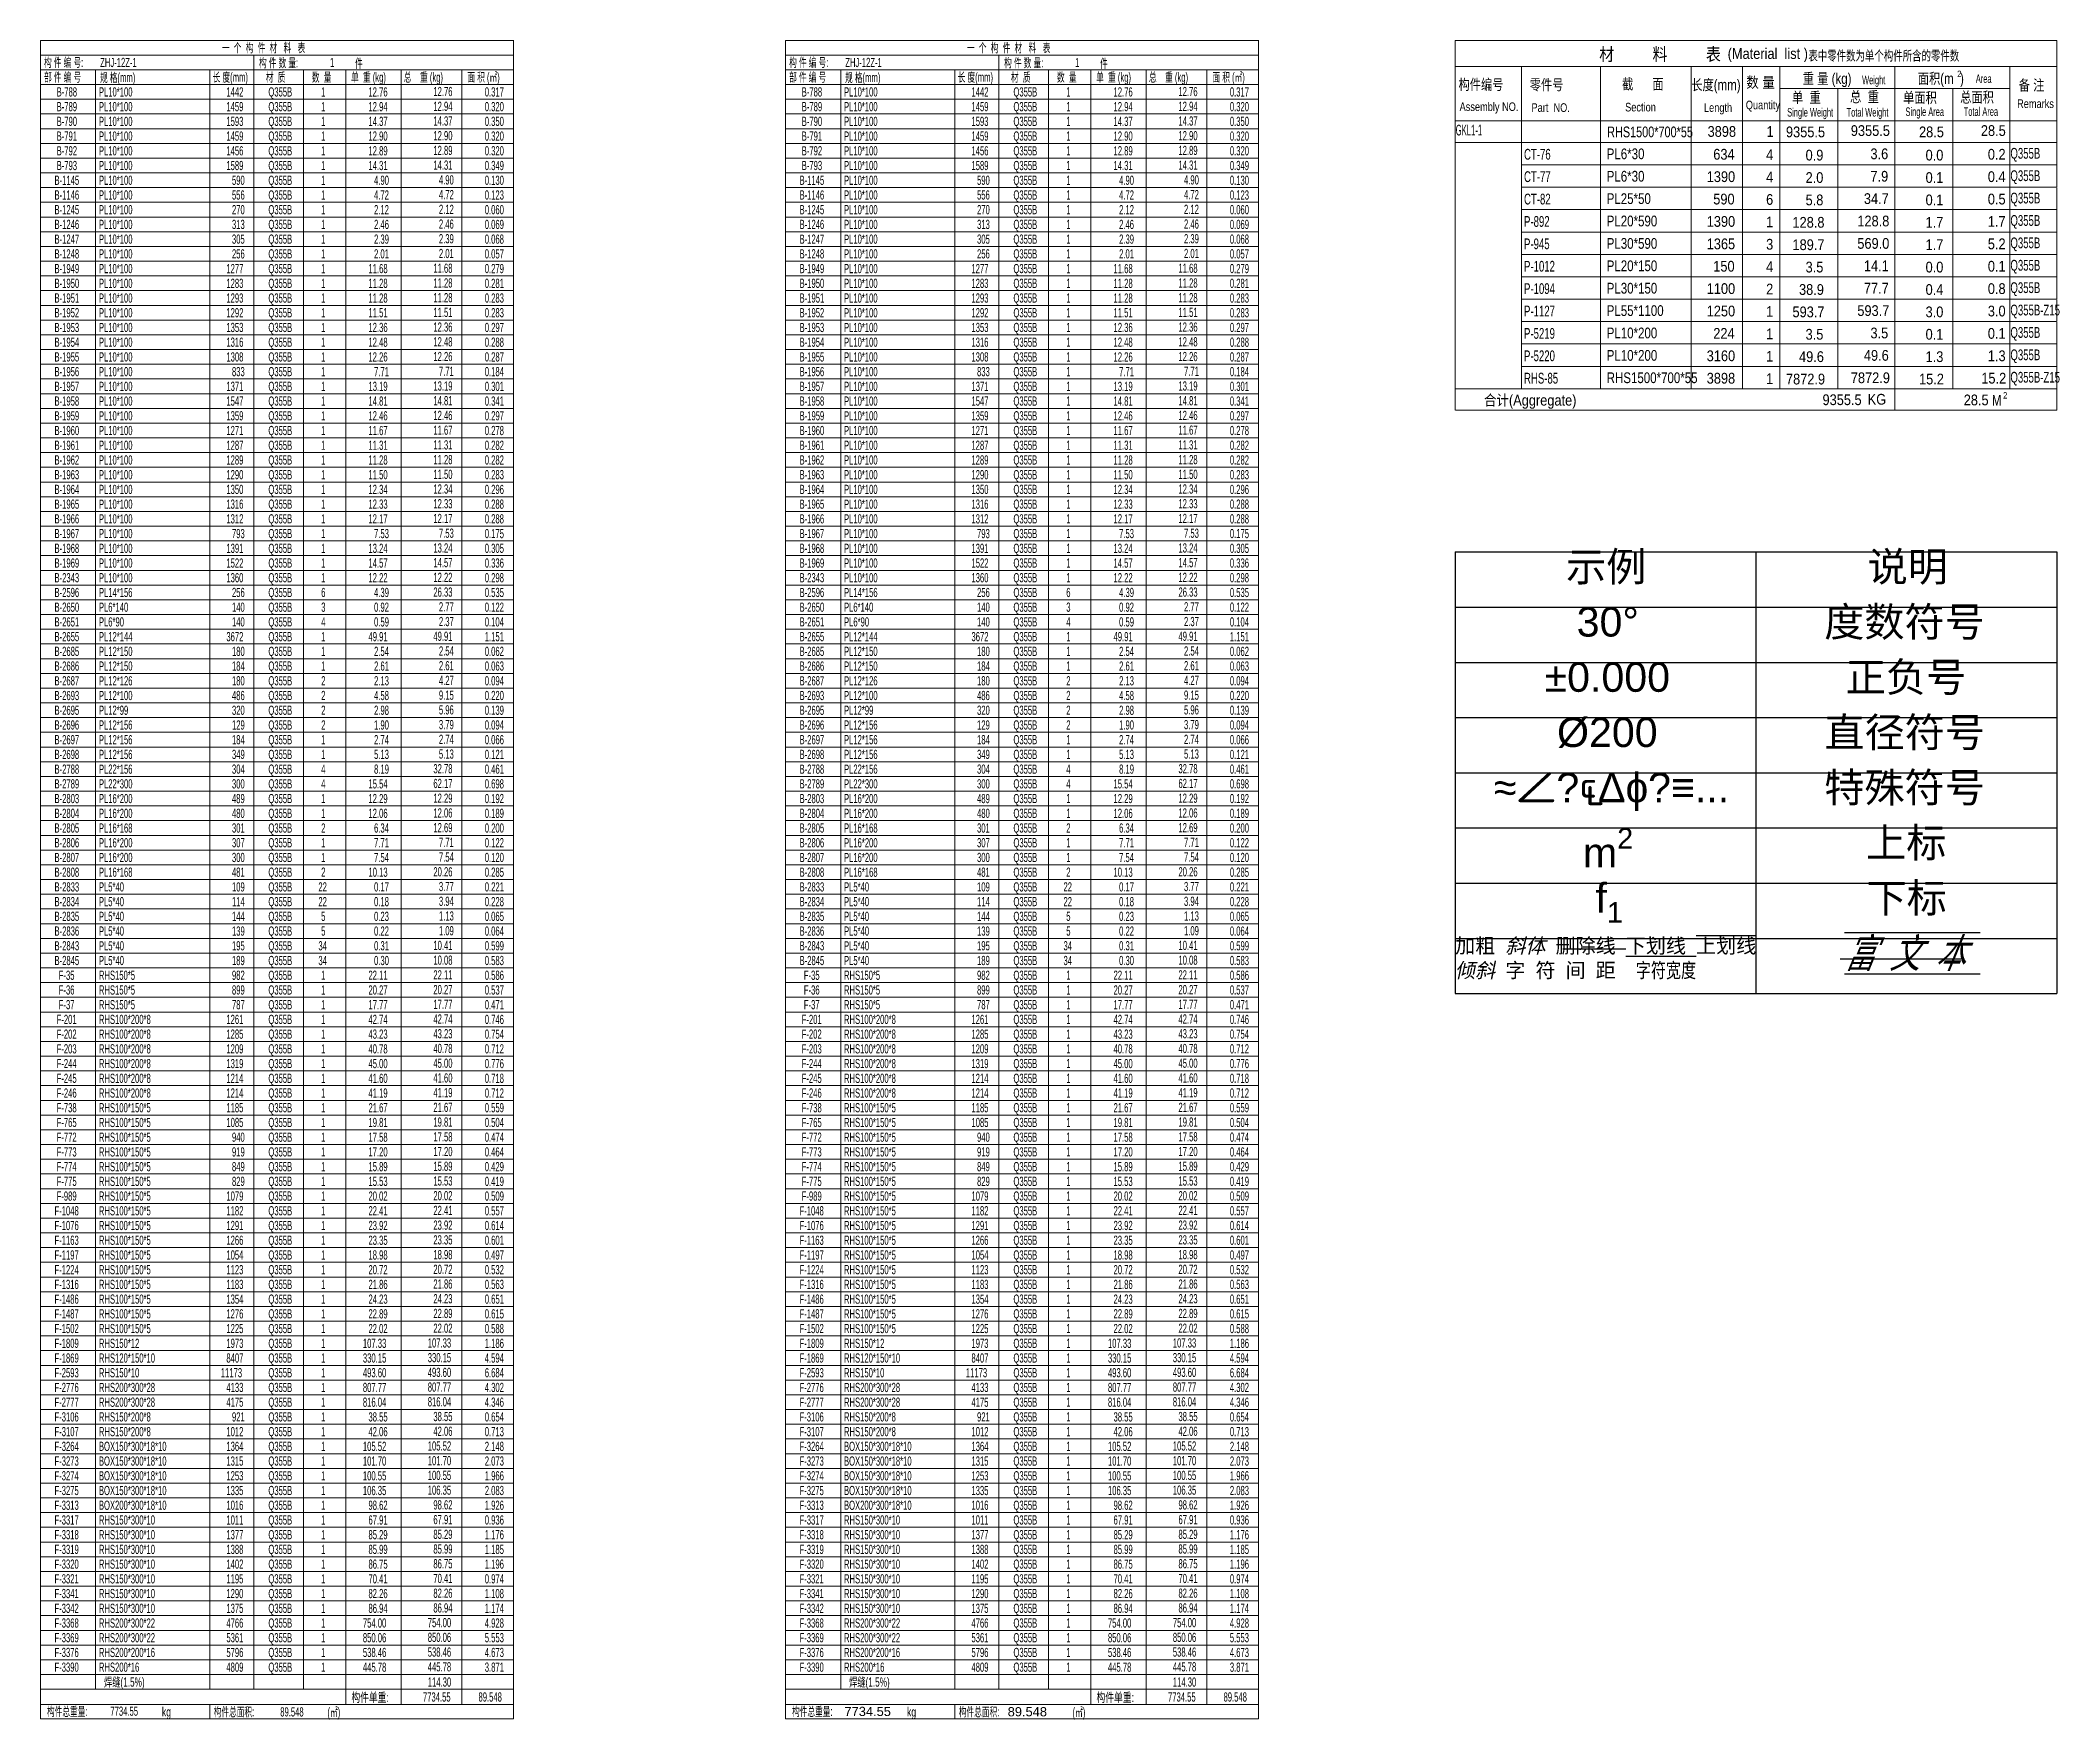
# Model space of a CAD drawing. Header units: millimetres. Extents: x 2835 to 3384, y 515 to 971.
import ezdxf

# ---------------------------------------------------------------- set-up
doc = ezdxf.new("R2010")
doc.units = ezdxf.units.MM
doc.linetypes.add('XKITLINE00', pattern=[0])
doc.layers.add('OtherObjectType', color=1, linetype='Continuous', lineweight=0)
doc.styles.add('Arial Narrow', font='arial.ttf')
doc.styles.add('romsim', font='arial.ttf')
doc.styles.get("Standard").update_dxf_attribs({"font": 'arial.ttf'})
doc.styles.add('宋体', font='arial.ttf')
doc.styles.add('新宋体', font='arial.ttf')

msp = doc.modelspace()

# ---------------------------------------------------------------- texts
at = {"attachment_point": 1}
for s, insert, char_height in [('\\pi30.13599;{\\fSimSun|b0|i0|c134|p2;示例}', (3219.74, 832.21), 8), ('\\pi30.33711;{\\fSimSun|b0|i0|c134|p2;说明}', (3301.46, 832.21), 8), ('\\pi18.53823;{\\fSimSun|b0|i0|c134|p2;度数符号}', (3301.46, 817.21), 8), ('\\pi33.01778;30°', (3219.74, 817.21), 8), ('\\pi24.29199;±0.000', (3219.74, 802.21), 8), ('\\pi24.39298;{\\fSimSun|b0|i0|c134|p2;正负号}', (3301.46, 802.21), 8), ('\\pi27.68626;Ø200', (3219.74, 787.21), 8), ('\\pi18.60527;{\\fSimSun|b0|i0|c134|p2;直径符号}', (3301.46, 787.21), 8), ('\\pi10.50021;≈{\\fISOCPEUR|b0|i0|c0|p34;∠\ue100℄}Δɸ{\\fISOCPEUR|b0|i0|c0|p34;\ue101}≡...', (3219.74, 772.21), 8), ('\\pi18.56057;{\\fSimSun|b0|i0|c134|p2;特殊符号}', (3301.46, 772.21), 8), ('\\A1;\\pi34.72119;m{\\H0.7x;\\S2^ ;}', (3219.74, 757.21), 8), ('\\pi29.91253;{\\fSimSun|b0|i0|c134|p2;上标}', (3301.46, 757.21), 8), ('\\A1;\\pi38.13647;f{\\H0.7x;\\S^ 1;}', (3219.74, 742.21), 8), ('\\pi30.04661;{\\fSimSun|b0|i0|c134|p2;下标}', (3301.46, 742.21), 8), ('{\\fSimSun|b1|i0|c134|p2;加粗\\fSimSun|b0|i0|c134|p2; \\fSimSun|b0|i1|c134|p2;斜体\\fSimSun|b0|i0|c134|p2; 删除线 \\L下划线\\l \\O上划线\\o \\Q12;倾斜\\Q0; \\T1.5;字符间距\\T1; \\W0.75;字符宽度}', (3219.74, 727.21), 4), ('\\pi24.06745;{\\fSimSun|b1|i1|c134|p2;\\Q12;\\W0.75;\\T1.5;\\L\\O富文本}', (3301.46, 727.21), 8)]:
    msp.add_mtext_dynamic_manual_height_columns(s, width=81.7245, gutter_width=12.5, heights=[0], dxfattribs=dict(at, insert=insert, char_height=char_height))
at = {"layer": 'OtherObjectType', "color": 7}
for s, height, style, width, p in [('构 件 编 号:', 2.5, '宋体', 0.595, (2836.41, 963.95)), ('ZHJ-12Z-1', 2.5, 'romsim', 0.595, (2851.66, 963.95)), ('一  个  构  件  材   料   表', 2.5, '宋体', 0.595, (2884.71, 967.95)), ('构 件 数 量:', 2.5, '宋体', 0.595, (2894.81, 963.85)), ('1', 2.5, 'romsim', 0.595, (2914.1, 963.95)), ('件', 2.5, '宋体', 0.595, (2920.91, 963.7)), ('材         料         表', 3.51, 'Arial Narrow', 0.85, (3258.88, 965.68)), (' (Material  list )', 2.925, 'Arial Narrow', 0.85, (3292.82, 966.16)), ('表中零件数为单个构件所含的零件数', 2.691, 'Arial Narrow', 0.68, (3315.71, 965.71)), ('部 件 编 号', 2.5, '宋体', 0.595, (2836.41, 959.95)), ('规 格(mm)', 2.5, '宋体', 0.595, (2851.61, 959.85)), ('长 度(mm)', 2.5, '宋体', 0.595, (2882.21, 959.95)), ('材  质', 2.5, '宋体', 0.595, (2896.66, 959.95)), ('数  量', 2.5, '宋体', 0.595, (2909.16, 959.95)), ('单  重 (kg)', 2.5, '宋体', 0.595, (2919.81, 959.95)), ('总    重 (kg)', 2.5, '宋体', 0.595, (2934.16, 959.95)), ('面 积 (㎡)', 2.5, '宋体', 0.595, (2951.41, 959.95)), ('构件编号', 2.925, 'Arial Narrow', 0.765, (3220.67, 957.74)), ('零件号', 2.925, 'Arial Narrow', 0.765, (3240.02, 957.7)), ('截      面', 2.925, 'Arial Narrow', 0.765, (3265.08, 957.86)), ('长度(mm)', 2.925, 'Arial Narrow', 0.765, (3283.9, 957.66)), ('数 量', 2.925, 'Arial Narrow', 0.85, (3298.83, 958.33)), ('重 量 (kg)', 2.925, 'Arial Narrow', 0.765, (3314.19, 959.38)), ('Weight', 2.34, 'Arial Narrow', 0.595, (3330.3, 959.27)), ('面积(m  )', 2.925, 'Arial Narrow', 0.765, (3345.43, 959.38)), ('2', 1.75, 'Arial Narrow', 0.85, (3356.12, 961.22)), ('Area', 2.34, 'Arial Narrow', 0.595, (3361.19, 959.62)), ('备 注', 2.925, 'Arial Narrow', 0.765, (3372.86, 957.56)), ('B-788', 2.5, '新宋体', 0.595, (2839.83, 955.95)), ('B-789', 2.5, '新宋体', 0.595, (2839.83, 951.95)), ('PL10*100', 2.5, '宋体', 0.595, (2851.31, 955.95)), ('PL10*100', 2.5, '宋体', 0.595, (2851.31, 951.95)), ('1442', 2.5, 'romsim', 0.595, (2885.94, 955.95)), ('1459', 2.5, 'romsim', 0.595, (2885.94, 951.95)), ('Q355B', 2.5, '宋体', 0.595, (2897.35, 955.95)), ('Q355B', 2.5, '宋体', 0.595, (2897.35, 951.95)), ('1', 2.5, 'romsim', 0.595, (2911.7, 955.95)), ('12.76', 2.5, 'romsim', 0.595, (2924.54, 955.95)), ('12.94', 2.5, 'romsim', 0.595, (2924.54, 951.95)), ('12.76', 2.5, 'romsim', 0.595, (2942.17, 956.05)), ('12.94', 2.5, 'romsim', 0.595, (2942.17, 952.05)), ('0.317', 2.5, 'romsim', 0.595, (2956.14, 955.95)), ('0.320', 2.5, 'romsim', 0.595, (2956.14, 951.95)), ('Assembly NO.', 2.34, 'Arial Narrow', 0.765, (3220.96, 952.01)), ('Quantity', 2.34, 'Arial Narrow', 0.765, (3298.71, 952.48)), ('单  重', 2.925, 'Arial Narrow', 0.765, (3311.24, 954.24)), ('总  重', 2.925, 'Arial Narrow', 0.765, (3327.03, 954.41)), ('单面积', 2.925, 'Arial Narrow', 0.765, (3341.46, 954.19)), ('总面积', 2.925, 'Arial Narrow', 0.765, (3356.96, 954.31)), ('Remarks', 2.34, 'Arial Narrow', 0.765, (3372.41, 952.83)), ('B-790', 2.5, '新宋体', 0.595, (2839.83, 947.95)), ('PL10*100', 2.5, '宋体', 0.595, (2851.31, 947.95)), ('1593', 2.5, 'romsim', 0.595, (2885.94, 947.95)), ('Q355B', 2.5, '宋体', 0.595, (2897.35, 947.95)), ('1', 2.5, 'romsim', 0.595, (2911.7, 951.95)), ('1', 2.5, 'romsim', 0.595, (2911.7, 947.95)), ('14.37', 2.5, 'romsim', 0.595, (2924.54, 947.95)), ('14.37', 2.5, 'romsim', 0.595, (2942.17, 948.05)), ('0.350', 2.5, 'romsim', 0.595, (2956.14, 947.95)), ('Part  NO.', 2.34, 'Arial Narrow', 0.765, (3240.49, 951.78)), ('Section', 2.34, 'Arial Narrow', 0.765, (3265.93, 951.89)), ('Length', 2.34, 'Arial Narrow', 0.765, (3287.35, 951.78)), ('Single Weight', 2.34, 'Arial Narrow', 0.595, (3309.95, 950.49)), ('Total Weight', 2.34, 'Arial Narrow', 0.595, (3326.09, 950.49)), ('Single Area', 2.34, 'Arial Narrow', 0.595, (3342.1, 950.64)), ('Total Area', 2.34, 'Arial Narrow', 0.595, (3357.91, 950.69)), ('B-791', 2.5, '新宋体', 0.595, (2839.83, 943.95)), ('PL10*100', 2.5, '宋体', 0.595, (2851.31, 943.95)), ('1459', 2.5, 'romsim', 0.595, (2885.94, 943.95)), ('Q355B', 2.5, '宋体', 0.595, (2897.35, 943.95)), ('1', 2.5, 'romsim', 0.595, (2911.7, 943.95)), ('12.90', 2.5, 'romsim', 0.595, (2924.54, 943.95)), ('12.90', 2.5, 'romsim', 0.595, (2942.17, 944.05)), ('0.320', 2.5, 'romsim', 0.595, (2956.14, 943.95)), ('GKL1-1', 2.925, 'Arial Narrow', 0.51, (3219.91, 945.36)), ('RHS1500*700*55', 2.925, 'Arial Narrow', 0.7225, (3261.04, 944.87)), ('3898', 2.925, 'Arial Narrow', 0.85, (3288.33, 944.99)), ('1', 2.92, 'Arial Narrow', 0.85, (3304.35, 944.99)), ('9355.5', 2.925, 'Arial Narrow', 0.85, (3309.62, 944.87)), ('9355.5', 2.925, 'Arial Narrow', 0.85, (3327.24, 945.23)), ('28.5', 2.925, 'Arial Narrow', 0.85, (3345.77, 944.87)), ('28.5', 2.925, 'Arial Narrow', 0.85, (3362.57, 945.23)), ('B-792', 2.5, '新宋体', 0.595, (2839.83, 939.95)), ('B-793', 2.5, '新宋体', 0.595, (2839.83, 935.95)), ('PL10*100', 2.5, '宋体', 0.595, (2851.31, 939.95)), ('PL10*100', 2.5, '宋体', 0.595, (2851.31, 935.95)), ('1456', 2.5, 'romsim', 0.595, (2885.94, 939.95)), ('1589', 2.5, 'romsim', 0.595, (2885.94, 935.95)), ('Q355B', 2.5, '宋体', 0.595, (2897.35, 939.95)), ('Q355B', 2.5, '宋体', 0.595, (2897.35, 935.95)), ('1', 2.5, 'romsim', 0.595, (2911.7, 939.95)), ('1', 2.5, 'romsim', 0.595, (2911.7, 935.95)), ('12.89', 2.5, 'romsim', 0.595, (2924.54, 939.95)), ('14.31', 2.5, 'romsim', 0.595, (2924.54, 935.95)), ('12.89', 2.5, 'romsim', 0.595, (2942.17, 940.05)), ('14.31', 2.5, 'romsim', 0.595, (2942.17, 936.05)), ('0.320', 2.5, 'romsim', 0.595, (2956.14, 939.95)), ('0.349', 2.5, 'romsim', 0.595, (2956.14, 935.95)), ('CT-76', 2.925, 'Arial Narrow', 0.6375, (3238.46, 938.79)), ('PL6*30', 2.925, 'Arial Narrow', 0.765, (3260.92, 938.91)), ('634', 2.925, 'Arial Narrow', 0.85, (3289.87, 938.79)), ('4', 2.92, 'Arial Narrow', 0.85, (3304.23, 938.67)), ('0.9', 2.925, 'Arial Narrow', 0.85, (3314.95, 938.56)), ('3.6', 2.925, 'Arial Narrow', 0.85, (3332.57, 938.91)), ('0.0', 2.925, 'Arial Narrow', 0.85, (3347.55, 938.56)), ('0.2', 2.925, 'Arial Narrow', 0.85, (3364.46, 938.79)), ('Q355B', 2.925, 'Arial Narrow', 0.6375, (3370.6, 939.05)), ('B-1145', 2.5, '新宋体', 0.595, (2839.25, 931.95)), ('PL10*100', 2.5, '宋体', 0.595, (2851.31, 931.95)), ('590', 2.5, 'romsim', 0.595, (2887.46, 931.95)), ('Q355B', 2.5, '宋体', 0.595, (2897.35, 931.95)), ('1', 2.5, 'romsim', 0.595, (2911.7, 931.95)), ('4.90', 2.5, 'romsim', 0.595, (2926.06, 931.95)), ('4.90', 2.5, 'romsim', 0.595, (2943.68, 932.05)), ('0.130', 2.5, 'romsim', 0.595, (2956.14, 931.95)), ('CT-77', 2.925, 'Arial Narrow', 0.6375, (3238.46, 932.71)), ('PL6*30', 2.925, 'Arial Narrow', 0.765, (3260.92, 932.82)), ('1390', 2.925, 'Arial Narrow', 0.85, (3288.09, 932.71)), ('4', 2.92, 'Arial Narrow', 0.85, (3304.23, 932.59)), ('2.0', 2.925, 'Arial Narrow', 0.85, (3314.95, 932.47)), ('7.9', 2.925, 'Arial Narrow', 0.85, (3332.57, 932.82)), ('0.1', 2.925, 'Arial Narrow', 0.85, (3347.55, 932.47)), ('0.4', 2.925, 'Arial Narrow', 0.85, (3364.46, 932.71)), ('Q355B', 2.925, 'Arial Narrow', 0.6375, (3370.6, 932.97)), ('B-1146', 2.5, '新宋体', 0.595, (2839.25, 927.95)), ('PL10*100', 2.5, '宋体', 0.595, (2851.31, 927.95)), ('556', 2.5, 'romsim', 0.595, (2887.46, 927.95)), ('Q355B', 2.5, '宋体', 0.595, (2897.35, 927.95)), ('1', 2.5, 'romsim', 0.595, (2911.7, 927.95)), ('4.72', 2.5, 'romsim', 0.595, (2926.06, 927.95)), ('4.72', 2.5, 'romsim', 0.595, (2943.68, 928.05)), ('0.123', 2.5, 'romsim', 0.595, (2956.14, 927.95)), ('CT-82', 2.925, 'Arial Narrow', 0.6375, (3238.46, 926.62)), ('PL25*50', 2.925, 'Arial Narrow', 0.765, (3260.92, 926.74)), ('590', 2.925, 'Arial Narrow', 0.85, (3289.87, 926.62)), ('6', 2.92, 'Arial Narrow', 0.85, (3304.23, 926.51)), ('5.8', 2.925, 'Arial Narrow', 0.85, (3314.95, 926.39)), ('34.7', 2.925, 'Arial Narrow', 0.85, (3330.79, 926.74)), ('0.1', 2.925, 'Arial Narrow', 0.85, (3347.55, 926.39)), ('0.5', 2.925, 'Arial Narrow', 0.85, (3364.46, 926.62)), ('Q355B', 2.925, 'Arial Narrow', 0.6375, (3370.6, 926.89)), ('B-1245', 2.5, '新宋体', 0.595, (2839.25, 923.95)), ('B-1246', 2.5, '新宋体', 0.595, (2839.25, 919.95)), ('PL10*100', 2.5, '宋体', 0.595, (2851.31, 923.95)), ('PL10*100', 2.5, '宋体', 0.595, (2851.31, 919.95)), ('313', 2.5, 'romsim', 0.595, (2887.46, 919.95)), ('270', 2.5, 'romsim', 0.595, (2887.46, 923.95)), ('Q355B', 2.5, '宋体', 0.595, (2897.35, 923.95)), ('Q355B', 2.5, '宋体', 0.595, (2897.35, 919.95)), ('1', 2.5, 'romsim', 0.595, (2911.7, 923.95)), ('1', 2.5, 'romsim', 0.595, (2911.7, 919.95)), ('2.12', 2.5, 'romsim', 0.595, (2926.06, 923.95)), ('2.46', 2.5, 'romsim', 0.595, (2926.06, 919.95)), ('2.12', 2.5, 'romsim', 0.595, (2943.68, 924.05)), ('2.46', 2.5, 'romsim', 0.595, (2943.68, 920.05)), ('0.060', 2.5, 'romsim', 0.595, (2956.14, 923.95)), ('0.069', 2.5, 'romsim', 0.595, (2956.14, 919.95)), ('P-892', 2.925, 'Arial Narrow', 0.6375, (3238.46, 920.54)), ('PL20*590', 2.925, 'Arial Narrow', 0.765, (3260.92, 920.66)), ('1390', 2.925, 'Arial Narrow', 0.85, (3288.09, 920.54)), ('1', 2.92, 'Arial Narrow', 0.85, (3304.23, 920.42)), ('128.8', 2.925, 'Arial Narrow', 0.85, (3311.39, 920.3)), ('128.8', 2.925, 'Arial Narrow', 0.85, (3329.01, 920.66)), ('1.7', 2.925, 'Arial Narrow', 0.85, (3347.55, 920.3)), ('1.7', 2.925, 'Arial Narrow', 0.85, (3364.46, 920.54)), ('Q355B', 2.925, 'Arial Narrow', 0.6375, (3370.6, 920.8)), ('B-1247', 2.5, '新宋体', 0.595, (2839.25, 915.95)), ('PL10*100', 2.5, '宋体', 0.595, (2851.31, 915.95)), ('305', 2.5, 'romsim', 0.595, (2887.46, 915.95)), ('Q355B', 2.5, '宋体', 0.595, (2897.35, 915.95)), ('1', 2.5, 'romsim', 0.595, (2911.7, 915.95)), ('2.39', 2.5, 'romsim', 0.595, (2926.06, 915.95)), ('2.39', 2.5, 'romsim', 0.595, (2943.68, 916.05)), ('0.068', 2.5, 'romsim', 0.595, (2956.14, 915.95)), ('P-945', 2.925, 'Arial Narrow', 0.6375, (3238.46, 914.45)), ('PL30*590', 2.925, 'Arial Narrow', 0.765, (3260.92, 914.57)), ('1365', 2.925, 'Arial Narrow', 0.85, (3288.09, 914.45)), ('3', 2.92, 'Arial Narrow', 0.85, (3304.23, 914.34)), ('189.7', 2.925, 'Arial Narrow', 0.85, (3311.39, 914.22)), ('569.0', 2.925, 'Arial Narrow', 0.85, (3329.01, 914.57)), ('1.7', 2.925, 'Arial Narrow', 0.85, (3347.55, 914.22)), ('5.2', 2.925, 'Arial Narrow', 0.85, (3364.46, 914.45)), ('Q355B', 2.925, 'Arial Narrow', 0.6375, (3370.6, 914.72)), ('B-1248', 2.5, '新宋体', 0.595, (2839.25, 911.95)), ('PL10*100', 2.5, '宋体', 0.595, (2851.31, 911.95)), ('256', 2.5, 'romsim', 0.595, (2887.46, 911.95)), ('Q355B', 2.5, '宋体', 0.595, (2897.35, 911.95)), ('1', 2.5, 'romsim', 0.595, (2911.7, 911.95)), ('2.01', 2.5, 'romsim', 0.595, (2926.06, 911.95)), ('2.01', 2.5, 'romsim', 0.595, (2943.68, 912.05)), ('0.057', 2.5, 'romsim', 0.595, (2956.14, 911.95)), ('P-1012', 2.925, 'Arial Narrow', 0.6375, (3238.46, 908.37)), ('PL20*150', 2.925, 'Arial Narrow', 0.765, (3260.92, 908.49)), ('150', 2.925, 'Arial Narrow', 0.85, (3289.87, 908.37)), ('4', 2.92, 'Arial Narrow', 0.85, (3304.23, 908.25)), ('3.5', 2.925, 'Arial Narrow', 0.85, (3314.95, 908.14)), ('14.1', 2.925, 'Arial Narrow', 0.85, (3330.79, 908.49)), ('0.0', 2.925, 'Arial Narrow', 0.85, (3347.55, 908.14)), ('0.1', 2.925, 'Arial Narrow', 0.85, (3364.46, 908.37)), ('Q355B', 2.925, 'Arial Narrow', 0.6375, (3370.6, 908.63)), ('B-1949', 2.5, '新宋体', 0.595, (2839.25, 907.95)), ('B-1950', 2.5, '新宋体', 0.595, (2839.25, 903.95)), ('PL10*100', 2.5, '宋体', 0.595, (2851.31, 907.95)), ('PL10*100', 2.5, '宋体', 0.595, (2851.31, 903.95)), ('1277', 2.5, 'romsim', 0.595, (2885.94, 907.95)), ('1283', 2.5, 'romsim', 0.595, (2885.94, 903.95)), ('Q355B', 2.5, '宋体', 0.595, (2897.35, 907.95)), ('Q355B', 2.5, '宋体', 0.595, (2897.35, 903.95)), ('1', 2.5, 'romsim', 0.595, (2911.7, 907.95)), ('1', 2.5, 'romsim', 0.595, (2911.7, 903.95)), ('11.68', 2.5, 'romsim', 0.595, (2924.54, 907.95)), ('11.28', 2.5, 'romsim', 0.595, (2924.54, 903.95)), ('11.68', 2.5, 'romsim', 0.595, (2942.17, 908.05)), ('11.28', 2.5, 'romsim', 0.595, (2942.17, 904.05)), ('0.279', 2.5, 'romsim', 0.595, (2956.14, 907.95)), ('0.281', 2.5, 'romsim', 0.595, (2956.14, 903.95)), ('P-1094', 2.925, 'Arial Narrow', 0.6375, (3238.46, 902.29)), ('PL30*150', 2.925, 'Arial Narrow', 0.765, (3260.92, 902.4)), ('1100', 2.925, 'Arial Narrow', 0.85, (3288.09, 902.29)), ('2', 2.92, 'Arial Narrow', 0.85, (3304.23, 902.17)), ('77.7', 2.925, 'Arial Narrow', 0.85, (3330.79, 902.4)), ('0.8', 2.925, 'Arial Narrow', 0.85, (3364.46, 902.29)), ('Q355B', 2.925, 'Arial Narrow', 0.6375, (3370.6, 902.55)), ('B-1951', 2.5, '新宋体', 0.595, (2839.25, 899.95)), ('PL10*100', 2.5, '宋体', 0.595, (2851.31, 899.95)), ('1293', 2.5, 'romsim', 0.595, (2885.94, 899.95)), ('Q355B', 2.5, '宋体', 0.595, (2897.35, 899.95)), ('1', 2.5, 'romsim', 0.595, (2911.7, 899.95)), ('11.28', 2.5, 'romsim', 0.595, (2924.54, 899.95)), ('11.28', 2.5, 'romsim', 0.595, (2942.17, 900.05)), ('0.283', 2.5, 'romsim', 0.595, (2956.14, 899.95)), ('38.9', 2.925, 'Arial Narrow', 0.85, (3313.17, 902.05)), ('0.4', 2.925, 'Arial Narrow', 0.85, (3347.55, 902.05)), ('B-1952', 2.5, '新宋体', 0.595, (2839.25, 895.95)), ('B-1953', 2.5, '新宋体', 0.595, (2839.25, 891.95)), ('PL10*100', 2.5, '宋体', 0.595, (2851.31, 895.95)), ('PL10*100', 2.5, '宋体', 0.595, (2851.31, 891.95)), ('1292', 2.5, 'romsim', 0.595, (2885.94, 895.95)), ('1353', 2.5, 'romsim', 0.595, (2885.94, 891.95)), ('Q355B', 2.5, '宋体', 0.595, (2897.35, 895.95)), ('Q355B', 2.5, '宋体', 0.595, (2897.35, 891.95)), ('1', 2.5, 'romsim', 0.595, (2911.7, 895.95)), ('1', 2.5, 'romsim', 0.595, (2911.7, 891.95)), ('11.51', 2.5, 'romsim', 0.595, (2924.54, 895.95)), ('12.36', 2.5, 'romsim', 0.595, (2924.54, 891.95)), ('11.51', 2.5, 'romsim', 0.595, (2942.17, 896.05)), ('12.36', 2.5, 'romsim', 0.595, (2942.17, 892.05)), ('0.283', 2.5, 'romsim', 0.595, (2956.14, 895.95)), ('0.297', 2.5, 'romsim', 0.595, (2956.14, 891.95)), ('P-1127', 2.925, 'Arial Narrow', 0.6375, (3238.46, 896.2)), ('PL55*1100', 2.925, 'Arial Narrow', 0.765, (3260.92, 896.32)), ('1250', 2.925, 'Arial Narrow', 0.85, (3288.09, 896.2)), ('1', 2.92, 'Arial Narrow', 0.85, (3304.23, 896.09)), ('593.7', 2.925, 'Arial Narrow', 0.85, (3311.39, 895.97)), ('593.7', 2.925, 'Arial Narrow', 0.85, (3329.01, 896.32)), ('3.0', 2.925, 'Arial Narrow', 0.85, (3347.55, 895.97)), ('3.0', 2.925, 'Arial Narrow', 0.85, (3364.46, 896.2)), ('Q355B-Z15', 2.925, 'Arial Narrow', 0.6375, (3370.6, 896.47)), ('B-1954', 2.5, '新宋体', 0.595, (2839.25, 887.95)), ('PL10*100', 2.5, '宋体', 0.595, (2851.31, 887.95)), ('1316', 2.5, 'romsim', 0.595, (2885.94, 887.95)), ('Q355B', 2.5, '宋体', 0.595, (2897.35, 887.95)), ('1', 2.5, 'romsim', 0.595, (2911.7, 887.95)), ('12.48', 2.5, 'romsim', 0.595, (2924.54, 887.95)), ('12.48', 2.5, 'romsim', 0.595, (2942.17, 888.05)), ('0.288', 2.5, 'romsim', 0.595, (2956.14, 887.95)), ('P-5219', 2.925, 'Arial Narrow', 0.6375, (3238.46, 890.12)), ('PL10*200', 2.925, 'Arial Narrow', 0.765, (3260.92, 890.24)), ('224', 2.925, 'Arial Narrow', 0.85, (3289.87, 890.12)), ('1', 2.92, 'Arial Narrow', 0.85, (3304.23, 890)), ('3.5', 2.925, 'Arial Narrow', 0.85, (3314.95, 889.88)), ('3.5', 2.925, 'Arial Narrow', 0.85, (3332.57, 890.24)), ('0.1', 2.925, 'Arial Narrow', 0.85, (3347.55, 889.88)), ('0.1', 2.925, 'Arial Narrow', 0.85, (3364.46, 890.12)), ('Q355B', 2.925, 'Arial Narrow', 0.6375, (3370.6, 890.38)), ('B-1955', 2.5, '新宋体', 0.595, (2839.25, 883.95)), ('PL10*100', 2.5, '宋体', 0.595, (2851.31, 883.95)), ('1308', 2.5, 'romsim', 0.595, (2885.94, 883.95)), ('Q355B', 2.5, '宋体', 0.595, (2897.35, 883.95)), ('1', 2.5, 'romsim', 0.595, (2911.7, 883.95)), ('12.26', 2.5, 'romsim', 0.595, (2924.54, 883.95)), ('12.26', 2.5, 'romsim', 0.595, (2942.17, 884.05)), ('0.287', 2.5, 'romsim', 0.595, (2956.14, 883.95)), ('P-5220', 2.925, 'Arial Narrow', 0.6375, (3238.46, 884.03)), ('PL10*200', 2.925, 'Arial Narrow', 0.765, (3260.92, 884.15)), ('3160', 2.925, 'Arial Narrow', 0.85, (3288.09, 884.03)), ('1', 2.92, 'Arial Narrow', 0.85, (3304.23, 883.92)), ('49.6', 2.925, 'Arial Narrow', 0.85, (3313.17, 883.8)), ('49.6', 2.925, 'Arial Narrow', 0.85, (3330.79, 884.15)), ('1.3', 2.925, 'Arial Narrow', 0.85, (3347.55, 883.8)), ('1.3', 2.925, 'Arial Narrow', 0.85, (3364.46, 884.03)), ('Q355B', 2.925, 'Arial Narrow', 0.6375, (3370.6, 884.3)), ('B-1956', 2.5, '新宋体', 0.595, (2839.25, 879.95)), ('B-1957', 2.5, '新宋体', 0.595, (2839.25, 875.95)), ('PL10*100', 2.5, '宋体', 0.595, (2851.31, 879.95)), ('PL10*100', 2.5, '宋体', 0.595, (2851.31, 875.95)), ('1371', 2.5, 'romsim', 0.595, (2885.94, 875.95)), ('833', 2.5, 'romsim', 0.595, (2887.46, 879.95)), ('Q355B', 2.5, '宋体', 0.595, (2897.35, 879.95)), ('Q355B', 2.5, '宋体', 0.595, (2897.35, 875.95)), ('1', 2.5, 'romsim', 0.595, (2911.7, 879.95)), ('1', 2.5, 'romsim', 0.595, (2911.7, 875.95)), ('13.19', 2.5, 'romsim', 0.595, (2924.54, 875.95)), ('7.71', 2.5, 'romsim', 0.595, (2926.06, 879.95)), ('13.19', 2.5, 'romsim', 0.595, (2942.17, 876.05)), ('7.71', 2.5, 'romsim', 0.595, (2943.68, 880.05)), ('0.184', 2.5, 'romsim', 0.595, (2956.14, 879.95)), ('0.301', 2.5, 'romsim', 0.595, (2956.14, 875.95)), ('RHS-85', 2.925, 'Arial Narrow', 0.6375, (3238.46, 877.95)), ('RHS1500*700*55', 2.925, 'Arial Narrow', 0.765, (3260.92, 878.07)), ('3898', 2.925, 'Arial Narrow', 0.85, (3288.09, 877.95)), ('1', 2.92, 'Arial Narrow', 0.85, (3304.23, 877.83)), ('7872.9', 2.925, 'Arial Narrow', 0.85, (3309.62, 877.72)), ('7872.9', 2.925, 'Arial Narrow', 0.85, (3327.24, 878.07)), ('15.2', 2.925, 'Arial Narrow', 0.85, (3345.77, 877.72)), ('15.2', 2.925, 'Arial Narrow', 0.85, (3362.69, 877.95)), ('Q355B-Z15', 2.925, 'Arial Narrow', 0.6375, (3370.6, 878.21)), ('B-1958', 2.5, '新宋体', 0.595, (2839.25, 871.95)), ('PL10*100', 2.5, '宋体', 0.595, (2851.31, 871.95)), ('1547', 2.5, 'romsim', 0.595, (2885.94, 871.95)), ('Q355B', 2.5, '宋体', 0.595, (2897.35, 871.95)), ('1', 2.5, 'romsim', 0.595, (2911.7, 871.95)), ('14.81', 2.5, 'romsim', 0.595, (2924.54, 871.95)), ('14.81', 2.5, 'romsim', 0.595, (2942.17, 872.05)), ('0.341', 2.5, 'romsim', 0.595, (2956.14, 871.95)), ('合计(Aggregate)', 2.925, 'Arial Narrow', 0.85, (3227.58, 871.98)), ('9355.5', 2.925, 'Arial Narrow', 0.85, (3319.55, 872.1)), ('KG', 2.925, 'Arial Narrow', 0.85, (3331.82, 872.22)), ('28.5', 2.925, 'Arial Narrow', 0.85, (3357.91, 872.04)), ('M', 2.92, 'Arial Narrow', 0.765, (3365.58, 871.94)), ('2', 1.75, 'Arial Narrow', 0.85, (3368.61, 873.89)), ('B-1959', 2.5, '新宋体', 0.595, (2839.25, 867.95)), ('PL10*100', 2.5, '宋体', 0.595, (2851.31, 867.95)), ('1359', 2.5, 'romsim', 0.595, (2885.94, 867.95)), ('Q355B', 2.5, '宋体', 0.595, (2897.35, 867.95)), ('1', 2.5, 'romsim', 0.595, (2911.7, 867.95)), ('12.46', 2.5, 'romsim', 0.595, (2924.54, 867.95)), ('12.46', 2.5, 'romsim', 0.595, (2942.17, 868.05)), ('0.297', 2.5, 'romsim', 0.595, (2956.14, 867.95)), ('B-1960', 2.5, '新宋体', 0.595, (2839.25, 863.95)), ('B-1961', 2.5, '新宋体', 0.595, (2839.25, 859.95)), ('PL10*100', 2.5, '宋体', 0.595, (2851.31, 863.95)), ('PL10*100', 2.5, '宋体', 0.595, (2851.31, 859.95)), ('1271', 2.5, 'romsim', 0.595, (2885.94, 863.95)), ('1287', 2.5, 'romsim', 0.595, (2885.94, 859.95)), ('Q355B', 2.5, '宋体', 0.595, (2897.35, 863.95)), ('Q355B', 2.5, '宋体', 0.595, (2897.35, 859.95)), ('1', 2.5, 'romsim', 0.595, (2911.7, 863.95)), ('1', 2.5, 'romsim', 0.595, (2911.7, 859.95)), ('11.67', 2.5, 'romsim', 0.595, (2924.54, 863.95)), ('11.31', 2.5, 'romsim', 0.595, (2924.54, 859.95)), ('11.67', 2.5, 'romsim', 0.595, (2942.17, 864.05)), ('11.31', 2.5, 'romsim', 0.595, (2942.17, 860.05)), ('0.278', 2.5, 'romsim', 0.595, (2956.14, 863.95)), ('0.282', 2.5, 'romsim', 0.595, (2956.14, 859.95)), ('B-1962', 2.5, '新宋体', 0.595, (2839.25, 855.95)), ('PL10*100', 2.5, '宋体', 0.595, (2851.31, 855.95)), ('1289', 2.5, 'romsim', 0.595, (2885.94, 855.95)), ('Q355B', 2.5, '宋体', 0.595, (2897.35, 855.95)), ('1', 2.5, 'romsim', 0.595, (2911.7, 855.95)), ('11.28', 2.5, 'romsim', 0.595, (2924.54, 855.95)), ('11.28', 2.5, 'romsim', 0.595, (2942.17, 856.05)), ('0.282', 2.5, 'romsim', 0.595, (2956.14, 855.95)), ('B-1963', 2.5, '新宋体', 0.595, (2839.25, 851.95)), ('B-1964', 2.5, '新宋体', 0.595, (2839.25, 847.95)), ('PL10*100', 2.5, '宋体', 0.595, (2851.31, 851.95)), ('PL10*100', 2.5, '宋体', 0.595, (2851.31, 847.95)), ('1290', 2.5, 'romsim', 0.595, (2885.94, 851.95)), ('1350', 2.5, 'romsim', 0.595, (2885.94, 847.95)), ('Q355B', 2.5, '宋体', 0.595, (2897.35, 851.95)), ('Q355B', 2.5, '宋体', 0.595, (2897.35, 847.95)), ('1', 2.5, 'romsim', 0.595, (2911.7, 851.95)), ('1', 2.5, 'romsim', 0.595, (2911.7, 847.95)), ('11.50', 2.5, 'romsim', 0.595, (2924.54, 851.95)), ('12.34', 2.5, 'romsim', 0.595, (2924.54, 847.95)), ('11.50', 2.5, 'romsim', 0.595, (2942.17, 852.05)), ('12.34', 2.5, 'romsim', 0.595, (2942.17, 848.05)), ('0.283', 2.5, 'romsim', 0.595, (2956.14, 851.95)), ('0.296', 2.5, 'romsim', 0.595, (2956.14, 847.95)), ('B-1965', 2.5, '新宋体', 0.595, (2839.25, 843.95)), ('PL10*100', 2.5, '宋体', 0.595, (2851.31, 843.95)), ('1316', 2.5, 'romsim', 0.595, (2885.94, 843.95)), ('Q355B', 2.5, '宋体', 0.595, (2897.35, 843.95)), ('1', 2.5, 'romsim', 0.595, (2911.7, 843.95)), ('12.33', 2.5, 'romsim', 0.595, (2924.54, 843.95)), ('12.33', 2.5, 'romsim', 0.595, (2942.17, 844.05)), ('0.288', 2.5, 'romsim', 0.595, (2956.14, 843.95)), ('B-1966', 2.5, '新宋体', 0.595, (2839.25, 839.95)), ('PL10*100', 2.5, '宋体', 0.595, (2851.31, 839.95)), ('1312', 2.5, 'romsim', 0.595, (2885.94, 839.95)), ('Q355B', 2.5, '宋体', 0.595, (2897.35, 839.95)), ('1', 2.5, 'romsim', 0.595, (2911.7, 839.95)), ('12.17', 2.5, 'romsim', 0.595, (2924.54, 839.95)), ('12.17', 2.5, 'romsim', 0.595, (2942.17, 840.05)), ('0.288', 2.5, 'romsim', 0.595, (2956.14, 839.95)), ('B-1967', 2.5, '新宋体', 0.595, (2839.25, 835.95)), ('B-1968', 2.5, '新宋体', 0.595, (2839.25, 831.95)), ('PL10*100', 2.5, '宋体', 0.595, (2851.31, 835.95)), ('PL10*100', 2.5, '宋体', 0.595, (2851.31, 831.95)), ('1391', 2.5, 'romsim', 0.595, (2885.94, 831.95)), ('793', 2.5, 'romsim', 0.595, (2887.46, 835.95)), ('Q355B', 2.5, '宋体', 0.595, (2897.35, 835.95)), ('Q355B', 2.5, '宋体', 0.595, (2897.35, 831.95)), ('1', 2.5, 'romsim', 0.595, (2911.7, 835.95)), ('1', 2.5, 'romsim', 0.595, (2911.7, 831.95)), ('13.24', 2.5, 'romsim', 0.595, (2924.54, 831.95)), ('7.53', 2.5, 'romsim', 0.595, (2926.06, 835.95)), ('13.24', 2.5, 'romsim', 0.595, (2942.17, 832.05)), ('7.53', 2.5, 'romsim', 0.595, (2943.68, 836.05)), ('0.175', 2.5, 'romsim', 0.595, (2956.14, 835.95)), ('0.305', 2.5, 'romsim', 0.595, (2956.14, 831.95)), ('B-1969', 2.5, '新宋体', 0.595, (2839.25, 827.95)), ('PL10*100', 2.5, '宋体', 0.595, (2851.31, 827.95)), ('1522', 2.5, 'romsim', 0.595, (2885.94, 827.95)), ('Q355B', 2.5, '宋体', 0.595, (2897.35, 827.95)), ('1', 2.5, 'romsim', 0.595, (2911.7, 827.95)), ('14.57', 2.5, 'romsim', 0.595, (2924.54, 827.95)), ('14.57', 2.5, 'romsim', 0.595, (2942.17, 828.05)), ('0.336', 2.5, 'romsim', 0.595, (2956.14, 827.95)), ('B-2343', 2.5, '新宋体', 0.595, (2839.25, 823.95)), ('PL10*100', 2.5, '宋体', 0.595, (2851.31, 823.95)), ('1360', 2.5, 'romsim', 0.595, (2885.94, 823.95)), ('Q355B', 2.5, '宋体', 0.595, (2897.35, 823.95)), ('1', 2.5, 'romsim', 0.595, (2911.7, 823.95)), ('12.22', 2.5, 'romsim', 0.595, (2924.54, 823.95)), ('12.22', 2.5, 'romsim', 0.595, (2942.17, 824.05)), ('0.298', 2.5, 'romsim', 0.595, (2956.14, 823.95)), ('B-2596', 2.5, '新宋体', 0.595, (2839.25, 819.95)), ('B-2650', 2.5, '新宋体', 0.595, (2839.25, 815.95)), ('PL14*156', 2.5, '宋体', 0.595, (2851.31, 819.95)), ('PL6*140', 2.5, '宋体', 0.595, (2851.31, 815.95)), ('256', 2.5, 'romsim', 0.595, (2887.46, 819.95)), ('140', 2.5, 'romsim', 0.595, (2887.46, 815.95)), ('Q355B', 2.5, '宋体', 0.595, (2897.35, 819.95)), ('Q355B', 2.5, '宋体', 0.595, (2897.35, 815.95)), ('3', 2.5, 'romsim', 0.595, (2911.7, 815.95)), ('6', 2.5, 'romsim', 0.595, (2911.7, 819.95)), ('4.39', 2.5, 'romsim', 0.595, (2926.06, 819.95)), ('0.92', 2.5, 'romsim', 0.595, (2926.06, 815.95)), ('26.33', 2.5, 'romsim', 0.595, (2942.17, 820.05)), ('2.77', 2.5, 'romsim', 0.595, (2943.68, 816.05)), ('0.535', 2.5, 'romsim', 0.595, (2956.14, 819.95)), ('0.122', 2.5, 'romsim', 0.595, (2956.14, 815.95)), ('B-2651', 2.5, '新宋体', 0.595, (2839.25, 811.95)), ('PL6*90', 2.5, '宋体', 0.595, (2851.31, 811.95)), ('140', 2.5, 'romsim', 0.595, (2887.46, 811.95)), ('Q355B', 2.5, '宋体', 0.595, (2897.35, 811.95)), ('4', 2.5, 'romsim', 0.595, (2911.7, 811.95)), ('0.59', 2.5, 'romsim', 0.595, (2926.06, 811.95)), ('2.37', 2.5, 'romsim', 0.595, (2943.68, 812.05)), ('0.104', 2.5, 'romsim', 0.595, (2956.14, 811.95)), ('B-2655', 2.5, '新宋体', 0.595, (2839.25, 807.95)), ('B-2685', 2.5, '新宋体', 0.595, (2839.25, 803.95)), ('PL12*144', 2.5, '宋体', 0.595, (2851.31, 807.95)), ('PL12*150', 2.5, '宋体', 0.595, (2851.31, 803.95)), ('3672', 2.5, 'romsim', 0.595, (2885.94, 807.95)), ('180', 2.5, 'romsim', 0.595, (2887.46, 803.95)), ('Q355B', 2.5, '宋体', 0.595, (2897.35, 807.95)), ('Q355B', 2.5, '宋体', 0.595, (2897.35, 803.95)), ('1', 2.5, 'romsim', 0.595, (2911.7, 807.95)), ('1', 2.5, 'romsim', 0.595, (2911.7, 803.95)), ('49.91', 2.5, 'romsim', 0.595, (2924.54, 807.95)), ('2.54', 2.5, 'romsim', 0.595, (2926.06, 803.95)), ('49.91', 2.5, 'romsim', 0.595, (2942.17, 808.05)), ('2.54', 2.5, 'romsim', 0.595, (2943.68, 804.05)), ('0.062', 2.5, 'romsim', 0.595, (2956.14, 803.95)), ('1.151', 2.5, 'romsim', 0.595, (2956.14, 807.95)), ('B-2686', 2.5, '新宋体', 0.595, (2839.25, 799.95)), ('PL12*150', 2.5, '宋体', 0.595, (2851.31, 799.95)), ('184', 2.5, 'romsim', 0.595, (2887.46, 799.95)), ('Q355B', 2.5, '宋体', 0.595, (2897.35, 799.95)), ('1', 2.5, 'romsim', 0.595, (2911.7, 799.95)), ('2.61', 2.5, 'romsim', 0.595, (2926.06, 799.95)), ('2.61', 2.5, 'romsim', 0.595, (2943.68, 800.05)), ('0.063', 2.5, 'romsim', 0.595, (2956.14, 799.95)), ('B-2687', 2.5, '新宋体', 0.595, (2839.25, 795.95)), ('PL12*126', 2.5, '宋体', 0.595, (2851.31, 795.95)), ('180', 2.5, 'romsim', 0.595, (2887.46, 795.95)), ('Q355B', 2.5, '宋体', 0.595, (2897.35, 795.95)), ('2', 2.5, 'romsim', 0.595, (2911.7, 795.95)), ('2.13', 2.5, 'romsim', 0.595, (2926.06, 795.95)), ('4.27', 2.5, 'romsim', 0.595, (2943.68, 796.05)), ('0.094', 2.5, 'romsim', 0.595, (2956.14, 795.95)), ('B-2693', 2.5, '新宋体', 0.595, (2839.25, 791.95)), ('B-2695', 2.5, '新宋体', 0.595, (2839.25, 787.95)), ('PL12*100', 2.5, '宋体', 0.595, (2851.31, 791.95)), ('PL12*99', 2.5, '宋体', 0.595, (2851.31, 787.95)), ('486', 2.5, 'romsim', 0.595, (2887.46, 791.95)), ('320', 2.5, 'romsim', 0.595, (2887.46, 787.95)), ('Q355B', 2.5, '宋体', 0.595, (2897.35, 791.95)), ('Q355B', 2.5, '宋体', 0.595, (2897.35, 787.95)), ('2', 2.5, 'romsim', 0.595, (2911.7, 791.95)), ('2', 2.5, 'romsim', 0.595, (2911.7, 787.95)), ('4.58', 2.5, 'romsim', 0.595, (2926.06, 791.95)), ('2.98', 2.5, 'romsim', 0.595, (2926.06, 787.95)), ('5.96', 2.5, 'romsim', 0.595, (2943.68, 788.05)), ('9.15', 2.5, 'romsim', 0.595, (2943.68, 792.05)), ('0.220', 2.5, 'romsim', 0.595, (2956.14, 791.95)), ('0.139', 2.5, 'romsim', 0.595, (2956.14, 787.95)), ('B-2696', 2.5, '新宋体', 0.595, (2839.25, 783.95)), ('PL12*156', 2.5, '宋体', 0.595, (2851.31, 783.95)), ('129', 2.5, 'romsim', 0.595, (2887.46, 783.95)), ('Q355B', 2.5, '宋体', 0.595, (2897.35, 783.95)), ('2', 2.5, 'romsim', 0.595, (2911.7, 783.95)), ('1.90', 2.5, 'romsim', 0.595, (2926.06, 783.95)), ('3.79', 2.5, 'romsim', 0.595, (2943.68, 784.05)), ('0.094', 2.5, 'romsim', 0.595, (2956.14, 783.95)), ('B-2697', 2.5, '新宋体', 0.595, (2839.25, 779.95)), ('PL12*156', 2.5, '宋体', 0.595, (2851.31, 779.95)), ('184', 2.5, 'romsim', 0.595, (2887.46, 779.95)), ('Q355B', 2.5, '宋体', 0.595, (2897.35, 779.95)), ('1', 2.5, 'romsim', 0.595, (2911.7, 779.95)), ('2.74', 2.5, 'romsim', 0.595, (2926.06, 779.95)), ('2.74', 2.5, 'romsim', 0.595, (2943.68, 780.05)), ('0.066', 2.5, 'romsim', 0.595, (2956.14, 779.95)), ('B-2698', 2.5, '新宋体', 0.595, (2839.25, 775.95)), ('B-2788', 2.5, '新宋体', 0.595, (2839.25, 771.95)), ('PL12*156', 2.5, '宋体', 0.595, (2851.31, 775.95)), ('PL22*156', 2.5, '宋体', 0.595, (2851.31, 771.95)), ('349', 2.5, 'romsim', 0.595, (2887.46, 775.95)), ('304', 2.5, 'romsim', 0.595, (2887.46, 771.95)), ('Q355B', 2.5, '宋体', 0.595, (2897.35, 775.95)), ('Q355B', 2.5, '宋体', 0.595, (2897.35, 771.95)), ('4', 2.5, 'romsim', 0.595, (2911.7, 771.95)), ('1', 2.5, 'romsim', 0.595, (2911.7, 775.95)), ('5.13', 2.5, 'romsim', 0.595, (2926.06, 775.95)), ('8.19', 2.5, 'romsim', 0.595, (2926.06, 771.95)), ('32.78', 2.5, 'romsim', 0.595, (2942.17, 772.05)), ('5.13', 2.5, 'romsim', 0.595, (2943.68, 776.05)), ('0.121', 2.5, 'romsim', 0.595, (2956.14, 775.95)), ('0.461', 2.5, 'romsim', 0.595, (2956.14, 771.95)), ('B-2789', 2.5, '新宋体', 0.595, (2839.25, 767.95)), ('PL22*300', 2.5, '宋体', 0.595, (2851.31, 767.95)), ('300', 2.5, 'romsim', 0.595, (2887.46, 767.95)), ('Q355B', 2.5, '宋体', 0.595, (2897.35, 767.95)), ('4', 2.5, 'romsim', 0.595, (2911.7, 767.95)), ('15.54', 2.5, 'romsim', 0.595, (2924.54, 767.95)), ('62.17', 2.5, 'romsim', 0.595, (2942.17, 768.05)), ('0.698', 2.5, 'romsim', 0.595, (2956.14, 767.95)), ('B-2803', 2.5, '新宋体', 0.595, (2839.25, 763.95)), ('B-2804', 2.5, '新宋体', 0.595, (2839.25, 759.95)), ('PL16*200', 2.5, '宋体', 0.595, (2851.31, 763.95)), ('PL16*200', 2.5, '宋体', 0.595, (2851.31, 759.95)), ('489', 2.5, 'romsim', 0.595, (2887.46, 763.95)), ('480', 2.5, 'romsim', 0.595, (2887.46, 759.95)), ('Q355B', 2.5, '宋体', 0.595, (2897.35, 763.95)), ('Q355B', 2.5, '宋体', 0.595, (2897.35, 759.95)), ('1', 2.5, 'romsim', 0.595, (2911.7, 763.95)), ('12.29', 2.5, 'romsim', 0.595, (2924.54, 763.95)), ('12.06', 2.5, 'romsim', 0.595, (2924.54, 759.95)), ('12.29', 2.5, 'romsim', 0.595, (2942.17, 764.05)), ('12.06', 2.5, 'romsim', 0.595, (2942.17, 760.05)), ('0.192', 2.5, 'romsim', 0.595, (2956.14, 763.95)), ('0.189', 2.5, 'romsim', 0.595, (2956.14, 759.95)), ('B-2805', 2.5, '新宋体', 0.595, (2839.25, 755.95)), ('PL16*168', 2.5, '宋体', 0.595, (2851.31, 755.95)), ('301', 2.5, 'romsim', 0.595, (2887.46, 755.95)), ('Q355B', 2.5, '宋体', 0.595, (2897.35, 755.95)), ('2', 2.5, 'romsim', 0.595, (2911.7, 755.95)), ('1', 2.5, 'romsim', 0.595, (2911.7, 759.95)), ('6.34', 2.5, 'romsim', 0.595, (2926.06, 755.95)), ('12.69', 2.5, 'romsim', 0.595, (2942.17, 756.05)), ('0.200', 2.5, 'romsim', 0.595, (2956.14, 755.95)), ('B-2806', 2.5, '新宋体', 0.595, (2839.25, 751.95)), ('PL16*200', 2.5, '宋体', 0.595, (2851.31, 751.95)), ('307', 2.5, 'romsim', 0.595, (2887.46, 751.95)), ('Q355B', 2.5, '宋体', 0.595, (2897.35, 751.95)), ('1', 2.5, 'romsim', 0.595, (2911.7, 751.95)), ('7.71', 2.5, 'romsim', 0.595, (2926.06, 751.95)), ('7.71', 2.5, 'romsim', 0.595, (2943.68, 752.05)), ('0.122', 2.5, 'romsim', 0.595, (2956.14, 751.95)), ('B-2807', 2.5, '新宋体', 0.595, (2839.25, 747.95)), ('B-2808', 2.5, '新宋体', 0.595, (2839.25, 743.95)), ('PL16*200', 2.5, '宋体', 0.595, (2851.31, 747.95)), ('PL16*168', 2.5, '宋体', 0.595, (2851.31, 743.95)), ('481', 2.5, 'romsim', 0.595, (2887.46, 743.95)), ('300', 2.5, 'romsim', 0.595, (2887.46, 747.95)), ('Q355B', 2.5, '宋体', 0.595, (2897.35, 747.95)), ('Q355B', 2.5, '宋体', 0.595, (2897.35, 743.95)), ('2', 2.5, 'romsim', 0.595, (2911.7, 743.95)), ('1', 2.5, 'romsim', 0.595, (2911.7, 747.95)), ('10.13', 2.5, 'romsim', 0.595, (2924.54, 743.95)), ('7.54', 2.5, 'romsim', 0.595, (2926.06, 747.95)), ('20.26', 2.5, 'romsim', 0.595, (2942.17, 744.05)), ('7.54', 2.5, 'romsim', 0.595, (2943.68, 748.05)), ('0.120', 2.5, 'romsim', 0.595, (2956.14, 747.95)), ('0.285', 2.5, 'romsim', 0.595, (2956.14, 743.95)), ('B-2833', 2.5, '新宋体', 0.595, (2839.25, 739.95)), ('PL5*40', 2.5, '宋体', 0.595, (2851.31, 739.95)), ('109', 2.5, 'romsim', 0.595, (2887.46, 739.95)), ('Q355B', 2.5, '宋体', 0.595, (2897.35, 739.95)), ('22', 2.5, 'romsim', 0.595, (2910.94, 739.95)), ('0.17', 2.5, 'romsim', 0.595, (2926.06, 739.95)), ('3.77', 2.5, 'romsim', 0.595, (2943.68, 740.05)), ('0.221', 2.5, 'romsim', 0.595, (2956.14, 739.95)), ('B-2834', 2.5, '新宋体', 0.595, (2839.25, 735.95)), ('PL5*40', 2.5, '宋体', 0.595, (2851.31, 735.95)), ('114', 2.5, 'romsim', 0.595, (2887.46, 735.95)), ('Q355B', 2.5, '宋体', 0.595, (2897.35, 735.95)), ('22', 2.5, 'romsim', 0.595, (2910.94, 735.95)), ('0.18', 2.5, 'romsim', 0.595, (2926.06, 735.95)), ('3.94', 2.5, 'romsim', 0.595, (2943.68, 736.05)), ('0.228', 2.5, 'romsim', 0.595, (2956.14, 735.95)), ('B-2835', 2.5, '新宋体', 0.595, (2839.25, 731.95)), ('B-2836', 2.5, '新宋体', 0.595, (2839.25, 727.95)), ('PL5*40', 2.5, '宋体', 0.595, (2851.31, 731.95)), ('PL5*40', 2.5, '宋体', 0.595, (2851.31, 727.95)), ('144', 2.5, 'romsim', 0.595, (2887.46, 731.95)), ('139', 2.5, 'romsim', 0.595, (2887.46, 727.95)), ('Q355B', 2.5, '宋体', 0.595, (2897.35, 731.95)), ('Q355B', 2.5, '宋体', 0.595, (2897.35, 727.95)), ('5', 2.5, 'romsim', 0.595, (2911.7, 731.95)), ('5', 2.5, 'romsim', 0.595, (2911.7, 727.95)), ('0.23', 2.5, 'romsim', 0.595, (2926.06, 731.95)), ('0.22', 2.5, 'romsim', 0.595, (2926.06, 727.95)), ('1.13', 2.5, 'romsim', 0.595, (2943.68, 732.05)), ('1.09', 2.5, 'romsim', 0.595, (2943.68, 728.05)), ('0.065', 2.5, 'romsim', 0.595, (2956.14, 731.95)), ('0.064', 2.5, 'romsim', 0.595, (2956.14, 727.95)), ('B-2843', 2.5, '新宋体', 0.595, (2839.25, 723.95)), ('PL5*40', 2.5, '宋体', 0.595, (2851.31, 723.95)), ('195', 2.5, 'romsim', 0.595, (2887.46, 723.95)), ('Q355B', 2.5, '宋体', 0.595, (2897.35, 723.95)), ('34', 2.5, 'romsim', 0.595, (2910.94, 723.95)), ('0.31', 2.5, 'romsim', 0.595, (2926.06, 723.95)), ('10.41', 2.5, 'romsim', 0.595, (2942.17, 724.05)), ('0.599', 2.5, 'romsim', 0.595, (2956.14, 723.95)), ('B-2845', 2.5, '新宋体', 0.595, (2839.25, 719.95)), ('PL5*40', 2.5, '宋体', 0.595, (2851.31, 719.95)), ('189', 2.5, 'romsim', 0.595, (2887.46, 719.95)), ('Q355B', 2.5, '宋体', 0.595, (2897.35, 719.95)), ('34', 2.5, 'romsim', 0.595, (2910.94, 719.95)), ('0.30', 2.5, 'romsim', 0.595, (2926.06, 719.95)), ('10.08', 2.5, 'romsim', 0.595, (2942.17, 720.05)), ('0.583', 2.5, 'romsim', 0.595, (2956.14, 719.95)), ('F-35', 2.5, '新宋体', 0.595, (2840.41, 715.95)), ('F-36', 2.5, '新宋体', 0.595, (2840.41, 711.95)), ('RHS150*5', 2.5, '宋体', 0.595, (2851.31, 715.95)), ('RHS150*5', 2.5, '宋体', 0.595, (2851.31, 711.95)), ('899', 2.5, 'romsim', 0.595, (2887.46, 711.95)), ('982', 2.5, 'romsim', 0.595, (2887.46, 715.95)), ('Q355B', 2.5, '宋体', 0.595, (2897.35, 715.95)), ('Q355B', 2.5, '宋体', 0.595, (2897.35, 711.95)), ('1', 2.5, 'romsim', 0.595, (2911.7, 715.95)), ('1', 2.5, 'romsim', 0.595, (2911.7, 711.95)), ('22.11', 2.5, 'romsim', 0.595, (2924.54, 715.95)), ('20.27', 2.5, 'romsim', 0.595, (2924.54, 711.95)), ('22.11', 2.5, 'romsim', 0.595, (2942.17, 716.05)), ('20.27', 2.5, 'romsim', 0.595, (2942.17, 712.05)), ('0.586', 2.5, 'romsim', 0.595, (2956.14, 715.95)), ('0.537', 2.5, 'romsim', 0.595, (2956.14, 711.95)), ('F-37', 2.5, '新宋体', 0.595, (2840.41, 707.95)), ('RHS150*5', 2.5, '宋体', 0.595, (2851.31, 707.95)), ('787', 2.5, 'romsim', 0.595, (2887.46, 707.95)), ('Q355B', 2.5, '宋体', 0.595, (2897.35, 707.95)), ('1', 2.5, 'romsim', 0.595, (2911.7, 707.95)), ('17.77', 2.5, 'romsim', 0.595, (2924.54, 707.95)), ('17.77', 2.5, 'romsim', 0.595, (2942.17, 708.05)), ('0.471', 2.5, 'romsim', 0.595, (2956.14, 707.95)), ('F-201', 2.5, '新宋体', 0.595, (2839.83, 703.95)), ('F-202', 2.5, '新宋体', 0.595, (2839.83, 699.95)), ('RHS100*200*8', 2.5, '宋体', 0.595, (2851.31, 703.95)), ('RHS100*200*8', 2.5, '宋体', 0.595, (2851.31, 699.95)), ('1261', 2.5, 'romsim', 0.595, (2885.94, 703.95)), ('1285', 2.5, 'romsim', 0.595, (2885.94, 699.95)), ('Q355B', 2.5, '宋体', 0.595, (2897.35, 703.95)), ('Q355B', 2.5, '宋体', 0.595, (2897.35, 699.95)), ('1', 2.5, 'romsim', 0.595, (2911.7, 703.95)), ('1', 2.5, 'romsim', 0.595, (2911.7, 699.95)), ('42.74', 2.5, 'romsim', 0.595, (2924.54, 703.95)), ('43.23', 2.5, 'romsim', 0.595, (2924.54, 699.95)), ('42.74', 2.5, 'romsim', 0.595, (2942.17, 704.05)), ('43.23', 2.5, 'romsim', 0.595, (2942.17, 700.05)), ('0.746', 2.5, 'romsim', 0.595, (2956.14, 703.95)), ('0.754', 2.5, 'romsim', 0.595, (2956.14, 699.95)), ('F-203', 2.5, '新宋体', 0.595, (2839.83, 695.95)), ('RHS100*200*8', 2.5, '宋体', 0.595, (2851.31, 695.95)), ('1209', 2.5, 'romsim', 0.595, (2885.94, 695.95)), ('Q355B', 2.5, '宋体', 0.595, (2897.35, 695.95)), ('1', 2.5, 'romsim', 0.595, (2911.7, 695.95)), ('40.78', 2.5, 'romsim', 0.595, (2924.54, 695.95)), ('40.78', 2.5, 'romsim', 0.595, (2942.17, 696.05)), ('0.712', 2.5, 'romsim', 0.595, (2956.14, 695.95)), ('F-244', 2.5, '新宋体', 0.595, (2839.83, 691.95)), ('RHS100*200*8', 2.5, '宋体', 0.595, (2851.31, 691.95)), ('1319', 2.5, 'romsim', 0.595, (2885.94, 691.95)), ('Q355B', 2.5, '宋体', 0.595, (2897.35, 691.95)), ('1', 2.5, 'romsim', 0.595, (2911.7, 691.95)), ('45.00', 2.5, 'romsim', 0.595, (2924.54, 691.95)), ('45.00', 2.5, 'romsim', 0.595, (2942.17, 692.05)), ('0.776', 2.5, 'romsim', 0.595, (2956.14, 691.95)), ('F-245', 2.5, '新宋体', 0.595, (2839.83, 687.95)), ('F-246', 2.5, '新宋体', 0.595, (2839.83, 683.95)), ('RHS100*200*8', 2.5, '宋体', 0.595, (2851.31, 687.95)), ('RHS100*200*8', 2.5, '宋体', 0.595, (2851.31, 683.95)), ('1214', 2.5, 'romsim', 0.595, (2885.94, 687.95)), ('1214', 2.5, 'romsim', 0.595, (2885.94, 683.95)), ('Q355B', 2.5, '宋体', 0.595, (2897.35, 687.95)), ('Q355B', 2.5, '宋体', 0.595, (2897.35, 683.95)), ('1', 2.5, 'romsim', 0.595, (2911.7, 687.95)), ('1', 2.5, 'romsim', 0.595, (2911.7, 683.95)), ('41.60', 2.5, 'romsim', 0.595, (2924.54, 687.95)), ('41.19', 2.5, 'romsim', 0.595, (2924.54, 683.95)), ('41.60', 2.5, 'romsim', 0.595, (2942.17, 688.05)), ('41.19', 2.5, 'romsim', 0.595, (2942.17, 684.05)), ('0.718', 2.5, 'romsim', 0.595, (2956.14, 687.95)), ('0.712', 2.5, 'romsim', 0.595, (2956.14, 683.95)), ('F-738', 2.5, '新宋体', 0.595, (2839.83, 679.95)), ('RHS100*150*5', 2.5, '宋体', 0.595, (2851.31, 679.95)), ('1185', 2.5, 'romsim', 0.595, (2885.94, 679.95)), ('Q355B', 2.5, '宋体', 0.595, (2897.35, 679.95)), ('1', 2.5, 'romsim', 0.595, (2911.7, 679.95)), ('21.67', 2.5, 'romsim', 0.595, (2924.54, 679.95)), ('21.67', 2.5, 'romsim', 0.595, (2942.17, 680.05)), ('0.559', 2.5, 'romsim', 0.595, (2956.14, 679.95)), ('F-765', 2.5, '新宋体', 0.595, (2839.83, 675.95)), ('RHS100*150*5', 2.5, '宋体', 0.595, (2851.31, 675.95)), ('1085', 2.5, 'romsim', 0.595, (2885.94, 675.95)), ('Q355B', 2.5, '宋体', 0.595, (2897.35, 675.95)), ('1', 2.5, 'romsim', 0.595, (2911.7, 675.95)), ('19.81', 2.5, 'romsim', 0.595, (2924.54, 675.95)), ('19.81', 2.5, 'romsim', 0.595, (2942.17, 676.05)), ('0.504', 2.5, 'romsim', 0.595, (2956.14, 675.95)), ('F-772', 2.5, '新宋体', 0.595, (2839.83, 671.95)), ('F-773', 2.5, '新宋体', 0.595, (2839.83, 667.95)), ('RHS100*150*5', 2.5, '宋体', 0.595, (2851.31, 671.95)), ('RHS100*150*5', 2.5, '宋体', 0.595, (2851.31, 667.95)), ('940', 2.5, 'romsim', 0.595, (2887.46, 671.95)), ('919', 2.5, 'romsim', 0.595, (2887.46, 667.95)), ('Q355B', 2.5, '宋体', 0.595, (2897.35, 671.95)), ('Q355B', 2.5, '宋体', 0.595, (2897.35, 667.95)), ('1', 2.5, 'romsim', 0.595, (2911.7, 671.95)), ('1', 2.5, 'romsim', 0.595, (2911.7, 667.95)), ('17.58', 2.5, 'romsim', 0.595, (2924.54, 671.95)), ('17.20', 2.5, 'romsim', 0.595, (2924.54, 667.95)), ('17.58', 2.5, 'romsim', 0.595, (2942.17, 672.05)), ('17.20', 2.5, 'romsim', 0.595, (2942.17, 668.05)), ('0.474', 2.5, 'romsim', 0.595, (2956.14, 671.95)), ('0.464', 2.5, 'romsim', 0.595, (2956.14, 667.95)), ('F-774', 2.5, '新宋体', 0.595, (2839.83, 663.95)), ('RHS100*150*5', 2.5, '宋体', 0.595, (2851.31, 663.95)), ('849', 2.5, 'romsim', 0.595, (2887.46, 663.95)), ('Q355B', 2.5, '宋体', 0.595, (2897.35, 663.95)), ('1', 2.5, 'romsim', 0.595, (2911.7, 663.95)), ('15.89', 2.5, 'romsim', 0.595, (2924.54, 663.95)), ('15.89', 2.5, 'romsim', 0.595, (2942.17, 664.05)), ('0.429', 2.5, 'romsim', 0.595, (2956.14, 663.95)), ('F-775', 2.5, '新宋体', 0.595, (2839.83, 659.95)), ('F-989', 2.5, '新宋体', 0.595, (2839.83, 655.95)), ('RHS100*150*5', 2.5, '宋体', 0.595, (2851.31, 659.95)), ('RHS100*150*5', 2.5, '宋体', 0.595, (2851.31, 655.95)), ('1079', 2.5, 'romsim', 0.595, (2885.94, 655.95)), ('829', 2.5, 'romsim', 0.595, (2887.46, 659.95)), ('Q355B', 2.5, '宋体', 0.595, (2897.35, 659.95)), ('Q355B', 2.5, '宋体', 0.595, (2897.35, 655.95)), ('1', 2.5, 'romsim', 0.595, (2911.7, 659.95)), ('1', 2.5, 'romsim', 0.595, (2911.7, 655.95)), ('20.02', 2.5, 'romsim', 0.595, (2924.54, 655.95)), ('15.53', 2.5, 'romsim', 0.595, (2924.54, 659.95)), ('20.02', 2.5, 'romsim', 0.595, (2942.17, 656.05)), ('15.53', 2.5, 'romsim', 0.595, (2942.17, 660.05)), ('0.419', 2.5, 'romsim', 0.595, (2956.14, 659.95)), ('0.509', 2.5, 'romsim', 0.595, (2956.14, 655.95)), ('F-1048', 2.5, '新宋体', 0.595, (2839.25, 651.95)), ('RHS100*150*5', 2.5, '宋体', 0.595, (2851.31, 651.95)), ('1182', 2.5, 'romsim', 0.595, (2885.94, 651.95)), ('Q355B', 2.5, '宋体', 0.595, (2897.35, 651.95)), ('1', 2.5, 'romsim', 0.595, (2911.7, 651.95)), ('22.41', 2.5, 'romsim', 0.595, (2924.54, 651.95)), ('22.41', 2.5, 'romsim', 0.595, (2942.17, 652.05)), ('0.557', 2.5, 'romsim', 0.595, (2956.14, 651.95)), ('F-1076', 2.5, '新宋体', 0.595, (2839.25, 647.95)), ('RHS100*150*5', 2.5, '宋体', 0.595, (2851.31, 647.95)), ('1291', 2.5, 'romsim', 0.595, (2885.94, 647.95)), ('Q355B', 2.5, '宋体', 0.595, (2897.35, 647.95)), ('1', 2.5, 'romsim', 0.595, (2911.7, 647.95)), ('23.92', 2.5, 'romsim', 0.595, (2924.54, 647.95)), ('23.92', 2.5, 'romsim', 0.595, (2942.17, 648.05)), ('0.614', 2.5, 'romsim', 0.595, (2956.14, 647.95)), ('F-1163', 2.5, '新宋体', 0.595, (2839.25, 643.95)), ('F-1197', 2.5, '新宋体', 0.595, (2839.25, 639.95)), ('RHS100*150*5', 2.5, '宋体', 0.595, (2851.31, 643.95)), ('RHS100*150*5', 2.5, '宋体', 0.595, (2851.31, 639.95)), ('1266', 2.5, 'romsim', 0.595, (2885.94, 643.95)), ('1054', 2.5, 'romsim', 0.595, (2885.94, 639.95)), ('Q355B', 2.5, '宋体', 0.595, (2897.35, 643.95)), ('Q355B', 2.5, '宋体', 0.595, (2897.35, 639.95)), ('1', 2.5, 'romsim', 0.595, (2911.7, 643.95)), ('1', 2.5, 'romsim', 0.595, (2911.7, 639.95)), ('23.35', 2.5, 'romsim', 0.595, (2924.54, 643.95)), ('18.98', 2.5, 'romsim', 0.595, (2924.54, 639.95)), ('23.35', 2.5, 'romsim', 0.595, (2942.17, 644.05)), ('18.98', 2.5, 'romsim', 0.595, (2942.17, 640.05)), ('0.601', 2.5, 'romsim', 0.595, (2956.14, 643.95)), ('0.497', 2.5, 'romsim', 0.595, (2956.14, 639.95)), ('F-1224', 2.5, '新宋体', 0.595, (2839.25, 635.95)), ('RHS100*150*5', 2.5, '宋体', 0.595, (2851.31, 635.95)), ('1123', 2.5, 'romsim', 0.595, (2885.94, 635.95)), ('Q355B', 2.5, '宋体', 0.595, (2897.35, 635.95)), ('1', 2.5, 'romsim', 0.595, (2911.7, 635.95)), ('20.72', 2.5, 'romsim', 0.595, (2924.54, 635.95)), ('20.72', 2.5, 'romsim', 0.595, (2942.17, 636.05)), ('0.532', 2.5, 'romsim', 0.595, (2956.14, 635.95)), ('F-1316', 2.5, '新宋体', 0.595, (2839.25, 631.95)), ('RHS100*150*5', 2.5, '宋体', 0.595, (2851.31, 631.95)), ('1183', 2.5, 'romsim', 0.595, (2885.94, 631.95)), ('Q355B', 2.5, '宋体', 0.595, (2897.35, 631.95)), ('1', 2.5, 'romsim', 0.595, (2911.7, 631.95)), ('21.86', 2.5, 'romsim', 0.595, (2924.54, 631.95)), ('21.86', 2.5, 'romsim', 0.595, (2942.17, 632.05)), ('0.563', 2.5, 'romsim', 0.595, (2956.14, 631.95)), ('F-1486', 2.5, '新宋体', 0.595, (2839.25, 627.95)), ('F-1487', 2.5, '新宋体', 0.595, (2839.25, 623.95)), ('RHS100*150*5', 2.5, '宋体', 0.595, (2851.31, 627.95)), ('RHS100*150*5', 2.5, '宋体', 0.595, (2851.31, 623.95)), ('1354', 2.5, 'romsim', 0.595, (2885.94, 627.95)), ('1276', 2.5, 'romsim', 0.595, (2885.94, 623.95)), ('Q355B', 2.5, '宋体', 0.595, (2897.35, 627.95)), ('Q355B', 2.5, '宋体', 0.595, (2897.35, 623.95)), ('1', 2.5, 'romsim', 0.595, (2911.7, 627.95)), ('1', 2.5, 'romsim', 0.595, (2911.7, 623.95)), ('24.23', 2.5, 'romsim', 0.595, (2924.54, 627.95)), ('22.89', 2.5, 'romsim', 0.595, (2924.54, 623.95)), ('24.23', 2.5, 'romsim', 0.595, (2942.17, 628.05)), ('22.89', 2.5, 'romsim', 0.595, (2942.17, 624.05)), ('0.651', 2.5, 'romsim', 0.595, (2956.14, 627.95)), ('0.615', 2.5, 'romsim', 0.595, (2956.14, 623.95)), ('F-1502', 2.5, '新宋体', 0.595, (2839.25, 619.95)), ('RHS100*150*5', 2.5, '宋体', 0.595, (2851.31, 619.95)), ('1225', 2.5, 'romsim', 0.595, (2885.94, 619.95)), ('Q355B', 2.5, '宋体', 0.595, (2897.35, 619.95)), ('1', 2.5, 'romsim', 0.595, (2911.7, 619.95)), ('22.02', 2.5, 'romsim', 0.595, (2924.54, 619.95)), ('22.02', 2.5, 'romsim', 0.595, (2942.17, 620.05)), ('0.588', 2.5, 'romsim', 0.595, (2956.14, 619.95)), ('F-1809', 2.5, '新宋体', 0.595, (2839.25, 615.95)), ('F-1869', 2.5, '新宋体', 0.595, (2839.25, 611.95)), ('RHS150*12', 2.5, '宋体', 0.595, (2851.31, 615.95)), ('RHS120*150*10', 2.5, '宋体', 0.595, (2851.31, 611.95)), ('8407', 2.5, 'romsim', 0.595, (2885.94, 611.95)), ('1973', 2.5, 'romsim', 0.595, (2885.94, 615.95)), ('Q355B', 2.5, '宋体', 0.595, (2897.35, 615.95)), ('Q355B', 2.5, '宋体', 0.595, (2897.35, 611.95)), ('1', 2.5, 'romsim', 0.595, (2911.7, 615.95)), ('1', 2.5, 'romsim', 0.595, (2911.7, 611.95)), ('330.15', 2.5, 'romsim', 0.595, (2923.03, 611.95)), ('107.33', 2.5, 'romsim', 0.595, (2923.03, 615.95)), ('330.15', 2.5, 'romsim', 0.595, (2940.65, 612.05)), ('107.33', 2.5, 'romsim', 0.595, (2940.65, 616.05)), ('4.594', 2.5, 'romsim', 0.595, (2956.14, 611.95)), ('1.186', 2.5, 'romsim', 0.595, (2956.14, 615.95)), ('F-2593', 2.5, '新宋体', 0.595, (2839.25, 607.95)), ('RHS150*10', 2.5, '宋体', 0.595, (2851.31, 607.95)), ('11173', 2.5, 'romsim', 0.595, (2884.43, 607.95)), ('Q355B', 2.5, '宋体', 0.595, (2897.35, 607.95)), ('1', 2.5, 'romsim', 0.595, (2911.7, 607.95)), ('493.60', 2.5, 'romsim', 0.595, (2923.03, 607.95)), ('493.60', 2.5, 'romsim', 0.595, (2940.65, 608.05)), ('6.684', 2.5, 'romsim', 0.595, (2956.14, 607.95)), ('F-2776', 2.5, '新宋体', 0.595, (2839.25, 603.95)), ('RHS200*300*28', 2.5, '宋体', 0.595, (2851.31, 603.95)), ('4133', 2.5, 'romsim', 0.595, (2885.94, 603.95)), ('Q355B', 2.5, '宋体', 0.595, (2897.35, 603.95)), ('1', 2.5, 'romsim', 0.595, (2911.7, 603.95)), ('807.77', 2.5, 'romsim', 0.595, (2923.03, 603.95)), ('807.77', 2.5, 'romsim', 0.595, (2940.65, 604.05)), ('4.302', 2.5, 'romsim', 0.595, (2956.14, 603.95)), ('F-2777', 2.5, '新宋体', 0.595, (2839.25, 599.95)), ('F-3106', 2.5, '新宋体', 0.595, (2839.25, 595.95)), ('RHS200*300*28', 2.5, '宋体', 0.595, (2851.31, 599.95)), ('RHS150*200*8', 2.5, '宋体', 0.595, (2851.31, 595.95)), ('4175', 2.5, 'romsim', 0.595, (2885.94, 599.95)), ('921', 2.5, 'romsim', 0.595, (2887.46, 595.95)), ('Q355B', 2.5, '宋体', 0.595, (2897.35, 599.95)), ('Q355B', 2.5, '宋体', 0.595, (2897.35, 595.95)), ('1', 2.5, 'romsim', 0.595, (2911.7, 599.95)), ('1', 2.5, 'romsim', 0.595, (2911.7, 595.95)), ('816.04', 2.5, 'romsim', 0.595, (2923.03, 599.95)), ('38.55', 2.5, 'romsim', 0.595, (2924.54, 595.95)), ('816.04', 2.5, 'romsim', 0.595, (2940.65, 600.05)), ('38.55', 2.5, 'romsim', 0.595, (2942.17, 596.05)), ('4.346', 2.5, 'romsim', 0.595, (2956.14, 599.95)), ('0.654', 2.5, 'romsim', 0.595, (2956.14, 595.95)), ('F-3107', 2.5, '新宋体', 0.595, (2839.25, 591.95)), ('RHS150*200*8', 2.5, '宋体', 0.595, (2851.31, 591.95)), ('1012', 2.5, 'romsim', 0.595, (2885.94, 591.95)), ('Q355B', 2.5, '宋体', 0.595, (2897.35, 591.95)), ('1', 2.5, 'romsim', 0.595, (2911.7, 591.95)), ('42.06', 2.5, 'romsim', 0.595, (2924.54, 591.95)), ('42.06', 2.5, 'romsim', 0.595, (2942.17, 592.05)), ('0.713', 2.5, 'romsim', 0.595, (2956.14, 591.95)), ('F-3264', 2.5, '新宋体', 0.595, (2839.25, 587.95)), ('BOX150*300*18*10', 2.5, '宋体', 0.595, (2851.31, 587.95)), ('1364', 2.5, 'romsim', 0.595, (2885.94, 587.95)), ('Q355B', 2.5, '宋体', 0.595, (2897.35, 587.95)), ('1', 2.5, 'romsim', 0.595, (2911.7, 587.95)), ('105.52', 2.5, 'romsim', 0.595, (2923.03, 587.95)), ('105.52', 2.5, 'romsim', 0.595, (2940.65, 588.05)), ('2.148', 2.5, 'romsim', 0.595, (2956.14, 587.95)), ('F-3273', 2.5, '新宋体', 0.595, (2839.25, 583.95)), ('F-3274', 2.5, '新宋体', 0.595, (2839.25, 579.95)), ('BOX150*300*18*10', 2.5, '宋体', 0.595, (2851.31, 583.95)), ('BOX150*300*18*10', 2.5, '宋体', 0.595, (2851.31, 579.95)), ('1315', 2.5, 'romsim', 0.595, (2885.94, 583.95)), ('1253', 2.5, 'romsim', 0.595, (2885.94, 579.95)), ('Q355B', 2.5, '宋体', 0.595, (2897.35, 583.95)), ('Q355B', 2.5, '宋体', 0.595, (2897.35, 579.95)), ('1', 2.5, 'romsim', 0.595, (2911.7, 583.95)), ('1', 2.5, 'romsim', 0.595, (2911.7, 579.95)), ('101.70', 2.5, 'romsim', 0.595, (2923.03, 583.95)), ('100.55', 2.5, 'romsim', 0.595, (2923.03, 579.95)), ('101.70', 2.5, 'romsim', 0.595, (2940.65, 584.05)), ('100.55', 2.5, 'romsim', 0.595, (2940.65, 580.05)), ('2.073', 2.5, 'romsim', 0.595, (2956.14, 583.95)), ('1.966', 2.5, 'romsim', 0.595, (2956.14, 579.95)), ('F-3275', 2.5, '新宋体', 0.595, (2839.25, 575.95)), ('BOX150*300*18*10', 2.5, '宋体', 0.595, (2851.31, 575.95)), ('1335', 2.5, 'romsim', 0.595, (2885.94, 575.95)), ('Q355B', 2.5, '宋体', 0.595, (2897.35, 575.95)), ('1', 2.5, 'romsim', 0.595, (2911.7, 575.95)), ('106.35', 2.5, 'romsim', 0.595, (2923.03, 575.95)), ('106.35', 2.5, 'romsim', 0.595, (2940.65, 576.05)), ('2.083', 2.5, 'romsim', 0.595, (2956.14, 575.95)), ('F-3313', 2.5, '新宋体', 0.595, (2839.25, 571.95)), ('BOX200*300*18*10', 2.5, '宋体', 0.595, (2851.31, 571.95)), ('1016', 2.5, 'romsim', 0.595, (2885.94, 571.95)), ('Q355B', 2.5, '宋体', 0.595, (2897.35, 571.95)), ('1', 2.5, 'romsim', 0.595, (2911.7, 571.95)), ('98.62', 2.5, 'romsim', 0.595, (2924.54, 571.95)), ('98.62', 2.5, 'romsim', 0.595, (2942.17, 572.05)), ('67.91', 2.5, 'romsim', 0.595, (2942.17, 568.05)), ('1.926', 2.5, 'romsim', 0.595, (2956.14, 571.95)), ('F-3317', 2.5, '新宋体', 0.595, (2839.25, 567.95)), ('F-3318', 2.5, '新宋体', 0.595, (2839.25, 563.95)), ('RHS150*300*10', 2.5, '宋体', 0.595, (2851.31, 567.95)), ('RHS150*300*10', 2.5, '宋体', 0.595, (2851.31, 563.95)), ('1011', 2.5, 'romsim', 0.595, (2885.94, 567.95)), ('1377', 2.5, 'romsim', 0.595, (2885.94, 563.95)), ('Q355B', 2.5, '宋体', 0.595, (2897.35, 567.95)), ('Q355B', 2.5, '宋体', 0.595, (2897.35, 563.95)), ('1', 2.5, 'romsim', 0.595, (2911.7, 567.95)), ('1', 2.5, 'romsim', 0.595, (2911.7, 563.95)), ('85.29', 2.5, 'romsim', 0.595, (2924.54, 563.95)), ('67.91', 2.5, 'romsim', 0.595, (2924.54, 567.95)), ('85.29', 2.5, 'romsim', 0.595, (2942.17, 564.05)), ('0.936', 2.5, 'romsim', 0.595, (2956.14, 567.95)), ('1.176', 2.5, 'romsim', 0.595, (2956.14, 563.95)), ('F-3319', 2.5, '新宋体', 0.595, (2839.25, 559.95)), ('RHS150*300*10', 2.5, '宋体', 0.595, (2851.31, 559.95)), ('1388', 2.5, 'romsim', 0.595, (2885.94, 559.95)), ('Q355B', 2.5, '宋体', 0.595, (2897.35, 559.95)), ('1', 2.5, 'romsim', 0.595, (2911.7, 559.95)), ('85.99', 2.5, 'romsim', 0.595, (2924.54, 559.95)), ('85.99', 2.5, 'romsim', 0.595, (2942.17, 560.05)), ('1.185', 2.5, 'romsim', 0.595, (2956.14, 559.95)), ('F-3320', 2.5, '新宋体', 0.595, (2839.25, 555.95)), ('F-3321', 2.5, '新宋体', 0.595, (2839.25, 551.95)), ('RHS150*300*10', 2.5, '宋体', 0.595, (2851.31, 555.95)), ('RHS150*300*10', 2.5, '宋体', 0.595, (2851.31, 551.95)), ('1402', 2.5, 'romsim', 0.595, (2885.94, 555.95)), ('1195', 2.5, 'romsim', 0.595, (2885.94, 551.95)), ('Q355B', 2.5, '宋体', 0.595, (2897.35, 555.95)), ('Q355B', 2.5, '宋体', 0.595, (2897.35, 551.95)), ('1', 2.5, 'romsim', 0.595, (2911.7, 555.95)), ('1', 2.5, 'romsim', 0.595, (2911.7, 551.95)), ('86.75', 2.5, 'romsim', 0.595, (2924.54, 555.95)), ('70.41', 2.5, 'romsim', 0.595, (2924.54, 551.95)), ('86.75', 2.5, 'romsim', 0.595, (2942.17, 556.05)), ('70.41', 2.5, 'romsim', 0.595, (2942.17, 552.05)), ('0.974', 2.5, 'romsim', 0.595, (2956.14, 551.95)), ('1.196', 2.5, 'romsim', 0.595, (2956.14, 555.95)), ('F-3341', 2.5, '新宋体', 0.595, (2839.25, 547.95)), ('RHS150*300*10', 2.5, '宋体', 0.595, (2851.31, 547.95)), ('1290', 2.5, 'romsim', 0.595, (2885.94, 547.95)), ('Q355B', 2.5, '宋体', 0.595, (2897.35, 547.95)), ('1', 2.5, 'romsim', 0.595, (2911.7, 547.95)), ('82.26', 2.5, 'romsim', 0.595, (2924.54, 547.95)), ('82.26', 2.5, 'romsim', 0.595, (2942.17, 548.05)), ('1.108', 2.5, 'romsim', 0.595, (2956.14, 547.95)), ('F-3342', 2.5, '新宋体', 0.595, (2839.25, 543.95)), ('RHS150*300*10', 2.5, '宋体', 0.595, (2851.31, 543.95)), ('1375', 2.5, 'romsim', 0.595, (2885.94, 543.95)), ('Q355B', 2.5, '宋体', 0.595, (2897.35, 543.95)), ('1', 2.5, 'romsim', 0.595, (2911.7, 543.95)), ('86.94', 2.5, 'romsim', 0.595, (2924.54, 543.95)), ('86.94', 2.5, 'romsim', 0.595, (2942.17, 544.05)), ('1.174', 2.5, 'romsim', 0.595, (2956.14, 543.95)), ('F-3368', 2.5, '新宋体', 0.595, (2839.25, 539.95)), ('F-3369', 2.5, '新宋体', 0.595, (2839.25, 535.95)), ('RHS200*300*22', 2.5, '宋体', 0.595, (2851.31, 539.95)), ('RHS200*300*22', 2.5, '宋体', 0.595, (2851.31, 535.95)), ('4766', 2.5, 'romsim', 0.595, (2885.94, 539.95)), ('5361', 2.5, 'romsim', 0.595, (2885.94, 535.95)), ('Q355B', 2.5, '宋体', 0.595, (2897.35, 539.95)), ('Q355B', 2.5, '宋体', 0.595, (2897.35, 535.95)), ('1', 2.5, 'romsim', 0.595, (2911.7, 539.95)), ('1', 2.5, 'romsim', 0.595, (2911.7, 535.95)), ('850.06', 2.5, 'romsim', 0.595, (2923.03, 535.95)), ('754.00', 2.5, 'romsim', 0.595, (2923.03, 539.95)), ('850.06', 2.5, 'romsim', 0.595, (2940.65, 536.05)), ('754.00', 2.5, 'romsim', 0.595, (2940.65, 540.05)), ('4.928', 2.5, 'romsim', 0.595, (2956.14, 539.95)), ('5.553', 2.5, 'romsim', 0.595, (2956.14, 535.95)), ('F-3376', 2.5, '新宋体', 0.595, (2839.25, 531.95)), ('RHS200*200*16', 2.5, '宋体', 0.595, (2851.31, 531.95)), ('5796', 2.5, 'romsim', 0.595, (2885.94, 531.95)), ('Q355B', 2.5, '宋体', 0.595, (2897.35, 531.95)), ('1', 2.5, 'romsim', 0.595, (2911.7, 531.95)), ('538.46', 2.5, 'romsim', 0.595, (2923.03, 531.95)), ('538.46', 2.5, 'romsim', 0.595, (2940.65, 532.05)), ('4.673', 2.5, 'romsim', 0.595, (2956.14, 531.95)), ('F-3390', 2.5, '新宋体', 0.595, (2839.25, 527.95)), ('RHS200*16', 2.5, '宋体', 0.595, (2851.31, 527.95)), ('焊缝(1.5%)', 2.5, '宋体', 0.6375, (2852.71, 523.9)), ('4809', 2.5, 'romsim', 0.595, (2885.94, 527.95)), ('Q355B', 2.5, '宋体', 0.595, (2897.35, 527.95)), ('1', 2.5, 'romsim', 0.595, (2911.7, 527.95)), ('445.78', 2.5, 'romsim', 0.595, (2923.03, 527.95)), ('445.78', 2.5, 'romsim', 0.595, (2940.65, 528.05)), ('3.871', 2.5, 'romsim', 0.595, (2956.14, 527.95)), ('构件单重:', 2.5, '宋体', 0.68, (2919.91, 519.75)), ('7734.55', 2.5, 'romsim', 0.595, (2939.34, 519.85)), ('114.30', 2.5, 'romsim', 0.595, (2940.66, 523.9)), ('89.548', 2.5, 'romsim', 0.595, (2954.43, 519.85)), ('构件总重量:', 2.5, '宋体', 0.595, (2837.21, 515.9)), ('7734.55', 2.5, 'romsim', 0.595, (2854.43, 516)), ('kg', 2.5, '宋体', 0.68, (2868.41, 515.8)), ('构件总面积:', 2.5, '宋体', 0.595, (2882.51, 515.8)), ('89.548', 2.5, 'romsim', 0.595, (2900.58, 515.8)), ('(㎡)', 2.5, '宋体', 0.595, (2913.41, 515.7))]:
    msp.add_text(s, height=height, dxfattribs=dict(at, style=style, width=width)).set_placement(p)

# ---------------------------------------------------------------- blocks, each defined once
blk = doc.blocks.new('table')
at = {"layer": 'OtherObjectType', "color": 7, "linetype": 'XKITLINE00', "lineweight": 0}
for p, q in [((0, 0), (128.6, 0)), ((0, 0), (0, -4)), ((128.5, 0), (128.5, -4)), ((0, -4), (128.6, -4)), ((0, -12), (0, -4)), ((128.5, -4), (0, -4)), ((58, -8), (58, -4)), ((128.5, -4), (128.5, -8)), ((0, -8), (128.6, -8)), ((15, -12), (15, -8)), ((46, -12), (46, -8)), ((58, -12), (58, -8)), ((71.5, -12), (71.5, -8)), ((83, -12), (83, -8)), ((98, -12), (98, -8)), ((114.5, -12), (114.5, -8)), ((128.5, -12), (128.5, -8)), ((0, -16), (0, -12)), ((0, -12), (128.5, -12)), ((0, -12), (128.5, -12)), ((0, -20), (0, -16)), ((0, -16), (128.5, -16)), ((0, -16), (128.5, -16)), ((15, -16), (15, -12)), ((15, -20), (15, -16)), ((46, -16), (46, -12)), ((46, -20), (46, -16)), ((58, -16), (58, -12)), ((58, -20), (58, -16)), ((71.5, -16), (71.5, -12)), ((71.5, -20), (71.5, -16)), ((83, -16), (83, -12)), ((83, -20), (83, -16)), ((98, -16), (98, -12)), ((98, -20), (98, -16)), ((114.5, -16), (114.5, -12)), ((114.5, -20), (114.5, -16)), ((128.5, -16), (128.5, -12)), ((128.5, -20), (128.5, -16)), ((0, -24), (0, -20)), ((0, -20), (128.5, -20)), ((0, -20), (128.5, -20)), ((15, -24), (15, -20)), ((46, -24), (46, -20)), ((58, -24), (58, -20)), ((71.5, -24), (71.5, -20)), ((83, -24), (83, -20)), ((98, -24), (98, -20)), ((114.5, -24), (114.5, -20)), ((128.5, -24), (128.5, -20)), ((0, -28), (0, -24)), ((0, -24), (128.5, -24)), ((0, -24), (128.5, -24)), ((15, -28), (15, -24)), ((46, -28), (46, -24)), ((58, -28), (58, -24)), ((71.5, -28), (71.5, -24)), ((83, -28), (83, -24)), ((98, -28), (98, -24)), ((114.5, -28), (114.5, -24)), ((128.5, -28), (128.5, -24)), ((0, -32), (0, -28)), ((0, -28), (128.5, -28)), ((0, -28), (128.5, -28)), ((0, -36), (0, -32)), ((0, -32), (128.5, -32)), ((0, -32), (128.5, -32)), ((15, -32), (15, -28)), ((15, -36), (15, -32)), ((46, -32), (46, -28)), ((46, -36), (46, -32)), ((58, -32), (58, -28)), ((58, -36), (58, -32)), ((71.5, -32), (71.5, -28)), ((71.5, -36), (71.5, -32)), ((83, -32), (83, -28)), ((83, -36), (83, -32)), ((98, -32), (98, -28)), ((98, -36), (98, -32)), ((114.5, -32), (114.5, -28)), ((114.5, -36), (114.5, -32)), ((128.5, -32), (128.5, -28)), ((128.5, -36), (128.5, -32)), ((0, -40), (0, -36)), ((0, -36), (128.5, -36)), ((0, -36), (128.5, -36)), ((15, -40), (15, -36)), ((46, -40), (46, -36)), ((58, -40), (58, -36)), ((71.5, -40), (71.5, -36)), ((83, -40), (83, -36)), ((98, -40), (98, -36)), ((114.5, -40), (114.5, -36)), ((128.5, -40), (128.5, -36)), ((0, -44), (0, -40)), ((0, -40), (128.5, -40)), ((0, -40), (128.5, -40)), ((15, -44), (15, -40)), ((46, -44), (46, -40)), ((58, -44), (58, -40)), ((71.5, -44), (71.5, -40)), ((83, -44), (83, -40)), ((98, -44), (98, -40)), ((114.5, -44), (114.5, -40)), ((128.5, -44), (128.5, -40)), ((0, -48), (0, -44)), ((0, -44), (128.5, -44)), ((0, -44), (128.5, -44)), ((0, -52), (0, -48)), ((0, -48), (128.5, -48)), ((0, -48), (128.5, -48)), ((15, -48), (15, -44)), ((15, -52), (15, -48)), ((46, -48), (46, -44)), ((46, -52), (46, -48)), ((58, -48), (58, -44)), ((58, -52), (58, -48)), ((71.5, -48), (71.5, -44)), ((71.5, -52), (71.5, -48)), ((83, -48), (83, -44)), ((83, -52), (83, -48)), ((98, -48), (98, -44)), ((98, -52), (98, -48)), ((114.5, -48), (114.5, -44)), ((114.5, -52), (114.5, -48)), ((128.5, -48), (128.5, -44)), ((128.5, -52), (128.5, -48)), ((0, -56), (0, -52)), ((0, -52), (128.5, -52)), ((0, -52), (128.5, -52)), ((15, -56), (15, -52)), ((46, -56), (46, -52)), ((58, -56), (58, -52)), ((71.5, -56), (71.5, -52)), ((83, -56), (83, -52)), ((98, -56), (98, -52)), ((114.5, -56), (114.5, -52)), ((128.5, -56), (128.5, -52)), ((0, -60), (0, -56)), ((0, -56), (128.5, -56)), ((0, -56), (128.5, -56)), ((0, -64), (0, -60)), ((0, -60), (128.5, -60)), ((0, -60), (128.5, -60)), ((15, -60), (15, -56)), ((15, -64), (15, -60)), ((46, -60), (46, -56)), ((46, -64), (46, -60)), ((58, -60), (58, -56)), ((58, -64), (58, -60)), ((71.5, -60), (71.5, -56)), ((71.5, -64), (71.5, -60)), ((83, -60), (83, -56)), ((83, -64), (83, -60)), ((98, -60), (98, -56)), ((98, -64), (98, -60)), ((114.5, -60), (114.5, -56)), ((114.5, -64), (114.5, -60)), ((128.5, -60), (128.5, -56)), ((128.5, -64), (128.5, -60)), ((0, -68), (0, -64)), ((0, -64), (128.5, -64)), ((0, -64), (128.5, -64)), ((15, -68), (15, -64)), ((46, -68), (46, -64)), ((58, -68), (58, -64)), ((71.5, -68), (71.5, -64)), ((83, -68), (83, -64)), ((98, -68), (98, -64)), ((114.5, -68), (114.5, -64)), ((128.5, -68), (128.5, -64)), ((0, -72), (0, -68)), ((0, -68), (128.5, -68)), ((0, -68), (128.5, -68)), ((15, -72), (15, -68)), ((46, -72), (46, -68)), ((58, -72), (58, -68)), ((71.5, -72), (71.5, -68)), ((83, -72), (83, -68)), ((98, -72), (98, -68)), ((114.5, -72), (114.5, -68)), ((128.5, -72), (128.5, -68)), ((0, -76), (0, -72)), ((0, -72), (128.5, -72)), ((0, -72), (128.5, -72)), ((0, -80), (0, -76)), ((0, -76), (128.5, -76)), ((0, -76), (128.5, -76)), ((15, -76), (15, -72)), ((15, -80), (15, -76)), ((46, -76), (46, -72)), ((46, -80), (46, -76)), ((58, -76), (58, -72)), ((58, -80), (58, -76)), ((71.5, -76), (71.5, -72)), ((71.5, -80), (71.5, -76)), ((83, -76), (83, -72)), ((83, -80), (83, -76)), ((98, -76), (98, -72)), ((98, -80), (98, -76)), ((114.5, -76), (114.5, -72)), ((114.5, -80), (114.5, -76)), ((128.5, -76), (128.5, -72)), ((128.5, -80), (128.5, -76)), ((0, -84), (0, -80)), ((0, -80), (128.5, -80)), ((0, -80), (128.5, -80)), ((15, -84), (15, -80)), ((46, -84), (46, -80)), ((58, -84), (58, -80)), ((71.5, -84), (71.5, -80)), ((83, -84), (83, -80)), ((98, -84), (98, -80)), ((114.5, -84), (114.5, -80)), ((128.5, -84), (128.5, -80)), ((0, -88), (0, -84)), ((0, -84), (128.5, -84)), ((0, -84), (128.5, -84)), ((15, -88), (15, -84)), ((46, -88), (46, -84)), ((58, -88), (58, -84)), ((71.5, -88), (71.5, -84)), ((83, -88), (83, -84)), ((98, -88), (98, -84)), ((114.5, -88), (114.5, -84)), ((128.5, -88), (128.5, -84)), ((0, -92), (0, -88)), ((0, -88), (128.5, -88)), ((0, -88), (128.5, -88)), ((0, -96), (0, -92)), ((0, -92), (128.5, -92)), ((0, -92), (128.5, -92)), ((15, -92), (15, -88)), ((15, -96), (15, -92)), ((46, -92), (46, -88)), ((46, -96), (46, -92)), ((58, -92), (58, -88)), ((58, -96), (58, -92)), ((71.5, -92), (71.5, -88)), ((71.5, -96), (71.5, -92)), ((83, -92), (83, -88)), ((83, -96), (83, -92)), ((98, -92), (98, -88)), ((98, -96), (98, -92)), ((114.5, -92), (114.5, -88)), ((114.5, -96), (114.5, -92)), ((128.5, -92), (128.5, -88)), ((128.5, -96), (128.5, -92)), ((0, -100), (0, -96)), ((0, -96), (128.5, -96)), ((0, -96), (128.5, -96)), ((15, -100), (15, -96)), ((46, -100), (46, -96)), ((58, -100), (58, -96)), ((71.5, -100), (71.5, -96)), ((83, -100), (83, -96)), ((98, -100), (98, -96)), ((114.5, -100), (114.5, -96)), ((128.5, -100), (128.5, -96)), ((0, -104), (0, -100)), ((0, -100), (128.5, -100)), ((0, -100), (128.5, -100)), ((0, -108), (0, -104)), ((0, -104), (128.5, -104)), ((0, -104), (128.5, -104)), ((15, -104), (15, -100)), ((15, -108), (15, -104)), ((46, -104), (46, -100)), ((46, -108), (46, -104)), ((58, -104), (58, -100)), ((58, -108), (58, -104)), ((71.5, -104), (71.5, -100)), ((71.5, -108), (71.5, -104)), ((83, -104), (83, -100)), ((83, -108), (83, -104)), ((98, -104), (98, -100)), ((98, -108), (98, -104)), ((114.5, -104), (114.5, -100)), ((114.5, -108), (114.5, -104)), ((128.5, -104), (128.5, -100)), ((128.5, -108), (128.5, -104)), ((0, -112), (0, -108)), ((0, -108), (128.5, -108)), ((0, -108), (128.5, -108)), ((15, -112), (15, -108)), ((46, -112), (46, -108)), ((58, -112), (58, -108)), ((71.5, -112), (71.5, -108)), ((83, -112), (83, -108)), ((98, -112), (98, -108)), ((114.5, -112), (114.5, -108)), ((128.5, -112), (128.5, -108)), ((0, -116), (0, -112)), ((0, -112), (128.5, -112)), ((0, -112), (128.5, -112)), ((15, -116), (15, -112)), ((46, -116), (46, -112)), ((58, -116), (58, -112)), ((71.5, -116), (71.5, -112)), ((83, -116), (83, -112)), ((98, -116), (98, -112)), ((114.5, -116), (114.5, -112)), ((128.5, -116), (128.5, -112)), ((0, -120), (0, -116)), ((0, -116), (128.5, -116)), ((0, -116), (128.5, -116)), ((0, -124), (0, -120)), ((0, -120), (128.5, -120)), ((0, -120), (128.5, -120)), ((15, -120), (15, -116)), ((15, -124), (15, -120)), ((46, -120), (46, -116)), ((46, -124), (46, -120)), ((58, -120), (58, -116)), ((58, -124), (58, -120)), ((71.5, -120), (71.5, -116)), ((71.5, -124), (71.5, -120)), ((83, -120), (83, -116)), ((83, -124), (83, -120)), ((98, -120), (98, -116)), ((98, -124), (98, -120)), ((114.5, -120), (114.5, -116)), ((114.5, -124), (114.5, -120)), ((128.5, -120), (128.5, -116)), ((128.5, -124), (128.5, -120)), ((0, -128), (0, -124)), ((0, -124), (128.5, -124)), ((0, -124), (128.5, -124)), ((15, -128), (15, -124)), ((46, -128), (46, -124)), ((58, -128), (58, -124)), ((71.5, -128), (71.5, -124)), ((83, -128), (83, -124)), ((98, -128), (98, -124)), ((114.5, -128), (114.5, -124)), ((128.5, -128), (128.5, -124)), ((0, -132), (0, -128)), ((0, -128), (128.5, -128)), ((0, -128), (128.5, -128)), ((15, -132), (15, -128)), ((46, -132), (46, -128)), ((58, -132), (58, -128)), ((71.5, -132), (71.5, -128)), ((83, -132), (83, -128)), ((98, -132), (98, -128)), ((114.5, -132), (114.5, -128)), ((128.5, -132), (128.5, -128)), ((0, -136), (0, -132)), ((0, -132), (128.5, -132)), ((0, -132), (128.5, -132)), ((0, -140), (0, -136)), ((0, -136), (128.5, -136)), ((0, -136), (128.5, -136)), ((15, -136), (15, -132)), ((15, -140), (15, -136)), ((46, -136), (46, -132)), ((46, -140), (46, -136)), ((58, -136), (58, -132)), ((58, -140), (58, -136)), ((71.5, -136), (71.5, -132)), ((71.5, -140), (71.5, -136)), ((83, -136), (83, -132)), ((83, -140), (83, -136)), ((98, -136), (98, -132)), ((98, -140), (98, -136)), ((114.5, -136), (114.5, -132)), ((114.5, -140), (114.5, -136)), ((128.5, -136), (128.5, -132)), ((128.5, -140), (128.5, -136)), ((0, -144), (0, -140)), ((0, -140), (128.5, -140)), ((0, -140), (128.5, -140)), ((15, -144), (15, -140)), ((46, -144), (46, -140)), ((58, -144), (58, -140)), ((71.5, -144), (71.5, -140)), ((83, -144), (83, -140)), ((98, -144), (98, -140)), ((114.5, -144), (114.5, -140)), ((128.5, -144), (128.5, -140)), ((0, -148), (0, -144)), ((0, -144), (128.5, -144)), ((0, -144), (128.5, -144)), ((0, -152), (0, -148)), ((0, -148), (128.5, -148)), ((0, -148), (128.5, -148)), ((15, -148), (15, -144)), ((15, -152), (15, -148)), ((46, -148), (46, -144)), ((46, -152), (46, -148)), ((58, -148), (58, -144)), ((58, -152), (58, -148)), ((71.5, -148), (71.5, -144)), ((71.5, -152), (71.5, -148)), ((83, -148), (83, -144)), ((83, -152), (83, -148)), ((98, -148), (98, -144)), ((98, -152), (98, -148)), ((114.5, -148), (114.5, -144)), ((114.5, -152), (114.5, -148)), ((128.5, -148), (128.5, -144)), ((128.5, -152), (128.5, -148)), ((0, -156), (0, -152)), ((0, -152), (128.5, -152)), ((0, -152), (128.5, -152)), ((15, -156), (15, -152)), ((46, -156), (46, -152)), ((58, -156), (58, -152)), ((71.5, -156), (71.5, -152)), ((83, -156), (83, -152)), ((98, -156), (98, -152)), ((114.5, -156), (114.5, -152)), ((128.5, -156), (128.5, -152)), ((0, -160), (0, -156)), ((0, -156), (128.5, -156)), ((0, -156), (128.5, -156)), ((15, -160), (15, -156)), ((46, -160), (46, -156)), ((58, -160), (58, -156)), ((71.5, -160), (71.5, -156)), ((83, -160), (83, -156)), ((98, -160), (98, -156)), ((114.5, -160), (114.5, -156)), ((128.5, -160), (128.5, -156)), ((0, -164), (0, -160)), ((0, -160), (128.5, -160)), ((0, -160), (128.5, -160)), ((0, -168), (0, -164)), ((0, -164), (128.5, -164)), ((0, -164), (128.5, -164)), ((15, -164), (15, -160)), ((15, -168), (15, -164)), ((46, -164), (46, -160)), ((46, -168), (46, -164)), ((58, -164), (58, -160)), ((58, -168), (58, -164)), ((71.5, -164), (71.5, -160)), ((71.5, -168), (71.5, -164)), ((83, -164), (83, -160)), ((83, -168), (83, -164)), ((98, -164), (98, -160)), ((98, -168), (98, -164)), ((114.5, -164), (114.5, -160)), ((114.5, -168), (114.5, -164)), ((128.5, -164), (128.5, -160)), ((128.5, -168), (128.5, -164)), ((0, -172), (0, -168)), ((0, -168), (128.5, -168)), ((0, -168), (128.5, -168)), ((15, -172), (15, -168)), ((46, -172), (46, -168)), ((58, -172), (58, -168)), ((71.5, -172), (71.5, -168)), ((83, -172), (83, -168)), ((98, -172), (98, -168)), ((114.5, -172), (114.5, -168)), ((128.5, -172), (128.5, -168)), ((0, -176), (0, -172)), ((0, -172), (128.5, -172)), ((0, -172), (128.5, -172)), ((15, -176), (15, -172)), ((46, -176), (46, -172)), ((58, -176), (58, -172)), ((71.5, -176), (71.5, -172)), ((83, -176), (83, -172)), ((98, -176), (98, -172)), ((114.5, -176), (114.5, -172)), ((128.5, -176), (128.5, -172)), ((0, -180), (0, -176)), ((0, -176), (128.5, -176)), ((0, -176), (128.5, -176)), ((0, -184), (0, -180)), ((0, -180), (128.5, -180)), ((0, -180), (128.5, -180)), ((15, -180), (15, -176)), ((15, -184), (15, -180)), ((46, -180), (46, -176)), ((46, -184), (46, -180)), ((58, -180), (58, -176)), ((58, -184), (58, -180)), ((71.5, -180), (71.5, -176)), ((71.5, -184), (71.5, -180)), ((83, -180), (83, -176)), ((83, -184), (83, -180)), ((98, -180), (98, -176)), ((98, -184), (98, -180)), ((114.5, -180), (114.5, -176)), ((114.5, -184), (114.5, -180)), ((128.5, -180), (128.5, -176)), ((128.5, -184), (128.5, -180)), ((0, -188), (0, -184)), ((0, -184), (128.5, -184)), ((0, -184), (128.5, -184)), ((15, -188), (15, -184)), ((46, -188), (46, -184)), ((58, -188), (58, -184)), ((71.5, -188), (71.5, -184)), ((83, -188), (83, -184)), ((98, -188), (98, -184)), ((114.5, -188), (114.5, -184)), ((128.5, -188), (128.5, -184)), ((0, -192), (0, -188)), ((0, -188), (128.5, -188)), ((0, -188), (128.5, -188)), ((15, -192), (15, -188)), ((46, -192), (46, -188)), ((58, -192), (58, -188)), ((71.5, -192), (71.5, -188)), ((83, -192), (83, -188)), ((98, -192), (98, -188)), ((114.5, -192), (114.5, -188)), ((128.5, -192), (128.5, -188)), ((0, -196), (0, -192)), ((0, -192), (128.5, -192)), ((0, -192), (128.5, -192)), ((0, -200), (0, -196)), ((0, -196), (128.5, -196)), ((0, -196), (128.5, -196)), ((15, -196), (15, -192)), ((15, -200), (15, -196)), ((46, -196), (46, -192)), ((46, -200), (46, -196)), ((58, -196), (58, -192)), ((58, -200), (58, -196)), ((71.5, -196), (71.5, -192)), ((71.5, -200), (71.5, -196)), ((83, -196), (83, -192)), ((83, -200), (83, -196)), ((98, -196), (98, -192)), ((98, -200), (98, -196)), ((114.5, -196), (114.5, -192)), ((114.5, -200), (114.5, -196)), ((128.5, -196), (128.5, -192)), ((128.5, -200), (128.5, -196)), ((0, -204), (0, -200)), ((0, -200), (128.5, -200)), ((0, -200), (128.5, -200)), ((15, -204), (15, -200)), ((46, -204), (46, -200)), ((58, -204), (58, -200)), ((71.5, -204), (71.5, -200)), ((83, -204), (83, -200)), ((98, -204), (98, -200)), ((114.5, -204), (114.5, -200)), ((128.5, -204), (128.5, -200)), ((0, -208), (0, -204)), ((0, -204), (128.5, -204)), ((0, -204), (128.5, -204)), ((0, -212), (0, -208)), ((0, -208), (128.5, -208)), ((0, -208), (128.5, -208)), ((15, -208), (15, -204)), ((15, -212), (15, -208)), ((46, -208), (46, -204)), ((46, -212), (46, -208)), ((58, -208), (58, -204)), ((58, -212), (58, -208)), ((71.5, -208), (71.5, -204)), ((71.5, -212), (71.5, -208)), ((83, -208), (83, -204)), ((83, -212), (83, -208)), ((98, -208), (98, -204)), ((98, -212), (98, -208)), ((114.5, -208), (114.5, -204)), ((114.5, -212), (114.5, -208)), ((128.5, -208), (128.5, -204)), ((128.5, -212), (128.5, -208)), ((0, -216), (0, -212)), ((0, -212), (128.5, -212)), ((0, -212), (128.5, -212)), ((15, -216), (15, -212)), ((46, -216), (46, -212)), ((58, -216), (58, -212)), ((71.5, -216), (71.5, -212)), ((83, -216), (83, -212)), ((98, -216), (98, -212)), ((114.5, -216), (114.5, -212)), ((128.5, -216), (128.5, -212)), ((0, -220), (0, -216)), ((0, -216), (128.5, -216)), ((0, -216), (128.5, -216)), ((15, -220), (15, -216)), ((46, -220), (46, -216)), ((58, -220), (58, -216)), ((71.5, -220), (71.5, -216)), ((83, -220), (83, -216)), ((98, -220), (98, -216)), ((114.5, -220), (114.5, -216)), ((128.5, -220), (128.5, -216)), ((0, -224), (0, -220)), ((0, -220), (128.5, -220)), ((0, -220), (128.5, -220)), ((0, -228), (0, -224)), ((0, -224), (128.5, -224)), ((0, -224), (128.5, -224)), ((15, -224), (15, -220)), ((15, -228), (15, -224)), ((46, -224), (46, -220)), ((46, -228), (46, -224)), ((58, -224), (58, -220)), ((58, -228), (58, -224)), ((71.5, -224), (71.5, -220)), ((71.5, -228), (71.5, -224)), ((83, -224), (83, -220)), ((83, -228), (83, -224)), ((98, -224), (98, -220)), ((98, -228), (98, -224)), ((114.5, -224), (114.5, -220)), ((114.5, -228), (114.5, -224)), ((128.5, -224), (128.5, -220)), ((128.5, -228), (128.5, -224)), ((0, -232), (0, -228)), ((0, -228), (128.5, -228)), ((0, -228), (128.5, -228)), ((15, -232), (15, -228)), ((46, -232), (46, -228)), ((58, -232), (58, -228)), ((71.5, -232), (71.5, -228)), ((83, -232), (83, -228)), ((98, -232), (98, -228)), ((114.5, -232), (114.5, -228)), ((128.5, -232), (128.5, -228)), ((0, -236), (0, -232)), ((0, -232), (128.5, -232)), ((0, -232), (128.5, -232)), ((15, -236), (15, -232)), ((46, -236), (46, -232)), ((58, -236), (58, -232)), ((71.5, -236), (71.5, -232)), ((83, -236), (83, -232)), ((98, -236), (98, -232)), ((114.5, -236), (114.5, -232)), ((128.5, -236), (128.5, -232)), ((0, -240), (0, -236)), ((0, -236), (128.5, -236)), ((0, -236), (128.5, -236)), ((0, -244), (0, -240)), ((0, -240), (128.5, -240)), ((0, -240), (128.5, -240)), ((15, -240), (15, -236)), ((15, -244), (15, -240)), ((46, -240), (46, -236)), ((46, -244), (46, -240)), ((58, -240), (58, -236)), ((58, -244), (58, -240)), ((71.5, -240), (71.5, -236)), ((71.5, -244), (71.5, -240)), ((83, -240), (83, -236)), ((83, -244), (83, -240)), ((98, -240), (98, -236)), ((98, -244), (98, -240)), ((114.5, -240), (114.5, -236)), ((114.5, -244), (114.5, -240)), ((128.5, -240), (128.5, -236)), ((128.5, -244), (128.5, -240)), ((0, -248), (0, -244)), ((0, -244), (128.5, -244)), ((0, -244), (128.5, -244)), ((15, -248), (15, -244)), ((46, -248), (46, -244)), ((58, -248), (58, -244)), ((71.5, -248), (71.5, -244)), ((83, -248), (83, -244)), ((98, -248), (98, -244)), ((114.5, -248), (114.5, -244)), ((128.5, -248), (128.5, -244)), ((0, -252), (0, -248)), ((0, -248), (128.5, -248)), ((0, -248), (128.5, -248)), ((0, -256), (0, -252)), ((0, -252), (128.5, -252)), ((0, -252), (128.5, -252)), ((15, -252), (15, -248)), ((15, -256), (15, -252)), ((46, -252), (46, -248)), ((46, -256), (46, -252)), ((58, -252), (58, -248)), ((58, -256), (58, -252)), ((71.5, -252), (71.5, -248)), ((71.5, -256), (71.5, -252)), ((83, -252), (83, -248)), ((83, -256), (83, -252)), ((98, -252), (98, -248)), ((98, -256), (98, -252)), ((114.5, -252), (114.5, -248)), ((114.5, -256), (114.5, -252)), ((128.5, -252), (128.5, -248)), ((128.5, -256), (128.5, -252)), ((0, -260), (0, -256)), ((0, -256), (128.5, -256)), ((0, -256), (128.5, -256)), ((15, -260), (15, -256)), ((46, -260), (46, -256)), ((58, -260), (58, -256)), ((71.5, -260), (71.5, -256)), ((83, -260), (83, -256)), ((98, -260), (98, -256)), ((114.5, -260), (114.5, -256)), ((128.5, -260), (128.5, -256)), ((0, -264), (0, -260)), ((0, -260), (128.5, -260)), ((0, -260), (128.5, -260)), ((15, -264), (15, -260)), ((46, -264), (46, -260)), ((58, -264), (58, -260)), ((71.5, -264), (71.5, -260)), ((83, -264), (83, -260)), ((98, -264), (98, -260)), ((114.5, -264), (114.5, -260)), ((128.5, -264), (128.5, -260)), ((0, -268), (0, -264)), ((0, -264), (128.5, -264)), ((0, -264), (128.5, -264)), ((0, -272), (0, -268)), ((0, -268), (128.5, -268)), ((0, -268), (128.5, -268)), ((15, -268), (15, -264)), ((15, -272), (15, -268)), ((46, -268), (46, -264)), ((46, -272), (46, -268)), ((58, -268), (58, -264)), ((58, -272), (58, -268)), ((71.5, -268), (71.5, -264)), ((71.5, -272), (71.5, -268)), ((83, -268), (83, -264)), ((83, -272), (83, -268)), ((98, -268), (98, -264)), ((98, -272), (98, -268)), ((114.5, -268), (114.5, -264)), ((114.5, -272), (114.5, -268)), ((128.5, -268), (128.5, -264)), ((128.5, -272), (128.5, -268)), ((0, -276), (0, -272)), ((0, -272), (128.5, -272)), ((0, -272), (128.5, -272)), ((15, -276), (15, -272)), ((46, -276), (46, -272)), ((58, -276), (58, -272)), ((71.5, -276), (71.5, -272)), ((83, -276), (83, -272)), ((98, -276), (98, -272)), ((114.5, -276), (114.5, -272)), ((128.5, -276), (128.5, -272)), ((0, -280), (0, -276)), ((0, -276), (128.5, -276)), ((0, -276), (128.5, -276)), ((15, -280), (15, -276)), ((46, -280), (46, -276)), ((58, -280), (58, -276)), ((71.5, -280), (71.5, -276)), ((83, -280), (83, -276)), ((98, -280), (98, -276)), ((114.5, -280), (114.5, -276)), ((128.5, -280), (128.5, -276)), ((0, -284), (0, -280)), ((0, -280), (128.5, -280)), ((0, -280), (128.5, -280)), ((0, -288), (0, -284)), ((0, -284), (128.5, -284)), ((0, -284), (128.5, -284)), ((15, -284), (15, -280)), ((15, -288), (15, -284)), ((46, -284), (46, -280)), ((46, -288), (46, -284)), ((58, -284), (58, -280)), ((58, -288), (58, -284)), ((71.5, -284), (71.5, -280)), ((71.5, -288), (71.5, -284)), ((83, -284), (83, -280)), ((83, -288), (83, -284)), ((98, -284), (98, -280)), ((98, -288), (98, -284)), ((114.5, -284), (114.5, -280)), ((114.5, -288), (114.5, -284)), ((128.5, -284), (128.5, -280)), ((128.5, -288), (128.5, -284)), ((0, -292), (0, -288)), ((0, -288), (128.5, -288)), ((0, -288), (128.5, -288)), ((15, -292), (15, -288)), ((46, -292), (46, -288)), ((58, -292), (58, -288)), ((71.5, -292), (71.5, -288)), ((83, -292), (83, -288)), ((98, -292), (98, -288)), ((114.5, -292), (114.5, -288)), ((128.5, -292), (128.5, -288)), ((0, -296), (0, -292)), ((0, -292), (128.5, -292)), ((0, -292), (128.5, -292)), ((0, -300), (0, -296)), ((0, -296), (128.5, -296)), ((0, -296), (128.5, -296)), ((15, -296), (15, -292)), ((15, -300), (15, -296)), ((46, -296), (46, -292)), ((46, -300), (46, -296)), ((58, -296), (58, -292)), ((58, -300), (58, -296)), ((71.5, -296), (71.5, -292)), ((71.5, -300), (71.5, -296)), ((83, -296), (83, -292)), ((83, -300), (83, -296)), ((98, -296), (98, -292)), ((98, -300), (98, -296)), ((114.5, -296), (114.5, -292)), ((114.5, -300), (114.5, -296)), ((128.5, -296), (128.5, -292)), ((128.5, -300), (128.5, -296)), ((0, -304), (0, -300)), ((0, -300), (128.5, -300)), ((0, -300), (128.5, -300)), ((15, -304), (15, -300)), ((46, -304), (46, -300)), ((58, -304), (58, -300)), ((71.5, -304), (71.5, -300)), ((83, -304), (83, -300)), ((98, -304), (98, -300)), ((114.5, -304), (114.5, -300)), ((128.5, -304), (128.5, -300)), ((0, -308), (0, -304)), ((0, -304), (128.5, -304)), ((0, -304), (128.5, -304)), ((15, -308), (15, -304)), ((46, -308), (46, -304)), ((58, -308), (58, -304)), ((71.5, -308), (71.5, -304)), ((83, -308), (83, -304)), ((98, -308), (98, -304)), ((114.5, -308), (114.5, -304)), ((128.5, -308), (128.5, -304)), ((0, -312), (0, -308)), ((0, -308), (128.5, -308)), ((0, -308), (128.5, -308)), ((0, -316), (0, -312)), ((0, -312), (128.5, -312)), ((0, -312), (128.5, -312)), ((15, -312), (15, -308)), ((15, -316), (15, -312)), ((46, -312), (46, -308)), ((46, -316), (46, -312)), ((58, -312), (58, -308)), ((58, -316), (58, -312)), ((71.5, -312), (71.5, -308)), ((71.5, -316), (71.5, -312)), ((83, -312), (83, -308)), ((83, -316), (83, -312)), ((98, -312), (98, -308)), ((98, -316), (98, -312)), ((114.5, -312), (114.5, -308)), ((114.5, -316), (114.5, -312)), ((128.5, -312), (128.5, -308)), ((128.5, -316), (128.5, -312)), ((0, -320), (0, -316)), ((0, -316), (128.5, -316)), ((0, -316), (128.5, -316)), ((15, -320), (15, -316)), ((46, -320), (46, -316)), ((58, -320), (58, -316)), ((71.5, -320), (71.5, -316)), ((83, -320), (83, -316)), ((98, -320), (98, -316)), ((114.5, -320), (114.5, -316)), ((128.5, -320), (128.5, -316)), ((0, -324), (0, -320)), ((0, -320), (128.5, -320)), ((0, -320), (128.5, -320)), ((15, -324), (15, -320)), ((46, -324), (46, -320)), ((58, -324), (58, -320)), ((71.5, -324), (71.5, -320)), ((83, -324), (83, -320)), ((98, -324), (98, -320)), ((114.5, -324), (114.5, -320)), ((128.5, -324), (128.5, -320)), ((0, -328), (0, -324)), ((0, -324), (128.5, -324)), ((0, -324), (128.5, -324)), ((0, -332), (0, -328)), ((0, -328), (128.5, -328)), ((0, -328), (128.5, -328)), ((15, -328), (15, -324)), ((15, -332), (15, -328)), ((46, -328), (46, -324)), ((46, -332), (46, -328)), ((58, -328), (58, -324)), ((58, -332), (58, -328)), ((71.5, -328), (71.5, -324)), ((71.5, -332), (71.5, -328)), ((83, -328), (83, -324)), ((83, -332), (83, -328)), ((98, -328), (98, -324)), ((98, -332), (98, -328)), ((114.5, -328), (114.5, -324)), ((114.5, -332), (114.5, -328)), ((128.5, -328), (128.5, -324)), ((128.5, -332), (128.5, -328)), ((0, -336), (0, -332)), ((0, -332), (128.5, -332)), ((0, -332), (128.5, -332)), ((15, -336), (15, -332)), ((46, -336), (46, -332)), ((58, -336), (58, -332)), ((71.5, -336), (71.5, -332)), ((83, -336), (83, -332)), ((98, -336), (98, -332)), ((114.5, -336), (114.5, -332)), ((128.5, -336), (128.5, -332)), ((0, -340), (0, -336)), ((0, -336), (128.5, -336)), ((0, -336), (128.5, -336)), ((0, -344), (0, -340)), ((0, -340), (128.5, -340)), ((0, -340), (128.5, -340)), ((15, -340), (15, -336)), ((15, -344), (15, -340)), ((46, -340), (46, -336)), ((46, -344), (46, -340)), ((58, -340), (58, -336)), ((58, -344), (58, -340)), ((71.5, -340), (71.5, -336)), ((71.5, -344), (71.5, -340)), ((83, -340), (83, -336)), ((83, -344), (83, -340)), ((98, -340), (98, -336)), ((98, -344), (98, -340)), ((114.5, -340), (114.5, -336)), ((114.5, -344), (114.5, -340)), ((128.5, -340), (128.5, -336)), ((128.5, -344), (128.5, -340)), ((0, -348), (0, -344)), ((0, -344), (128.5, -344)), ((0, -344), (128.5, -344)), ((15, -348), (15, -344)), ((46, -348), (46, -344)), ((58, -348), (58, -344)), ((71.5, -348), (71.5, -344)), ((83, -348), (83, -344)), ((98, -348), (98, -344)), ((114.5, -348), (114.5, -344)), ((128.5, -348), (128.5, -344)), ((0, -352), (0, -348)), ((0, -348), (128.5, -348)), ((0, -348), (128.5, -348)), ((15, -352), (15, -348)), ((46, -352), (46, -348)), ((58, -352), (58, -348)), ((71.5, -352), (71.5, -348)), ((83, -352), (83, -348)), ((98, -352), (98, -348)), ((114.5, -352), (114.5, -348)), ((128.5, -352), (128.5, -348)), ((0, -356), (0, -352)), ((0, -352), (128.5, -352)), ((0, -352), (128.5, -352)), ((0, -360), (0, -356)), ((0, -356), (128.5, -356)), ((0, -356), (128.5, -356)), ((15, -356), (15, -352)), ((15, -360), (15, -356)), ((46, -356), (46, -352)), ((46, -360), (46, -356)), ((58, -356), (58, -352)), ((58, -360), (58, -356)), ((71.5, -356), (71.5, -352)), ((71.5, -360), (71.5, -356)), ((83, -356), (83, -352)), ((83, -360), (83, -356)), ((98, -356), (98, -352)), ((98, -360), (98, -356)), ((114.5, -356), (114.5, -352)), ((114.5, -360), (114.5, -356)), ((128.5, -356), (128.5, -352)), ((128.5, -360), (128.5, -356)), ((0, -364), (0, -360)), ((0, -360), (128.5, -360)), ((0, -360), (128.5, -360)), ((15, -364), (15, -360)), ((46, -364), (46, -360)), ((58, -364), (58, -360)), ((71.5, -364), (71.5, -360)), ((83, -364), (83, -360)), ((98, -364), (98, -360)), ((114.5, -364), (114.5, -360)), ((128.5, -364), (128.5, -360)), ((0, -368), (0, -364)), ((0, -364), (128.5, -364)), ((0, -364), (128.5, -364)), ((15, -368), (15, -364)), ((46, -368), (46, -364)), ((58, -368), (58, -364)), ((71.5, -368), (71.5, -364)), ((83, -368), (83, -364)), ((98, -368), (98, -364)), ((114.5, -368), (114.5, -364)), ((128.5, -368), (128.5, -364)), ((0, -372), (0, -368)), ((0, -368), (128.5, -368)), ((0, -368), (128.5, -368)), ((0, -376), (0, -372)), ((0, -372), (128.5, -372)), ((0, -372), (128.5, -372)), ((15, -372), (15, -368)), ((15, -376), (15, -372)), ((46, -372), (46, -368)), ((46, -376), (46, -372)), ((58, -372), (58, -368)), ((58, -376), (58, -372)), ((71.5, -372), (71.5, -368)), ((71.5, -376), (71.5, -372)), ((83, -372), (83, -368)), ((83, -376), (83, -372)), ((98, -372), (98, -368)), ((98, -376), (98, -372)), ((114.5, -372), (114.5, -368)), ((114.5, -376), (114.5, -372)), ((128.5, -372), (128.5, -368)), ((128.5, -376), (128.5, -372)), ((0, -380), (0, -376)), ((0, -376), (128.5, -376)), ((0, -376), (128.5, -376)), ((15, -380), (15, -376)), ((46, -380), (46, -376)), ((58, -380), (58, -376)), ((71.5, -380), (71.5, -376)), ((83, -380), (83, -376)), ((98, -380), (98, -376)), ((114.5, -380), (114.5, -376)), ((128.5, -380), (128.5, -376)), ((0, -384), (0, -380)), ((0, -380), (128.5, -380)), ((0, -380), (128.5, -380)), ((15, -384), (15, -380)), ((46, -384), (46, -380)), ((58, -384), (58, -380)), ((71.5, -384), (71.5, -380)), ((83, -384), (83, -380)), ((98, -384), (98, -380)), ((114.5, -384), (114.5, -380)), ((128.5, -384), (128.5, -380)), ((0, -388), (0, -384)), ((0, -384), (128.5, -384)), ((0, -384), (128.5, -384)), ((0, -392), (0, -388)), ((0, -388), (128.5, -388)), ((0, -388), (128.5, -388)), ((15, -388), (15, -384)), ((15, -392), (15, -388)), ((46, -388), (46, -384)), ((46, -392), (46, -388)), ((58, -388), (58, -384)), ((58, -392), (58, -388)), ((71.5, -388), (71.5, -384)), ((71.5, -392), (71.5, -388)), ((83, -388), (83, -384)), ((83, -392), (83, -388)), ((98, -388), (98, -384)), ((98, -392), (98, -388)), ((114.5, -388), (114.5, -384)), ((114.5, -392), (114.5, -388)), ((128.5, -388), (128.5, -384)), ((128.5, -392), (128.5, -388)), ((0, -396), (0, -392)), ((0, -392), (128.5, -392)), ((0, -392), (128.5, -392)), ((15, -396), (15, -392)), ((46, -396), (46, -392)), ((58, -396), (58, -392)), ((71.5, -396), (71.5, -392)), ((83, -396), (83, -392)), ((98, -396), (98, -392)), ((114.5, -396), (114.5, -392)), ((128.5, -396), (128.5, -392)), ((0, -400), (0, -396)), ((0, -396), (128.5, -396)), ((0, -396), (128.5, -396)), ((0, -404), (0, -400)), ((0, -400), (128.5, -400)), ((0, -400), (128.5, -400)), ((15, -400), (15, -396)), ((15, -404), (15, -400)), ((46, -400), (46, -396)), ((46, -404), (46, -400)), ((58, -400), (58, -396)), ((58, -404), (58, -400)), ((71.5, -400), (71.5, -396)), ((71.5, -404), (71.5, -400)), ((83, -400), (83, -396)), ((83, -404), (83, -400)), ((98, -400), (98, -396)), ((98, -404), (98, -400)), ((114.5, -400), (114.5, -396)), ((114.5, -404), (114.5, -400)), ((128.5, -400), (128.5, -396)), ((128.5, -404), (128.5, -400)), ((0, -408), (0, -404)), ((0, -404), (128.5, -404)), ((0, -404), (128.5, -404)), ((15, -408), (15, -404)), ((46, -408), (46, -404)), ((58, -408), (58, -404)), ((71.5, -408), (71.5, -404)), ((83, -408), (83, -404)), ((98, -408), (98, -404)), ((114.5, -408), (114.5, -404)), ((128.5, -408), (128.5, -404)), ((0, -412), (0, -408)), ((0, -408), (128.5, -408)), ((0, -408), (128.5, -408)), ((15, -412), (15, -408)), ((46, -412), (46, -408)), ((58, -412), (58, -408)), ((71.5, -412), (71.5, -408)), ((83, -412), (83, -408)), ((98, -412), (98, -408)), ((114.5, -412), (114.5, -408)), ((128.5, -412), (128.5, -408)), ((0, -416), (0, -412)), ((0, -412), (128.5, -412)), ((0, -412), (128.5, -412)), ((0, -420), (0, -416)), ((0, -416), (128.5, -416)), ((0, -416), (128.5, -416)), ((15, -416), (15, -412)), ((15, -420), (15, -416)), ((46, -416), (46, -412)), ((46, -420), (46, -416)), ((58, -416), (58, -412)), ((58, -420), (58, -416)), ((71.5, -416), (71.5, -412)), ((71.5, -420), (71.5, -416)), ((83, -416), (83, -412)), ((83, -420), (83, -416)), ((98, -416), (98, -412)), ((98, -420), (98, -416)), ((114.5, -416), (114.5, -412)), ((114.5, -420), (114.5, -416)), ((128.5, -416), (128.5, -412)), ((128.5, -420), (128.5, -416)), ((0, -424), (0, -420)), ((0, -420), (128.5, -420)), ((0, -420), (128.5, -420)), ((15, -424), (15, -420)), ((46, -424), (46, -420)), ((58, -424), (58, -420)), ((71.5, -424), (71.5, -420)), ((83, -424), (83, -420)), ((98, -424), (98, -420)), ((114.5, -424), (114.5, -420)), ((128.5, -424), (128.5, -420)), ((0, -428), (0, -424)), ((0, -424), (128.5, -424)), ((0, -424), (128.5, -424)), ((15, -428), (15, -424)), ((46, -428), (46, -424)), ((58, -428), (58, -424)), ((71.5, -428), (71.5, -424)), ((83, -428), (83, -424)), ((98, -428), (98, -424)), ((114.5, -428), (114.5, -424)), ((128.5, -428), (128.5, -424)), ((0, -432), (0, -428)), ((0, -428), (128.5, -428)), ((0, -428), (128.5, -428)), ((0, -436), (0, -432)), ((0, -432), (128.5, -432)), ((0, -432), (128.5, -432)), ((15, -432), (15, -428)), ((15, -436), (15, -432)), ((46, -432), (46, -428)), ((46, -436), (46, -432)), ((58, -432), (58, -428)), ((58, -436), (58, -432)), ((71.5, -432), (71.5, -428)), ((71.5, -436), (71.5, -432)), ((83, -432), (83, -428)), ((83, -436), (83, -432)), ((98, -432), (98, -428)), ((98, -436), (98, -432)), ((114.5, -432), (114.5, -428)), ((114.5, -436), (114.5, -432)), ((128.5, -432), (128.5, -428)), ((128.5, -436), (128.5, -432)), ((0, -440), (0, -436)), ((0, -436), (128.5, -436)), ((0, -436), (128.5, -436)), ((15, -440), (15, -436)), ((46, -440), (46, -436)), ((58, -440), (58, -436)), ((71.5, -440), (71.5, -436)), ((83, -440), (83, -436)), ((98, -440), (98, -436)), ((114.5, -440), (114.5, -436)), ((128.5, -440), (128.5, -436)), ((0, -444), (0, -440)), ((0, -440), (128.5, -440)), ((0, -440), (128.5, -440)), ((0, -444), (0, -448)), ((0, -444), (128.5, -444)), ((15, -444), (15, -440)), ((15, -444), (15, -448)), ((46, -444), (46, -440)), ((46, -444), (46, -448)), ((58, -444), (58, -440)), ((58, -444), (58, -448)), ((71.5, -444), (71.5, -440)), ((71.5, -444), (71.5, -448)), ((83, -444), (83, -440)), ((83, -444), (83, -448)), ((98, -444), (98, -440)), ((98, -444), (98, -448)), ((114.5, -444), (114.5, -440)), ((114.5, -444), (114.5, -448)), ((128.5, -444), (128.5, -440)), ((128.5, -444), (128.5, -448)), ((0, -456), (0, -448)), ((0.1, -448), (128.5, -448)), ((83, -448.1), (83, -452.1)), ((98, -448.1), (98, -452.1)), ((114.5, -448.1), (114.5, -452.1)), ((128.5, -448), (128.5, -456)), ((0, -452.1), (128.5, -452.1)), ((46, -452.1), (46, -456)), ((0, -456), (128.5, -456))]:
    blk.add_line(p, q, dxfattribs=at)
for tag, p in [('总重量', (16.03, -455.28)), ('总面积', (60.37, -455.36))]:
    blk.add_attdef(tag, p, '', height=2.5)
at = {"layer": 'OtherObjectType', "color": 7}
for s, style, width, p in [('构 件 编 号:', '宋体', 0.595, (1, -7.25)), ('ZHJ-12Z-1', 'romsim', 0.595, (16.25, -7.25)), ('一  个  构  件  材   料   表', '宋体', 0.595, (49.3, -3.25)), ('构 件 数 量:', '宋体', 0.595, (59.4, -7.35)), ('1', 'romsim', 0.595, (78.69, -7.25)), ('件', '宋体', 0.595, (85.5, -7.5)), ('部 件 编 号', '宋体', 0.595, (1, -11.25)), ('规 格(mm)', '宋体', 0.595, (16.2, -11.35)), ('长 度(mm)', '宋体', 0.595, (46.8, -11.25)), ('材  质', '宋体', 0.595, (61.25, -11.25)), ('数  量', '宋体', 0.595, (73.75, -11.25)), ('单  重 (kg)', '宋体', 0.595, (84.4, -11.25)), ('总    重 (kg)', '宋体', 0.595, (98.75, -11.25)), ('面 积 (㎡)', '宋体', 0.595, (116, -11.25)), ('B-788', '新宋体', 0.595, (4.42, -15.25)), ('PL10*100', '宋体', 0.595, (15.9, -15.25)), ('1442', 'romsim', 0.595, (50.53, -15.25)), ('Q355B', '宋体', 0.595, (61.93, -15.25)), ('1', 'romsim', 0.595, (76.29, -15.25)), ('12.76', 'romsim', 0.595, (89.13, -15.25)), ('12.76', 'romsim', 0.595, (106.76, -15.15)), ('0.317', 'romsim', 0.595, (120.73, -15.25)), ('B-789', '新宋体', 0.595, (4.42, -19.25)), ('B-790', '新宋体', 0.595, (4.42, -23.25)), ('PL10*100', '宋体', 0.595, (15.9, -19.25)), ('PL10*100', '宋体', 0.595, (15.9, -23.25)), ('1459', 'romsim', 0.595, (50.53, -19.25)), ('1593', 'romsim', 0.595, (50.53, -23.25)), ('Q355B', '宋体', 0.595, (61.93, -19.25)), ('Q355B', '宋体', 0.595, (61.93, -23.25)), ('1', 'romsim', 0.595, (76.29, -19.25)), ('1', 'romsim', 0.595, (76.29, -23.25)), ('12.94', 'romsim', 0.595, (89.13, -19.25)), ('14.37', 'romsim', 0.595, (89.13, -23.25)), ('12.94', 'romsim', 0.595, (106.76, -19.15)), ('14.37', 'romsim', 0.595, (106.76, -23.15)), ('0.320', 'romsim', 0.595, (120.73, -19.25)), ('0.350', 'romsim', 0.595, (120.73, -23.25)), ('B-791', '新宋体', 0.595, (4.42, -27.25)), ('PL10*100', '宋体', 0.595, (15.9, -27.25)), ('1459', 'romsim', 0.595, (50.53, -27.25)), ('Q355B', '宋体', 0.595, (61.93, -27.25)), ('1', 'romsim', 0.595, (76.29, -27.25)), ('12.90', 'romsim', 0.595, (89.13, -27.25)), ('12.90', 'romsim', 0.595, (106.76, -27.15)), ('0.320', 'romsim', 0.595, (120.73, -27.25)), ('B-792', '新宋体', 0.595, (4.42, -31.25)), ('B-793', '新宋体', 0.595, (4.42, -35.25)), ('PL10*100', '宋体', 0.595, (15.9, -31.25)), ('PL10*100', '宋体', 0.595, (15.9, -35.25)), ('1456', 'romsim', 0.595, (50.53, -31.25)), ('1589', 'romsim', 0.595, (50.53, -35.25)), ('Q355B', '宋体', 0.595, (61.93, -31.25)), ('Q355B', '宋体', 0.595, (61.93, -35.25)), ('1', 'romsim', 0.595, (76.29, -31.25)), ('1', 'romsim', 0.595, (76.29, -35.25)), ('12.89', 'romsim', 0.595, (89.13, -31.25)), ('14.31', 'romsim', 0.595, (89.13, -35.25)), ('12.89', 'romsim', 0.595, (106.76, -31.15)), ('14.31', 'romsim', 0.595, (106.76, -35.15)), ('0.320', 'romsim', 0.595, (120.73, -31.25)), ('0.349', 'romsim', 0.595, (120.73, -35.25)), ('B-1145', '新宋体', 0.595, (3.83, -39.25)), ('PL10*100', '宋体', 0.595, (15.9, -39.25)), ('590', 'romsim', 0.595, (52.05, -39.25)), ('Q355B', '宋体', 0.595, (61.93, -39.25)), ('1', 'romsim', 0.595, (76.29, -39.25)), ('4.90', 'romsim', 0.595, (90.64, -39.25)), ('4.90', 'romsim', 0.595, (108.27, -39.15)), ('0.130', 'romsim', 0.595, (120.73, -39.25)), ('B-1146', '新宋体', 0.595, (3.83, -43.25)), ('PL10*100', '宋体', 0.595, (15.9, -43.25)), ('556', 'romsim', 0.595, (52.05, -43.25)), ('Q355B', '宋体', 0.595, (61.93, -43.25)), ('1', 'romsim', 0.595, (76.29, -43.25)), ('4.72', 'romsim', 0.595, (90.64, -43.25)), ('4.72', 'romsim', 0.595, (108.27, -43.15)), ('0.123', 'romsim', 0.595, (120.73, -43.25)), ('B-1245', '新宋体', 0.595, (3.83, -47.25)), ('B-1246', '新宋体', 0.595, (3.83, -51.25)), ('PL10*100', '宋体', 0.595, (15.9, -47.25)), ('PL10*100', '宋体', 0.595, (15.9, -51.25)), ('313', 'romsim', 0.595, (52.05, -51.25)), ('270', 'romsim', 0.595, (52.05, -47.25)), ('Q355B', '宋体', 0.595, (61.93, -47.25)), ('Q355B', '宋体', 0.595, (61.93, -51.25)), ('1', 'romsim', 0.595, (76.29, -47.25)), ('1', 'romsim', 0.595, (76.29, -51.25)), ('2.12', 'romsim', 0.595, (90.64, -47.25)), ('2.46', 'romsim', 0.595, (90.64, -51.25)), ('2.12', 'romsim', 0.595, (108.27, -47.15)), ('2.46', 'romsim', 0.595, (108.27, -51.15)), ('0.060', 'romsim', 0.595, (120.73, -47.25)), ('0.069', 'romsim', 0.595, (120.73, -51.25)), ('B-1247', '新宋体', 0.595, (3.83, -55.25)), ('PL10*100', '宋体', 0.595, (15.9, -55.25)), ('305', 'romsim', 0.595, (52.05, -55.25)), ('Q355B', '宋体', 0.595, (61.93, -55.25)), ('1', 'romsim', 0.595, (76.29, -55.25)), ('2.39', 'romsim', 0.595, (90.64, -55.25)), ('2.39', 'romsim', 0.595, (108.27, -55.15)), ('0.068', 'romsim', 0.595, (120.73, -55.25)), ('B-1248', '新宋体', 0.595, (3.83, -59.25)), ('PL10*100', '宋体', 0.595, (15.9, -59.25)), ('256', 'romsim', 0.595, (52.05, -59.25)), ('Q355B', '宋体', 0.595, (61.93, -59.25)), ('1', 'romsim', 0.595, (76.29, -59.25)), ('2.01', 'romsim', 0.595, (90.64, -59.25)), ('2.01', 'romsim', 0.595, (108.27, -59.15)), ('0.057', 'romsim', 0.595, (120.73, -59.25)), ('B-1949', '新宋体', 0.595, (3.83, -63.25)), ('B-1950', '新宋体', 0.595, (3.83, -67.25)), ('PL10*100', '宋体', 0.595, (15.9, -63.25)), ('PL10*100', '宋体', 0.595, (15.9, -67.25)), ('1277', 'romsim', 0.595, (50.53, -63.25)), ('1283', 'romsim', 0.595, (50.53, -67.25)), ('Q355B', '宋体', 0.595, (61.93, -63.25)), ('Q355B', '宋体', 0.595, (61.93, -67.25)), ('1', 'romsim', 0.595, (76.29, -63.25)), ('1', 'romsim', 0.595, (76.29, -67.25)), ('11.68', 'romsim', 0.595, (89.13, -63.25)), ('11.28', 'romsim', 0.595, (89.13, -67.25)), ('11.68', 'romsim', 0.595, (106.76, -63.15)), ('11.28', 'romsim', 0.595, (106.76, -67.15)), ('0.279', 'romsim', 0.595, (120.73, -63.25)), ('0.281', 'romsim', 0.595, (120.73, -67.25)), ('B-1951', '新宋体', 0.595, (3.83, -71.25)), ('PL10*100', '宋体', 0.595, (15.9, -71.25)), ('1293', 'romsim', 0.595, (50.53, -71.25)), ('Q355B', '宋体', 0.595, (61.93, -71.25)), ('1', 'romsim', 0.595, (76.29, -71.25)), ('11.28', 'romsim', 0.595, (89.13, -71.25)), ('11.28', 'romsim', 0.595, (106.76, -71.15)), ('0.283', 'romsim', 0.595, (120.73, -71.25)), ('B-1952', '新宋体', 0.595, (3.83, -75.25)), ('B-1953', '新宋体', 0.595, (3.83, -79.25)), ('PL10*100', '宋体', 0.595, (15.9, -75.25)), ('PL10*100', '宋体', 0.595, (15.9, -79.25)), ('1292', 'romsim', 0.595, (50.53, -75.25)), ('1353', 'romsim', 0.595, (50.53, -79.25)), ('Q355B', '宋体', 0.595, (61.93, -75.25)), ('Q355B', '宋体', 0.595, (61.93, -79.25)), ('1', 'romsim', 0.595, (76.29, -75.25)), ('1', 'romsim', 0.595, (76.29, -79.25)), ('11.51', 'romsim', 0.595, (89.13, -75.25)), ('12.36', 'romsim', 0.595, (89.13, -79.25)), ('11.51', 'romsim', 0.595, (106.76, -75.15)), ('12.36', 'romsim', 0.595, (106.76, -79.15)), ('0.283', 'romsim', 0.595, (120.73, -75.25)), ('0.297', 'romsim', 0.595, (120.73, -79.25)), ('B-1954', '新宋体', 0.595, (3.83, -83.25)), ('PL10*100', '宋体', 0.595, (15.9, -83.25)), ('1316', 'romsim', 0.595, (50.53, -83.25)), ('Q355B', '宋体', 0.595, (61.93, -83.25)), ('1', 'romsim', 0.595, (76.29, -83.25)), ('12.48', 'romsim', 0.595, (89.13, -83.25)), ('12.48', 'romsim', 0.595, (106.76, -83.15)), ('0.288', 'romsim', 0.595, (120.73, -83.25)), ('B-1955', '新宋体', 0.595, (3.83, -87.25)), ('PL10*100', '宋体', 0.595, (15.9, -87.25)), ('1308', 'romsim', 0.595, (50.53, -87.25)), ('Q355B', '宋体', 0.595, (61.93, -87.25)), ('1', 'romsim', 0.595, (76.29, -87.25)), ('12.26', 'romsim', 0.595, (89.13, -87.25)), ('12.26', 'romsim', 0.595, (106.76, -87.15)), ('0.287', 'romsim', 0.595, (120.73, -87.25)), ('B-1956', '新宋体', 0.595, (3.83, -91.25)), ('B-1957', '新宋体', 0.595, (3.83, -95.25)), ('PL10*100', '宋体', 0.595, (15.9, -91.25)), ('PL10*100', '宋体', 0.595, (15.9, -95.25)), ('1371', 'romsim', 0.595, (50.53, -95.25)), ('833', 'romsim', 0.595, (52.05, -91.25)), ('Q355B', '宋体', 0.595, (61.93, -91.25)), ('Q355B', '宋体', 0.595, (61.93, -95.25)), ('1', 'romsim', 0.595, (76.29, -91.25)), ('1', 'romsim', 0.595, (76.29, -95.25)), ('13.19', 'romsim', 0.595, (89.13, -95.25)), ('7.71', 'romsim', 0.595, (90.64, -91.25)), ('13.19', 'romsim', 0.595, (106.76, -95.15)), ('7.71', 'romsim', 0.595, (108.27, -91.15)), ('0.184', 'romsim', 0.595, (120.73, -91.25)), ('0.301', 'romsim', 0.595, (120.73, -95.25)), ('B-1958', '新宋体', 0.595, (3.83, -99.25)), ('PL10*100', '宋体', 0.595, (15.9, -99.25)), ('1547', 'romsim', 0.595, (50.53, -99.25)), ('Q355B', '宋体', 0.595, (61.93, -99.25)), ('1', 'romsim', 0.595, (76.29, -99.25)), ('14.81', 'romsim', 0.595, (89.13, -99.25)), ('14.81', 'romsim', 0.595, (106.76, -99.15)), ('0.341', 'romsim', 0.595, (120.73, -99.25)), ('B-1959', '新宋体', 0.595, (3.83, -103.25)), ('PL10*100', '宋体', 0.595, (15.9, -103.25)), ('1359', 'romsim', 0.595, (50.53, -103.25)), ('Q355B', '宋体', 0.595, (61.93, -103.25)), ('1', 'romsim', 0.595, (76.29, -103.25)), ('12.46', 'romsim', 0.595, (89.13, -103.25)), ('12.46', 'romsim', 0.595, (106.76, -103.15)), ('0.297', 'romsim', 0.595, (120.73, -103.25)), ('B-1960', '新宋体', 0.595, (3.83, -107.25)), ('B-1961', '新宋体', 0.595, (3.83, -111.25)), ('PL10*100', '宋体', 0.595, (15.9, -107.25)), ('PL10*100', '宋体', 0.595, (15.9, -111.25)), ('1271', 'romsim', 0.595, (50.53, -107.25)), ('1287', 'romsim', 0.595, (50.53, -111.25)), ('Q355B', '宋体', 0.595, (61.93, -107.25)), ('Q355B', '宋体', 0.595, (61.93, -111.25)), ('1', 'romsim', 0.595, (76.29, -107.25)), ('1', 'romsim', 0.595, (76.29, -111.25)), ('11.67', 'romsim', 0.595, (89.13, -107.25)), ('11.31', 'romsim', 0.595, (89.13, -111.25)), ('11.67', 'romsim', 0.595, (106.76, -107.15)), ('11.31', 'romsim', 0.595, (106.76, -111.15)), ('0.278', 'romsim', 0.595, (120.73, -107.25)), ('0.282', 'romsim', 0.595, (120.73, -111.25)), ('B-1962', '新宋体', 0.595, (3.83, -115.25)), ('PL10*100', '宋体', 0.595, (15.9, -115.25)), ('1289', 'romsim', 0.595, (50.53, -115.25)), ('Q355B', '宋体', 0.595, (61.93, -115.25)), ('1', 'romsim', 0.595, (76.29, -115.25)), ('11.28', 'romsim', 0.595, (89.13, -115.25)), ('11.28', 'romsim', 0.595, (106.76, -115.15)), ('0.282', 'romsim', 0.595, (120.73, -115.25)), ('B-1963', '新宋体', 0.595, (3.83, -119.25)), ('PL10*100', '宋体', 0.595, (15.9, -119.25)), ('1290', 'romsim', 0.595, (50.53, -119.25)), ('Q355B', '宋体', 0.595, (61.93, -119.25)), ('1', 'romsim', 0.595, (76.29, -119.25)), ('11.50', 'romsim', 0.595, (89.13, -119.25)), ('11.50', 'romsim', 0.595, (106.76, -119.15)), ('12.34', 'romsim', 0.595, (106.76, -123.15)), ('0.283', 'romsim', 0.595, (120.73, -119.25)), ('B-1964', '新宋体', 0.595, (3.83, -123.25)), ('B-1965', '新宋体', 0.595, (3.83, -127.25)), ('PL10*100', '宋体', 0.595, (15.9, -123.25)), ('PL10*100', '宋体', 0.595, (15.9, -127.25)), ('1350', 'romsim', 0.595, (50.53, -123.25)), ('1316', 'romsim', 0.595, (50.53, -127.25)), ('Q355B', '宋体', 0.595, (61.93, -123.25)), ('Q355B', '宋体', 0.595, (61.93, -127.25)), ('1', 'romsim', 0.595, (76.29, -123.25)), ('1', 'romsim', 0.595, (76.29, -127.25)), ('12.34', 'romsim', 0.595, (89.13, -123.25)), ('12.33', 'romsim', 0.595, (89.13, -127.25)), ('12.33', 'romsim', 0.595, (106.76, -127.15)), ('0.296', 'romsim', 0.595, (120.73, -123.25)), ('0.288', 'romsim', 0.595, (120.73, -127.25)), ('B-1966', '新宋体', 0.595, (3.83, -131.25)), ('PL10*100', '宋体', 0.595, (15.9, -131.25)), ('1312', 'romsim', 0.595, (50.53, -131.25)), ('Q355B', '宋体', 0.595, (61.93, -131.25)), ('1', 'romsim', 0.595, (76.29, -131.25)), ('12.17', 'romsim', 0.595, (89.13, -131.25)), ('12.17', 'romsim', 0.595, (106.76, -131.15)), ('0.288', 'romsim', 0.595, (120.73, -131.25)), ('B-1967', '新宋体', 0.595, (3.83, -135.25)), ('B-1968', '新宋体', 0.595, (3.83, -139.25)), ('PL10*100', '宋体', 0.595, (15.9, -135.25)), ('PL10*100', '宋体', 0.595, (15.9, -139.25)), ('1391', 'romsim', 0.595, (50.53, -139.25)), ('793', 'romsim', 0.595, (52.05, -135.25)), ('Q355B', '宋体', 0.595, (61.93, -135.25)), ('Q355B', '宋体', 0.595, (61.93, -139.25)), ('1', 'romsim', 0.595, (76.29, -135.25)), ('1', 'romsim', 0.595, (76.29, -139.25)), ('13.24', 'romsim', 0.595, (89.13, -139.25)), ('7.53', 'romsim', 0.595, (90.64, -135.25)), ('13.24', 'romsim', 0.595, (106.76, -139.15)), ('7.53', 'romsim', 0.595, (108.27, -135.15)), ('0.175', 'romsim', 0.595, (120.73, -135.25)), ('0.305', 'romsim', 0.595, (120.73, -139.25)), ('B-1969', '新宋体', 0.595, (3.83, -143.25)), ('PL10*100', '宋体', 0.595, (15.9, -143.25)), ('1522', 'romsim', 0.595, (50.53, -143.25)), ('Q355B', '宋体', 0.595, (61.93, -143.25)), ('1', 'romsim', 0.595, (76.29, -143.25)), ('14.57', 'romsim', 0.595, (89.13, -143.25)), ('14.57', 'romsim', 0.595, (106.76, -143.15)), ('0.336', 'romsim', 0.595, (120.73, -143.25)), ('B-2343', '新宋体', 0.595, (3.83, -147.25)), ('PL10*100', '宋体', 0.595, (15.9, -147.25)), ('1360', 'romsim', 0.595, (50.53, -147.25)), ('Q355B', '宋体', 0.595, (61.93, -147.25)), ('1', 'romsim', 0.595, (76.29, -147.25)), ('12.22', 'romsim', 0.595, (89.13, -147.25)), ('12.22', 'romsim', 0.595, (106.76, -147.15)), ('0.298', 'romsim', 0.595, (120.73, -147.25)), ('B-2596', '新宋体', 0.595, (3.83, -151.25)), ('B-2650', '新宋体', 0.595, (3.83, -155.25)), ('PL14*156', '宋体', 0.595, (15.9, -151.25)), ('PL6*140', '宋体', 0.595, (15.9, -155.25)), ('256', 'romsim', 0.595, (52.05, -151.25)), ('140', 'romsim', 0.595, (52.05, -155.25)), ('Q355B', '宋体', 0.595, (61.93, -151.25)), ('Q355B', '宋体', 0.595, (61.93, -155.25)), ('3', 'romsim', 0.595, (76.29, -155.25)), ('6', 'romsim', 0.595, (76.29, -151.25)), ('4.39', 'romsim', 0.595, (90.64, -151.25)), ('0.92', 'romsim', 0.595, (90.64, -155.25)), ('26.33', 'romsim', 0.595, (106.76, -151.15)), ('2.77', 'romsim', 0.595, (108.27, -155.15)), ('0.535', 'romsim', 0.595, (120.73, -151.25)), ('0.122', 'romsim', 0.595, (120.73, -155.25)), ('B-2651', '新宋体', 0.595, (3.83, -159.25)), ('PL6*90', '宋体', 0.595, (15.9, -159.25)), ('140', 'romsim', 0.595, (52.05, -159.25)), ('Q355B', '宋体', 0.595, (61.93, -159.25)), ('4', 'romsim', 0.595, (76.29, -159.25)), ('0.59', 'romsim', 0.595, (90.64, -159.25)), ('2.37', 'romsim', 0.595, (108.27, -159.15)), ('0.104', 'romsim', 0.595, (120.73, -159.25)), ('B-2655', '新宋体', 0.595, (3.83, -163.25)), ('PL12*144', '宋体', 0.595, (15.9, -163.25)), ('3672', 'romsim', 0.595, (50.53, -163.25)), ('Q355B', '宋体', 0.595, (61.93, -163.25)), ('1', 'romsim', 0.595, (76.29, -163.25)), ('49.91', 'romsim', 0.595, (89.13, -163.25)), ('49.91', 'romsim', 0.595, (106.76, -163.15)), ('1.151', 'romsim', 0.595, (120.73, -163.25)), ('B-2685', '新宋体', 0.595, (3.83, -167.25)), ('B-2686', '新宋体', 0.595, (3.83, -171.25)), ('PL12*150', '宋体', 0.595, (15.9, -167.25)), ('PL12*150', '宋体', 0.595, (15.9, -171.25)), ('180', 'romsim', 0.595, (52.05, -167.25)), ('184', 'romsim', 0.595, (52.05, -171.25)), ('Q355B', '宋体', 0.595, (61.93, -167.25)), ('Q355B', '宋体', 0.595, (61.93, -171.25)), ('1', 'romsim', 0.595, (76.29, -167.25)), ('1', 'romsim', 0.595, (76.29, -171.25)), ('2.54', 'romsim', 0.595, (90.64, -167.25)), ('2.61', 'romsim', 0.595, (90.64, -171.25)), ('2.54', 'romsim', 0.595, (108.27, -167.15)), ('2.61', 'romsim', 0.595, (108.27, -171.15)), ('0.062', 'romsim', 0.595, (120.73, -167.25)), ('0.063', 'romsim', 0.595, (120.73, -171.25)), ('B-2687', '新宋体', 0.595, (3.83, -175.25)), ('PL12*126', '宋体', 0.595, (15.9, -175.25)), ('180', 'romsim', 0.595, (52.05, -175.25)), ('Q355B', '宋体', 0.595, (61.93, -175.25)), ('2', 'romsim', 0.595, (76.29, -175.25)), ('2.13', 'romsim', 0.595, (90.64, -175.25)), ('4.27', 'romsim', 0.595, (108.27, -175.15)), ('0.094', 'romsim', 0.595, (120.73, -175.25)), ('B-2693', '新宋体', 0.595, (3.83, -179.25)), ('B-2695', '新宋体', 0.595, (3.83, -183.25)), ('PL12*100', '宋体', 0.595, (15.9, -179.25)), ('PL12*99', '宋体', 0.595, (15.9, -183.25)), ('486', 'romsim', 0.595, (52.05, -179.25)), ('320', 'romsim', 0.595, (52.05, -183.25)), ('Q355B', '宋体', 0.595, (61.93, -179.25)), ('Q355B', '宋体', 0.595, (61.93, -183.25)), ('2', 'romsim', 0.595, (76.29, -179.25)), ('2', 'romsim', 0.595, (76.29, -183.25)), ('4.58', 'romsim', 0.595, (90.64, -179.25)), ('2.98', 'romsim', 0.595, (90.64, -183.25)), ('5.96', 'romsim', 0.595, (108.27, -183.15)), ('9.15', 'romsim', 0.595, (108.27, -179.15)), ('0.220', 'romsim', 0.595, (120.73, -179.25)), ('0.139', 'romsim', 0.595, (120.73, -183.25)), ('B-2696', '新宋体', 0.595, (3.83, -187.25)), ('PL12*156', '宋体', 0.595, (15.9, -187.25)), ('129', 'romsim', 0.595, (52.05, -187.25)), ('Q355B', '宋体', 0.595, (61.93, -187.25)), ('2', 'romsim', 0.595, (76.29, -187.25)), ('1.90', 'romsim', 0.595, (90.64, -187.25)), ('3.79', 'romsim', 0.595, (108.27, -187.15)), ('0.094', 'romsim', 0.595, (120.73, -187.25)), ('B-2697', '新宋体', 0.595, (3.83, -191.25)), ('PL12*156', '宋体', 0.595, (15.9, -191.25)), ('184', 'romsim', 0.595, (52.05, -191.25)), ('Q355B', '宋体', 0.595, (61.93, -191.25)), ('1', 'romsim', 0.595, (76.29, -191.25)), ('2.74', 'romsim', 0.595, (90.64, -191.25)), ('2.74', 'romsim', 0.595, (108.27, -191.15)), ('0.066', 'romsim', 0.595, (120.73, -191.25)), ('B-2698', '新宋体', 0.595, (3.83, -195.25)), ('B-2788', '新宋体', 0.595, (3.83, -199.25)), ('PL12*156', '宋体', 0.595, (15.9, -195.25)), ('PL22*156', '宋体', 0.595, (15.9, -199.25)), ('349', 'romsim', 0.595, (52.05, -195.25)), ('304', 'romsim', 0.595, (52.05, -199.25)), ('Q355B', '宋体', 0.595, (61.93, -195.25)), ('Q355B', '宋体', 0.595, (61.93, -199.25)), ('4', 'romsim', 0.595, (76.29, -199.25)), ('1', 'romsim', 0.595, (76.29, -195.25)), ('5.13', 'romsim', 0.595, (90.64, -195.25)), ('8.19', 'romsim', 0.595, (90.64, -199.25)), ('32.78', 'romsim', 0.595, (106.76, -199.15)), ('5.13', 'romsim', 0.595, (108.27, -195.15)), ('0.121', 'romsim', 0.595, (120.73, -195.25)), ('0.461', 'romsim', 0.595, (120.73, -199.25)), ('B-2789', '新宋体', 0.595, (3.83, -203.25)), ('PL22*300', '宋体', 0.595, (15.9, -203.25)), ('300', 'romsim', 0.595, (52.05, -203.25)), ('Q355B', '宋体', 0.595, (61.93, -203.25)), ('4', 'romsim', 0.595, (76.29, -203.25)), ('15.54', 'romsim', 0.595, (89.13, -203.25)), ('62.17', 'romsim', 0.595, (106.76, -203.15)), ('0.698', 'romsim', 0.595, (120.73, -203.25)), ('B-2803', '新宋体', 0.595, (3.83, -207.25)), ('PL16*200', '宋体', 0.595, (15.9, -207.25)), ('489', 'romsim', 0.595, (52.05, -207.25)), ('Q355B', '宋体', 0.595, (61.93, -207.25)), ('1', 'romsim', 0.595, (76.29, -207.25)), ('12.29', 'romsim', 0.595, (89.13, -207.25)), ('12.29', 'romsim', 0.595, (106.76, -207.15)), ('0.192', 'romsim', 0.595, (120.73, -207.25)), ('B-2804', '新宋体', 0.595, (3.83, -211.25)), ('B-2805', '新宋体', 0.595, (3.83, -215.25)), ('PL16*200', '宋体', 0.595, (15.9, -211.25)), ('PL16*168', '宋体', 0.595, (15.9, -215.25)), ('480', 'romsim', 0.595, (52.05, -211.25)), ('301', 'romsim', 0.595, (52.05, -215.25)), ('Q355B', '宋体', 0.595, (61.93, -211.25)), ('Q355B', '宋体', 0.595, (61.93, -215.25)), ('2', 'romsim', 0.595, (76.29, -215.25)), ('1', 'romsim', 0.595, (76.29, -211.25)), ('12.06', 'romsim', 0.595, (89.13, -211.25)), ('6.34', 'romsim', 0.595, (90.64, -215.25)), ('12.06', 'romsim', 0.595, (106.76, -211.15)), ('12.69', 'romsim', 0.595, (106.76, -215.15)), ('0.189', 'romsim', 0.595, (120.73, -211.25)), ('0.200', 'romsim', 0.595, (120.73, -215.25)), ('B-2806', '新宋体', 0.595, (3.83, -219.25)), ('PL16*200', '宋体', 0.595, (15.9, -219.25)), ('307', 'romsim', 0.595, (52.05, -219.25)), ('Q355B', '宋体', 0.595, (61.93, -219.25)), ('1', 'romsim', 0.595, (76.29, -219.25)), ('7.71', 'romsim', 0.595, (90.64, -219.25)), ('7.71', 'romsim', 0.595, (108.27, -219.15)), ('0.122', 'romsim', 0.595, (120.73, -219.25)), ('B-2807', '新宋体', 0.595, (3.83, -223.25)), ('B-2808', '新宋体', 0.595, (3.83, -227.25)), ('PL16*200', '宋体', 0.595, (15.9, -223.25)), ('PL16*168', '宋体', 0.595, (15.9, -227.25)), ('481', 'romsim', 0.595, (52.05, -227.25)), ('300', 'romsim', 0.595, (52.05, -223.25)), ('Q355B', '宋体', 0.595, (61.93, -223.25)), ('Q355B', '宋体', 0.595, (61.93, -227.25)), ('2', 'romsim', 0.595, (76.29, -227.25)), ('1', 'romsim', 0.595, (76.29, -223.25)), ('10.13', 'romsim', 0.595, (89.13, -227.25)), ('7.54', 'romsim', 0.595, (90.64, -223.25)), ('20.26', 'romsim', 0.595, (106.76, -227.15)), ('7.54', 'romsim', 0.595, (108.27, -223.15)), ('0.120', 'romsim', 0.595, (120.73, -223.25)), ('0.285', 'romsim', 0.595, (120.73, -227.25)), ('B-2833', '新宋体', 0.595, (3.83, -231.25)), ('PL5*40', '宋体', 0.595, (15.9, -231.25)), ('109', 'romsim', 0.595, (52.05, -231.25)), ('Q355B', '宋体', 0.595, (61.93, -231.25)), ('22', 'romsim', 0.595, (75.53, -231.25)), ('0.17', 'romsim', 0.595, (90.64, -231.25)), ('3.77', 'romsim', 0.595, (108.27, -231.15)), ('0.221', 'romsim', 0.595, (120.73, -231.25)), ('B-2834', '新宋体', 0.595, (3.83, -235.25)), ('PL5*40', '宋体', 0.595, (15.9, -235.25)), ('114', 'romsim', 0.595, (52.05, -235.25)), ('Q355B', '宋体', 0.595, (61.93, -235.25)), ('22', 'romsim', 0.595, (75.53, -235.25)), ('0.18', 'romsim', 0.595, (90.64, -235.25)), ('3.94', 'romsim', 0.595, (108.27, -235.15)), ('0.228', 'romsim', 0.595, (120.73, -235.25)), ('B-2835', '新宋体', 0.595, (3.83, -239.25)), ('B-2836', '新宋体', 0.595, (3.83, -243.25)), ('PL5*40', '宋体', 0.595, (15.9, -239.25)), ('PL5*40', '宋体', 0.595, (15.9, -243.25)), ('144', 'romsim', 0.595, (52.05, -239.25)), ('139', 'romsim', 0.595, (52.05, -243.25)), ('Q355B', '宋体', 0.595, (61.93, -239.25)), ('Q355B', '宋体', 0.595, (61.93, -243.25)), ('5', 'romsim', 0.595, (76.29, -239.25)), ('5', 'romsim', 0.595, (76.29, -243.25)), ('0.23', 'romsim', 0.595, (90.64, -239.25)), ('0.22', 'romsim', 0.595, (90.64, -243.25)), ('1.13', 'romsim', 0.595, (108.27, -239.15)), ('1.09', 'romsim', 0.595, (108.27, -243.15)), ('0.065', 'romsim', 0.595, (120.73, -239.25)), ('0.064', 'romsim', 0.595, (120.73, -243.25)), ('B-2843', '新宋体', 0.595, (3.83, -247.25)), ('PL5*40', '宋体', 0.595, (15.9, -247.25)), ('195', 'romsim', 0.595, (52.05, -247.25)), ('Q355B', '宋体', 0.595, (61.93, -247.25)), ('34', 'romsim', 0.595, (75.53, -247.25)), ('0.31', 'romsim', 0.595, (90.64, -247.25)), ('10.41', 'romsim', 0.595, (106.76, -247.15)), ('0.599', 'romsim', 0.595, (120.73, -247.25)), ('B-2845', '新宋体', 0.595, (3.83, -251.25)), ('PL5*40', '宋体', 0.595, (15.9, -251.25)), ('189', 'romsim', 0.595, (52.05, -251.25)), ('Q355B', '宋体', 0.595, (61.93, -251.25)), ('34', 'romsim', 0.595, (75.53, -251.25)), ('0.30', 'romsim', 0.595, (90.64, -251.25)), ('10.08', 'romsim', 0.595, (106.76, -251.15)), ('0.583', 'romsim', 0.595, (120.73, -251.25)), ('F-35', '新宋体', 0.595, (5, -255.25)), ('F-36', '新宋体', 0.595, (5, -259.25)), ('RHS150*5', '宋体', 0.595, (15.9, -255.25)), ('RHS150*5', '宋体', 0.595, (15.9, -259.25)), ('982', 'romsim', 0.595, (52.05, -255.25)), ('899', 'romsim', 0.595, (52.05, -259.25)), ('Q355B', '宋体', 0.595, (61.93, -255.25)), ('Q355B', '宋体', 0.595, (61.93, -259.25)), ('1', 'romsim', 0.595, (76.29, -255.25)), ('1', 'romsim', 0.595, (76.29, -259.25)), ('22.11', 'romsim', 0.595, (89.13, -255.25)), ('20.27', 'romsim', 0.595, (89.13, -259.25)), ('22.11', 'romsim', 0.595, (106.76, -255.15)), ('20.27', 'romsim', 0.595, (106.76, -259.15)), ('0.586', 'romsim', 0.595, (120.73, -255.25)), ('0.537', 'romsim', 0.595, (120.73, -259.25)), ('F-37', '新宋体', 0.595, (5, -263.25)), ('RHS150*5', '宋体', 0.595, (15.9, -263.25)), ('787', 'romsim', 0.595, (52.05, -263.25)), ('Q355B', '宋体', 0.595, (61.93, -263.25)), ('1', 'romsim', 0.595, (76.29, -263.25)), ('17.77', 'romsim', 0.595, (89.13, -263.25)), ('17.77', 'romsim', 0.595, (106.76, -263.15)), ('0.471', 'romsim', 0.595, (120.73, -263.25)), ('F-201', '新宋体', 0.595, (4.42, -267.25)), ('F-202', '新宋体', 0.595, (4.42, -271.25)), ('RHS100*200*8', '宋体', 0.595, (15.9, -267.25)), ('RHS100*200*8', '宋体', 0.595, (15.9, -271.25)), ('1261', 'romsim', 0.595, (50.53, -267.25)), ('1285', 'romsim', 0.595, (50.53, -271.25)), ('Q355B', '宋体', 0.595, (61.93, -267.25)), ('Q355B', '宋体', 0.595, (61.93, -271.25)), ('1', 'romsim', 0.595, (76.29, -267.25)), ('1', 'romsim', 0.595, (76.29, -271.25)), ('42.74', 'romsim', 0.595, (89.13, -267.25)), ('43.23', 'romsim', 0.595, (89.13, -271.25)), ('42.74', 'romsim', 0.595, (106.76, -267.15)), ('43.23', 'romsim', 0.595, (106.76, -271.15)), ('0.746', 'romsim', 0.595, (120.73, -267.25)), ('0.754', 'romsim', 0.595, (120.73, -271.25)), ('F-203', '新宋体', 0.595, (4.42, -275.25)), ('RHS100*200*8', '宋体', 0.595, (15.9, -275.25)), ('1209', 'romsim', 0.595, (50.53, -275.25)), ('Q355B', '宋体', 0.595, (61.93, -275.25)), ('1', 'romsim', 0.595, (76.29, -275.25)), ('40.78', 'romsim', 0.595, (89.13, -275.25)), ('40.78', 'romsim', 0.595, (106.76, -275.15)), ('0.712', 'romsim', 0.595, (120.73, -275.25)), ('F-244', '新宋体', 0.595, (4.42, -279.25)), ('RHS100*200*8', '宋体', 0.595, (15.9, -279.25)), ('1319', 'romsim', 0.595, (50.53, -279.25)), ('Q355B', '宋体', 0.595, (61.93, -279.25)), ('1', 'romsim', 0.595, (76.29, -279.25)), ('45.00', 'romsim', 0.595, (89.13, -279.25)), ('45.00', 'romsim', 0.595, (106.76, -279.15)), ('0.776', 'romsim', 0.595, (120.73, -279.25)), ('F-245', '新宋体', 0.595, (4.42, -283.25)), ('F-246', '新宋体', 0.595, (4.42, -287.25)), ('RHS100*200*8', '宋体', 0.595, (15.9, -283.25)), ('RHS100*200*8', '宋体', 0.595, (15.9, -287.25)), ('1214', 'romsim', 0.595, (50.53, -283.25)), ('1214', 'romsim', 0.595, (50.53, -287.25)), ('Q355B', '宋体', 0.595, (61.93, -283.25)), ('Q355B', '宋体', 0.595, (61.93, -287.25)), ('1', 'romsim', 0.595, (76.29, -283.25)), ('1', 'romsim', 0.595, (76.29, -287.25)), ('41.60', 'romsim', 0.595, (89.13, -283.25)), ('41.19', 'romsim', 0.595, (89.13, -287.25)), ('41.60', 'romsim', 0.595, (106.76, -283.15)), ('41.19', 'romsim', 0.595, (106.76, -287.15)), ('0.718', 'romsim', 0.595, (120.73, -283.25)), ('0.712', 'romsim', 0.595, (120.73, -287.25)), ('F-738', '新宋体', 0.595, (4.42, -291.25)), ('RHS100*150*5', '宋体', 0.595, (15.9, -291.25)), ('1185', 'romsim', 0.595, (50.53, -291.25)), ('Q355B', '宋体', 0.595, (61.93, -291.25)), ('1', 'romsim', 0.595, (76.29, -291.25)), ('21.67', 'romsim', 0.595, (89.13, -291.25)), ('21.67', 'romsim', 0.595, (106.76, -291.15)), ('0.559', 'romsim', 0.595, (120.73, -291.25)), ('F-765', '新宋体', 0.595, (4.42, -295.25)), ('RHS100*150*5', '宋体', 0.595, (15.9, -295.25)), ('1085', 'romsim', 0.595, (50.53, -295.25)), ('Q355B', '宋体', 0.595, (61.93, -295.25)), ('1', 'romsim', 0.595, (76.29, -295.25)), ('19.81', 'romsim', 0.595, (89.13, -295.25)), ('19.81', 'romsim', 0.595, (106.76, -295.15)), ('0.504', 'romsim', 0.595, (120.73, -295.25)), ('F-772', '新宋体', 0.595, (4.42, -299.25)), ('F-773', '新宋体', 0.595, (4.42, -303.25)), ('RHS100*150*5', '宋体', 0.595, (15.9, -299.25)), ('RHS100*150*5', '宋体', 0.595, (15.9, -303.25)), ('940', 'romsim', 0.595, (52.05, -299.25)), ('919', 'romsim', 0.595, (52.05, -303.25)), ('Q355B', '宋体', 0.595, (61.93, -299.25)), ('Q355B', '宋体', 0.595, (61.93, -303.25)), ('1', 'romsim', 0.595, (76.29, -299.25)), ('1', 'romsim', 0.595, (76.29, -303.25)), ('17.58', 'romsim', 0.595, (89.13, -299.25)), ('17.20', 'romsim', 0.595, (89.13, -303.25)), ('17.58', 'romsim', 0.595, (106.76, -299.15)), ('17.20', 'romsim', 0.595, (106.76, -303.15)), ('0.474', 'romsim', 0.595, (120.73, -299.25)), ('0.464', 'romsim', 0.595, (120.73, -303.25)), ('F-774', '新宋体', 0.595, (4.42, -307.25)), ('RHS100*150*5', '宋体', 0.595, (15.9, -307.25)), ('849', 'romsim', 0.595, (52.05, -307.25)), ('Q355B', '宋体', 0.595, (61.93, -307.25)), ('1', 'romsim', 0.595, (76.29, -307.25)), ('15.89', 'romsim', 0.595, (89.13, -307.25)), ('15.89', 'romsim', 0.595, (106.76, -307.15)), ('0.429', 'romsim', 0.595, (120.73, -307.25)), ('F-775', '新宋体', 0.595, (4.42, -311.25)), ('RHS100*150*5', '宋体', 0.595, (15.9, -311.25)), ('829', 'romsim', 0.595, (52.05, -311.25)), ('Q355B', '宋体', 0.595, (61.93, -311.25)), ('1', 'romsim', 0.595, (76.29, -311.25)), ('15.53', 'romsim', 0.595, (89.13, -311.25)), ('20.02', 'romsim', 0.595, (106.76, -315.15)), ('15.53', 'romsim', 0.595, (106.76, -311.15)), ('0.419', 'romsim', 0.595, (120.73, -311.25)), ('F-1048', '新宋体', 0.595, (3.83, -319.25)), ('F-989', '新宋体', 0.595, (4.42, -315.25)), ('RHS100*150*5', '宋体', 0.595, (15.9, -315.25)), ('RHS100*150*5', '宋体', 0.595, (15.9, -319.25)), ('1079', 'romsim', 0.595, (50.53, -315.25)), ('1182', 'romsim', 0.595, (50.53, -319.25)), ('Q355B', '宋体', 0.595, (61.93, -315.25)), ('Q355B', '宋体', 0.595, (61.93, -319.25)), ('1', 'romsim', 0.595, (76.29, -315.25)), ('1', 'romsim', 0.595, (76.29, -319.25)), ('20.02', 'romsim', 0.595, (89.13, -315.25)), ('22.41', 'romsim', 0.595, (89.13, -319.25)), ('22.41', 'romsim', 0.595, (106.76, -319.15)), ('0.509', 'romsim', 0.595, (120.73, -315.25)), ('0.557', 'romsim', 0.595, (120.73, -319.25)), ('F-1076', '新宋体', 0.595, (3.83, -323.25)), ('RHS100*150*5', '宋体', 0.595, (15.9, -323.25)), ('1291', 'romsim', 0.595, (50.53, -323.25)), ('Q355B', '宋体', 0.595, (61.93, -323.25)), ('1', 'romsim', 0.595, (76.29, -323.25)), ('23.92', 'romsim', 0.595, (89.13, -323.25)), ('23.92', 'romsim', 0.595, (106.76, -323.15)), ('0.614', 'romsim', 0.595, (120.73, -323.25)), ('F-1163', '新宋体', 0.595, (3.83, -327.25)), ('F-1197', '新宋体', 0.595, (3.83, -331.25)), ('RHS100*150*5', '宋体', 0.595, (15.9, -327.25)), ('RHS100*150*5', '宋体', 0.595, (15.9, -331.25)), ('1266', 'romsim', 0.595, (50.53, -327.25)), ('1054', 'romsim', 0.595, (50.53, -331.25)), ('Q355B', '宋体', 0.595, (61.93, -327.25)), ('Q355B', '宋体', 0.595, (61.93, -331.25)), ('1', 'romsim', 0.595, (76.29, -327.25)), ('1', 'romsim', 0.595, (76.29, -331.25)), ('23.35', 'romsim', 0.595, (89.13, -327.25)), ('18.98', 'romsim', 0.595, (89.13, -331.25)), ('23.35', 'romsim', 0.595, (106.76, -327.15)), ('18.98', 'romsim', 0.595, (106.76, -331.15)), ('0.601', 'romsim', 0.595, (120.73, -327.25)), ('0.497', 'romsim', 0.595, (120.73, -331.25)), ('F-1224', '新宋体', 0.595, (3.83, -335.25)), ('RHS100*150*5', '宋体', 0.595, (15.9, -335.25)), ('1123', 'romsim', 0.595, (50.53, -335.25)), ('Q355B', '宋体', 0.595, (61.93, -335.25)), ('1', 'romsim', 0.595, (76.29, -335.25)), ('20.72', 'romsim', 0.595, (89.13, -335.25)), ('20.72', 'romsim', 0.595, (106.76, -335.15)), ('0.532', 'romsim', 0.595, (120.73, -335.25)), ('F-1316', '新宋体', 0.595, (3.83, -339.25)), ('RHS100*150*5', '宋体', 0.595, (15.9, -339.25)), ('1183', 'romsim', 0.595, (50.53, -339.25)), ('Q355B', '宋体', 0.595, (61.93, -339.25)), ('1', 'romsim', 0.595, (76.29, -339.25)), ('21.86', 'romsim', 0.595, (89.13, -339.25)), ('21.86', 'romsim', 0.595, (106.76, -339.15)), ('0.563', 'romsim', 0.595, (120.73, -339.25)), ('F-1486', '新宋体', 0.595, (3.83, -343.25)), ('F-1487', '新宋体', 0.595, (3.83, -347.25)), ('RHS100*150*5', '宋体', 0.595, (15.9, -343.25)), ('RHS100*150*5', '宋体', 0.595, (15.9, -347.25)), ('1354', 'romsim', 0.595, (50.53, -343.25)), ('1276', 'romsim', 0.595, (50.53, -347.25)), ('Q355B', '宋体', 0.595, (61.93, -343.25)), ('Q355B', '宋体', 0.595, (61.93, -347.25)), ('1', 'romsim', 0.595, (76.29, -343.25)), ('1', 'romsim', 0.595, (76.29, -347.25)), ('24.23', 'romsim', 0.595, (89.13, -343.25)), ('22.89', 'romsim', 0.595, (89.13, -347.25)), ('24.23', 'romsim', 0.595, (106.76, -343.15)), ('22.89', 'romsim', 0.595, (106.76, -347.15)), ('0.651', 'romsim', 0.595, (120.73, -343.25)), ('0.615', 'romsim', 0.595, (120.73, -347.25)), ('F-1502', '新宋体', 0.595, (3.83, -351.25)), ('RHS100*150*5', '宋体', 0.595, (15.9, -351.25)), ('1225', 'romsim', 0.595, (50.53, -351.25)), ('Q355B', '宋体', 0.595, (61.93, -351.25)), ('1', 'romsim', 0.595, (76.29, -351.25)), ('22.02', 'romsim', 0.595, (89.13, -351.25)), ('22.02', 'romsim', 0.595, (106.76, -351.15)), ('0.588', 'romsim', 0.595, (120.73, -351.25)), ('F-1809', '新宋体', 0.595, (3.83, -355.25)), ('RHS150*12', '宋体', 0.595, (15.9, -355.25)), ('1973', 'romsim', 0.595, (50.53, -355.25)), ('Q355B', '宋体', 0.595, (61.93, -355.25)), ('1', 'romsim', 0.595, (76.29, -355.25)), ('107.33', 'romsim', 0.595, (87.61, -355.25)), ('107.33', 'romsim', 0.595, (105.24, -355.15)), ('1.186', 'romsim', 0.595, (120.73, -355.25)), ('F-1869', '新宋体', 0.595, (3.83, -359.25)), ('F-2593', '新宋体', 0.595, (3.83, -363.25)), ('RHS120*150*10', '宋体', 0.595, (15.9, -359.25)), ('RHS150*10', '宋体', 0.595, (15.9, -363.25)), ('11173', 'romsim', 0.595, (49.02, -363.25)), ('8407', 'romsim', 0.595, (50.53, -359.25)), ('Q355B', '宋体', 0.595, (61.93, -359.25)), ('Q355B', '宋体', 0.595, (61.93, -363.25)), ('1', 'romsim', 0.595, (76.29, -359.25)), ('1', 'romsim', 0.595, (76.29, -363.25)), ('493.60', 'romsim', 0.595, (87.61, -363.25)), ('330.15', 'romsim', 0.595, (87.61, -359.25)), ('493.60', 'romsim', 0.595, (105.24, -363.15)), ('330.15', 'romsim', 0.595, (105.24, -359.15)), ('4.594', 'romsim', 0.595, (120.73, -359.25)), ('6.684', 'romsim', 0.595, (120.73, -363.25)), ('F-2776', '新宋体', 0.595, (3.83, -367.25)), ('RHS200*300*28', '宋体', 0.595, (15.9, -367.25)), ('4133', 'romsim', 0.595, (50.53, -367.25)), ('Q355B', '宋体', 0.595, (61.93, -367.25)), ('1', 'romsim', 0.595, (76.29, -367.25)), ('807.77', 'romsim', 0.595, (87.61, -367.25)), ('807.77', 'romsim', 0.595, (105.24, -367.15)), ('4.302', 'romsim', 0.595, (120.73, -367.25)), ('F-2777', '新宋体', 0.595, (3.83, -371.25)), ('F-3106', '新宋体', 0.595, (3.83, -375.25)), ('RHS200*300*28', '宋体', 0.595, (15.9, -371.25)), ('RHS150*200*8', '宋体', 0.595, (15.9, -375.25)), ('4175', 'romsim', 0.595, (50.53, -371.25)), ('921', 'romsim', 0.595, (52.05, -375.25)), ('Q355B', '宋体', 0.595, (61.93, -371.25)), ('Q355B', '宋体', 0.595, (61.93, -375.25)), ('1', 'romsim', 0.595, (76.29, -371.25)), ('1', 'romsim', 0.595, (76.29, -375.25)), ('816.04', 'romsim', 0.595, (87.61, -371.25)), ('38.55', 'romsim', 0.595, (89.13, -375.25)), ('816.04', 'romsim', 0.595, (105.24, -371.15)), ('38.55', 'romsim', 0.595, (106.76, -375.15)), ('4.346', 'romsim', 0.595, (120.73, -371.25)), ('0.654', 'romsim', 0.595, (120.73, -375.25)), ('F-3107', '新宋体', 0.595, (3.83, -379.25)), ('RHS150*200*8', '宋体', 0.595, (15.9, -379.25)), ('1012', 'romsim', 0.595, (50.53, -379.25)), ('Q355B', '宋体', 0.595, (61.93, -379.25)), ('1', 'romsim', 0.595, (76.29, -379.25)), ('42.06', 'romsim', 0.595, (89.13, -379.25)), ('42.06', 'romsim', 0.595, (106.76, -379.15)), ('0.713', 'romsim', 0.595, (120.73, -379.25)), ('F-3264', '新宋体', 0.595, (3.83, -383.25)), ('BOX150*300*18*10', '宋体', 0.595, (15.9, -383.25)), ('1364', 'romsim', 0.595, (50.53, -383.25)), ('Q355B', '宋体', 0.595, (61.93, -383.25)), ('1', 'romsim', 0.595, (76.29, -383.25)), ('105.52', 'romsim', 0.595, (87.61, -383.25)), ('105.52', 'romsim', 0.595, (105.24, -383.15)), ('2.148', 'romsim', 0.595, (120.73, -383.25)), ('F-3273', '新宋体', 0.595, (3.83, -387.25)), ('F-3274', '新宋体', 0.595, (3.83, -391.25)), ('BOX150*300*18*10', '宋体', 0.595, (15.9, -387.25)), ('BOX150*300*18*10', '宋体', 0.595, (15.9, -391.25)), ('1315', 'romsim', 0.595, (50.53, -387.25)), ('1253', 'romsim', 0.595, (50.53, -391.25)), ('Q355B', '宋体', 0.595, (61.93, -387.25)), ('Q355B', '宋体', 0.595, (61.93, -391.25)), ('1', 'romsim', 0.595, (76.29, -387.25)), ('1', 'romsim', 0.595, (76.29, -391.25)), ('101.70', 'romsim', 0.595, (87.61, -387.25)), ('100.55', 'romsim', 0.595, (87.61, -391.25)), ('101.70', 'romsim', 0.595, (105.24, -387.15)), ('100.55', 'romsim', 0.595, (105.24, -391.15)), ('2.073', 'romsim', 0.595, (120.73, -387.25)), ('1.966', 'romsim', 0.595, (120.73, -391.25)), ('F-3275', '新宋体', 0.595, (3.83, -395.25)), ('BOX150*300*18*10', '宋体', 0.595, (15.9, -395.25)), ('1335', 'romsim', 0.595, (50.53, -395.25)), ('Q355B', '宋体', 0.595, (61.93, -395.25)), ('1', 'romsim', 0.595, (76.29, -395.25)), ('106.35', 'romsim', 0.595, (87.61, -395.25)), ('106.35', 'romsim', 0.595, (105.24, -395.15)), ('2.083', 'romsim', 0.595, (120.73, -395.25)), ('F-3313', '新宋体', 0.595, (3.83, -399.25)), ('BOX200*300*18*10', '宋体', 0.595, (15.9, -399.25)), ('1016', 'romsim', 0.595, (50.53, -399.25)), ('Q355B', '宋体', 0.595, (61.93, -399.25)), ('1', 'romsim', 0.595, (76.29, -399.25)), ('98.62', 'romsim', 0.595, (89.13, -399.25)), ('98.62', 'romsim', 0.595, (106.76, -399.15)), ('1.926', 'romsim', 0.595, (120.73, -399.25)), ('F-3317', '新宋体', 0.595, (3.83, -403.25)), ('F-3318', '新宋体', 0.595, (3.83, -407.25)), ('RHS150*300*10', '宋体', 0.595, (15.9, -403.25)), ('RHS150*300*10', '宋体', 0.595, (15.9, -407.25)), ('1011', 'romsim', 0.595, (50.53, -403.25)), ('1377', 'romsim', 0.595, (50.53, -407.25)), ('Q355B', '宋体', 0.595, (61.93, -403.25)), ('Q355B', '宋体', 0.595, (61.93, -407.25)), ('1', 'romsim', 0.595, (76.29, -403.25)), ('1', 'romsim', 0.595, (76.29, -407.25)), ('85.29', 'romsim', 0.595, (89.13, -407.25)), ('67.91', 'romsim', 0.595, (89.13, -403.25)), ('85.29', 'romsim', 0.595, (106.76, -407.15)), ('67.91', 'romsim', 0.595, (106.76, -403.15)), ('0.936', 'romsim', 0.595, (120.73, -403.25)), ('1.176', 'romsim', 0.595, (120.73, -407.25)), ('F-3319', '新宋体', 0.595, (3.83, -411.25)), ('RHS150*300*10', '宋体', 0.595, (15.9, -411.25)), ('1388', 'romsim', 0.595, (50.53, -411.25)), ('Q355B', '宋体', 0.595, (61.93, -411.25)), ('1', 'romsim', 0.595, (76.29, -411.25)), ('85.99', 'romsim', 0.595, (89.13, -411.25)), ('85.99', 'romsim', 0.595, (106.76, -411.15)), ('1.185', 'romsim', 0.595, (120.73, -411.25)), ('F-3320', '新宋体', 0.595, (3.83, -415.25)), ('F-3321', '新宋体', 0.595, (3.83, -419.25)), ('RHS150*300*10', '宋体', 0.595, (15.9, -415.25)), ('RHS150*300*10', '宋体', 0.595, (15.9, -419.25)), ('1402', 'romsim', 0.595, (50.53, -415.25)), ('1195', 'romsim', 0.595, (50.53, -419.25)), ('Q355B', '宋体', 0.595, (61.93, -415.25)), ('Q355B', '宋体', 0.595, (61.93, -419.25)), ('1', 'romsim', 0.595, (76.29, -415.25)), ('1', 'romsim', 0.595, (76.29, -419.25)), ('86.75', 'romsim', 0.595, (89.13, -415.25)), ('70.41', 'romsim', 0.595, (89.13, -419.25)), ('86.75', 'romsim', 0.595, (106.76, -415.15)), ('70.41', 'romsim', 0.595, (106.76, -419.15)), ('0.974', 'romsim', 0.595, (120.73, -419.25)), ('1.196', 'romsim', 0.595, (120.73, -415.25)), ('F-3341', '新宋体', 0.595, (3.83, -423.25)), ('RHS150*300*10', '宋体', 0.595, (15.9, -423.25)), ('1290', 'romsim', 0.595, (50.53, -423.25)), ('Q355B', '宋体', 0.595, (61.93, -423.25)), ('1', 'romsim', 0.595, (76.29, -423.25)), ('82.26', 'romsim', 0.595, (89.13, -423.25)), ('82.26', 'romsim', 0.595, (106.76, -423.15)), ('1.108', 'romsim', 0.595, (120.73, -423.25)), ('F-3342', '新宋体', 0.595, (3.83, -427.25)), ('RHS150*300*10', '宋体', 0.595, (15.9, -427.25)), ('1375', 'romsim', 0.595, (50.53, -427.25)), ('Q355B', '宋体', 0.595, (61.93, -427.25)), ('1', 'romsim', 0.595, (76.29, -427.25)), ('86.94', 'romsim', 0.595, (89.13, -427.25)), ('86.94', 'romsim', 0.595, (106.76, -427.15)), ('1.174', 'romsim', 0.595, (120.73, -427.25)), ('F-3368', '新宋体', 0.595, (3.83, -431.25)), ('F-3369', '新宋体', 0.595, (3.83, -435.25)), ('RHS200*300*22', '宋体', 0.595, (15.9, -431.25)), ('RHS200*300*22', '宋体', 0.595, (15.9, -435.25)), ('4766', 'romsim', 0.595, (50.53, -431.25)), ('5361', 'romsim', 0.595, (50.53, -435.25)), ('Q355B', '宋体', 0.595, (61.93, -431.25)), ('Q355B', '宋体', 0.595, (61.93, -435.25)), ('1', 'romsim', 0.595, (76.29, -431.25)), ('1', 'romsim', 0.595, (76.29, -435.25)), ('850.06', 'romsim', 0.595, (87.61, -435.25)), ('754.00', 'romsim', 0.595, (87.61, -431.25)), ('850.06', 'romsim', 0.595, (105.24, -435.15)), ('754.00', 'romsim', 0.595, (105.24, -431.15)), ('4.928', 'romsim', 0.595, (120.73, -431.25)), ('5.553', 'romsim', 0.595, (120.73, -435.25)), ('F-3376', '新宋体', 0.595, (3.83, -439.25)), ('RHS200*200*16', '宋体', 0.595, (15.9, -439.25)), ('5796', 'romsim', 0.595, (50.53, -439.25)), ('Q355B', '宋体', 0.595, (61.93, -439.25)), ('1', 'romsim', 0.595, (76.29, -439.25)), ('538.46', 'romsim', 0.595, (87.61, -439.25)), ('538.46', 'romsim', 0.595, (105.24, -439.15)), ('4.673', 'romsim', 0.595, (120.73, -439.25)), ('F-3390', '新宋体', 0.595, (3.83, -443.25)), ('RHS200*16', '宋体', 0.595, (15.9, -443.25)), ('4809', 'romsim', 0.595, (50.53, -443.25)), ('Q355B', '宋体', 0.595, (61.93, -443.25)), ('1', 'romsim', 0.595, (76.29, -443.25)), ('445.78', 'romsim', 0.595, (87.61, -443.25)), ('445.78', 'romsim', 0.595, (105.24, -443.15)), ('3.871', 'romsim', 0.595, (120.73, -443.25)), ('焊缝(1.5%)', '宋体', 0.6375, (17.3, -447.3)), ('构件单重:', '宋体', 0.68, (84.5, -451.45)), ('7734.55', 'romsim', 0.595, (103.93, -451.35)), ('114.30', 'romsim', 0.595, (105.24, -447.3)), ('89.548', 'romsim', 0.595, (119.01, -451.35)), ('构件总重量:', '宋体', 0.595, (1.8, -455.3)), ('kg', '宋体', 0.68, (33, -455.4)), ('构件总面积:', '宋体', 0.595, (47.1, -455.4)), ('(㎡)', '宋体', 0.595, (78, -455.5))]:
    blk.add_text(s, height=2.5, dxfattribs=dict(at, style=style, width=width)).set_placement(p)

# ---------------------------------------------------------------- linework, layer by layer
for p, q in [((3219.74, 832.21), (3383.19, 832.21)), ((3219.74, 832.21), (3219.74, 712.21)), ((3301.46, 832.21), (3301.46, 712.21)), ((3383.19, 832.21), (3383.19, 712.21)), ((3219.74, 817.21), (3383.19, 817.21)), ((3219.74, 802.21), (3383.19, 802.21)), ((3219.74, 787.21), (3383.19, 787.21)), ((3219.74, 772.21), (3383.19, 772.21)), ((3219.74, 757.21), (3383.19, 757.21)), ((3219.74, 742.21), (3383.19, 742.21)), ((3219.74, 727.21), (3383.19, 727.21)), ((3219.74, 712.21), (3383.19, 712.21))]:
    msp.add_line(p, q)
at = {"linetype": 'Continuous'}
for p, q in [((3248.96, 724.41), (3266.12, 724.41)), ((3324.38, 721.61), (3357.15, 721.61))]:
    msp.add_line(p, q, dxfattribs=at)
at = {"layer": 'OtherObjectType', "color": 7, "linetype": 'XKITLINE00', "lineweight": 0}
for p, q in [((2835.41, 971.2), (2964.01, 971.2)), ((2835.41, 971.2), (2835.41, 967.2)), ((2963.91, 971.2), (2963.91, 967.2)), ((2835.41, 967.2), (2964.01, 967.2)), ((2835.41, 959.2), (2835.41, 967.2)), ((2963.91, 967.2), (2835.41, 967.2)), ((2893.41, 963.2), (2893.41, 967.2)), ((2963.91, 967.2), (2963.91, 963.2)), ((2835.41, 963.2), (2964.01, 963.2)), ((2850.41, 959.2), (2850.41, 963.2)), ((2881.41, 959.2), (2881.41, 963.2)), ((2893.41, 959.2), (2893.41, 963.2)), ((2906.91, 959.2), (2906.91, 963.2)), ((2918.41, 959.2), (2918.41, 963.2)), ((2933.41, 959.2), (2933.41, 963.2)), ((2949.91, 959.2), (2949.91, 963.2)), ((2963.91, 959.2), (2963.91, 963.2)), ((3219.74, 964.06), (3383.19, 964.06)), ((3237.76, 949.32), (3237.76, 964.06)), ((3259.28, 949.32), (3259.28, 964.06)), ((3283.85, 949.32), (3283.85, 964.06)), ((3297.78, 949.32), (3297.78, 964.06)), ((3307.96, 949.32), (3307.96, 964.06)), ((3339.2, 949.32), (3339.2, 964.06)), ((3370.43, 937.39), (3370.43, 964.06)), ((2835.41, 955.2), (2835.41, 959.2)), ((2835.41, 959.2), (2963.91, 959.2)), ((2835.41, 959.2), (2963.91, 959.2)), ((2835.41, 951.2), (2835.41, 955.2)), ((2835.41, 955.2), (2963.91, 955.2)), ((2835.41, 955.2), (2963.91, 955.2)), ((2850.41, 955.2), (2850.41, 959.2)), ((2850.41, 951.2), (2850.41, 955.2)), ((2881.41, 955.2), (2881.41, 959.2)), ((2881.41, 951.2), (2881.41, 955.2)), ((2893.41, 955.2), (2893.41, 959.2)), ((2893.41, 951.2), (2893.41, 955.2)), ((2906.91, 955.2), (2906.91, 959.2)), ((2906.91, 951.2), (2906.91, 955.2)), ((2918.41, 955.2), (2918.41, 959.2)), ((2918.41, 951.2), (2918.41, 955.2)), ((2933.41, 955.2), (2933.41, 959.2)), ((2933.41, 951.2), (2933.41, 955.2)), ((2949.91, 955.2), (2949.91, 959.2)), ((2949.91, 951.2), (2949.91, 955.2)), ((2963.91, 955.2), (2963.91, 959.2)), ((2963.91, 951.2), (2963.91, 955.2)), ((3307.96, 958.1), (3339.2, 958.1)), ((3323.75, 949.32), (3323.75, 958.1)), ((3339.2, 958.1), (3370.43, 958.1)), ((3354.98, 937.39), (3354.98, 958.1)), ((2835.41, 947.2), (2835.41, 951.2)), ((2835.41, 951.2), (2963.91, 951.2)), ((2835.41, 951.2), (2963.91, 951.2)), ((2850.41, 947.2), (2850.41, 951.2)), ((2881.41, 947.2), (2881.41, 951.2)), ((2893.41, 947.2), (2893.41, 951.2)), ((2906.91, 947.2), (2906.91, 951.2)), ((2918.41, 947.2), (2918.41, 951.2)), ((2933.41, 947.2), (2933.41, 951.2)), ((2949.91, 947.2), (2949.91, 951.2)), ((2963.91, 947.2), (2963.91, 951.2)), ((3237.76, 943.47), (3237.76, 949.32)), ((3259.28, 943.47), (3259.28, 949.32)), ((3283.85, 943.47), (3283.85, 949.32)), ((3297.78, 943.47), (3297.78, 949.32)), ((3307.96, 943.47), (3307.96, 949.32)), ((3323.75, 943.47), (3323.75, 949.32)), ((3339.2, 943.47), (3339.2, 949.32)), ((2835.41, 943.2), (2835.41, 947.2)), ((2835.41, 947.2), (2963.91, 947.2)), ((2835.41, 947.2), (2963.91, 947.2)), ((2850.41, 943.2), (2850.41, 947.2)), ((2881.41, 943.2), (2881.41, 947.2)), ((2893.41, 943.2), (2893.41, 947.2)), ((2906.91, 943.2), (2906.91, 947.2)), ((2918.41, 943.2), (2918.41, 947.2)), ((2933.41, 943.2), (2933.41, 947.2)), ((2949.91, 943.2), (2949.91, 947.2)), ((2963.91, 943.2), (2963.91, 947.2)), ((2835.41, 939.2), (2835.41, 943.2)), ((2835.41, 943.2), (2963.91, 943.2)), ((2835.41, 943.2), (2963.91, 943.2)), ((2835.41, 935.2), (2835.41, 939.2)), ((2835.41, 939.2), (2963.91, 939.2)), ((2835.41, 939.2), (2963.91, 939.2)), ((2850.41, 939.2), (2850.41, 943.2)), ((2850.41, 935.2), (2850.41, 939.2)), ((2881.41, 939.2), (2881.41, 943.2)), ((2881.41, 935.2), (2881.41, 939.2)), ((2893.41, 939.2), (2893.41, 943.2)), ((2893.41, 935.2), (2893.41, 939.2)), ((2906.91, 939.2), (2906.91, 943.2)), ((2906.91, 935.2), (2906.91, 939.2)), ((2918.41, 939.2), (2918.41, 943.2)), ((2918.41, 935.2), (2918.41, 939.2)), ((2933.41, 939.2), (2933.41, 943.2)), ((2933.41, 935.2), (2933.41, 939.2)), ((2949.91, 939.2), (2949.91, 943.2)), ((2949.91, 935.2), (2949.91, 939.2)), ((2963.91, 939.2), (2963.91, 943.2)), ((2963.91, 935.2), (2963.91, 939.2)), ((3219.74, 943.47), (3383.19, 943.47)), ((3237.76, 937.39), (3237.76, 943.47)), ((3237.76, 943.47), (3383.07, 943.47)), ((3259.28, 937.39), (3259.28, 943.47)), ((3283.85, 937.39), (3283.85, 943.47)), ((3297.78, 937.39), (3297.78, 943.47)), ((3307.96, 937.39), (3307.96, 943.47)), ((3323.75, 937.39), (3323.75, 943.47)), ((3339.2, 937.39), (3339.2, 943.47)), ((2835.41, 931.2), (2835.41, 935.2)), ((2835.41, 935.2), (2963.91, 935.2)), ((2835.41, 935.2), (2963.91, 935.2)), ((2850.41, 931.2), (2850.41, 935.2)), ((2881.41, 931.2), (2881.41, 935.2)), ((2893.41, 931.2), (2893.41, 935.2)), ((2906.91, 931.2), (2906.91, 935.2)), ((2918.41, 931.2), (2918.41, 935.2)), ((2933.41, 931.2), (2933.41, 935.2)), ((2949.91, 931.2), (2949.91, 935.2)), ((2963.91, 931.2), (2963.91, 935.2)), ((3237.76, 931.3), (3237.76, 937.39)), ((3237.76, 937.39), (3383.07, 937.39)), ((3259.28, 931.3), (3259.28, 937.39)), ((3283.85, 931.3), (3283.85, 937.39)), ((3297.78, 931.3), (3297.78, 937.39)), ((3307.96, 931.3), (3307.96, 937.39)), ((3323.75, 931.3), (3323.75, 937.39)), ((3339.2, 931.3), (3339.2, 937.39)), ((3354.98, 931.3), (3354.98, 937.39)), ((3370.43, 931.3), (3370.43, 937.39)), ((2835.41, 927.2), (2835.41, 931.2)), ((2835.41, 931.2), (2963.91, 931.2)), ((2835.41, 931.2), (2963.91, 931.2)), ((2835.41, 923.2), (2835.41, 927.2)), ((2835.41, 927.2), (2963.91, 927.2)), ((2835.41, 927.2), (2963.91, 927.2)), ((2850.41, 927.2), (2850.41, 931.2)), ((2850.41, 923.2), (2850.41, 927.2)), ((2881.41, 927.2), (2881.41, 931.2)), ((2881.41, 923.2), (2881.41, 927.2)), ((2893.41, 927.2), (2893.41, 931.2)), ((2893.41, 923.2), (2893.41, 927.2)), ((2906.91, 927.2), (2906.91, 931.2)), ((2906.91, 923.2), (2906.91, 927.2)), ((2918.41, 927.2), (2918.41, 931.2)), ((2918.41, 923.2), (2918.41, 927.2)), ((2933.41, 927.2), (2933.41, 931.2)), ((2933.41, 923.2), (2933.41, 927.2)), ((2949.91, 927.2), (2949.91, 931.2)), ((2949.91, 923.2), (2949.91, 927.2)), ((2963.91, 927.2), (2963.91, 931.2)), ((2963.91, 923.2), (2963.91, 927.2)), ((3237.76, 925.22), (3237.76, 931.3)), ((3237.76, 931.3), (3383.07, 931.3)), ((3259.28, 925.22), (3259.28, 931.3)), ((3283.85, 925.22), (3283.85, 931.3)), ((3297.78, 925.22), (3297.78, 931.3)), ((3307.96, 925.22), (3307.96, 931.3)), ((3323.75, 925.22), (3323.75, 931.3)), ((3339.2, 925.22), (3339.2, 931.3)), ((3354.98, 925.22), (3354.98, 931.3)), ((3370.43, 925.22), (3370.43, 931.3)), ((2835.41, 919.2), (2835.41, 923.2)), ((2835.41, 923.2), (2963.91, 923.2)), ((2835.41, 923.2), (2963.91, 923.2)), ((2850.41, 919.2), (2850.41, 923.2)), ((2881.41, 919.2), (2881.41, 923.2)), ((2893.41, 919.2), (2893.41, 923.2)), ((2906.91, 919.2), (2906.91, 923.2)), ((2918.41, 919.2), (2918.41, 923.2)), ((2933.41, 919.2), (2933.41, 923.2)), ((2949.91, 919.2), (2949.91, 923.2)), ((2963.91, 919.2), (2963.91, 923.2)), ((3237.76, 919.13), (3237.76, 925.22)), ((3237.76, 925.22), (3383.07, 925.22)), ((3259.28, 919.13), (3259.28, 925.22)), ((3283.85, 919.13), (3283.85, 925.22)), ((3297.78, 919.13), (3297.78, 925.22)), ((3307.96, 919.13), (3307.96, 925.22)), ((3323.75, 919.13), (3323.75, 925.22)), ((3339.2, 919.13), (3339.2, 925.22)), ((3354.98, 919.13), (3354.98, 925.22)), ((3370.43, 919.13), (3370.43, 925.22)), ((2835.41, 915.2), (2835.41, 919.2)), ((2835.41, 919.2), (2963.91, 919.2)), ((2835.41, 919.2), (2963.91, 919.2)), ((2850.41, 915.2), (2850.41, 919.2)), ((2881.41, 915.2), (2881.41, 919.2)), ((2893.41, 915.2), (2893.41, 919.2)), ((2906.91, 915.2), (2906.91, 919.2)), ((2918.41, 915.2), (2918.41, 919.2)), ((2933.41, 915.2), (2933.41, 919.2)), ((2949.91, 915.2), (2949.91, 919.2)), ((2963.91, 915.2), (2963.91, 919.2)), ((3237.76, 913.05), (3237.76, 919.13)), ((3237.76, 919.13), (3383.07, 919.13)), ((3259.28, 913.05), (3259.28, 919.13)), ((3283.85, 913.05), (3283.85, 919.13)), ((3297.78, 913.05), (3297.78, 919.13)), ((3307.96, 913.05), (3307.96, 919.13)), ((3323.75, 913.05), (3323.75, 919.13)), ((3339.2, 913.05), (3339.2, 919.13)), ((3354.98, 913.05), (3354.98, 919.13)), ((3370.43, 913.05), (3370.43, 919.13)), ((2835.41, 911.2), (2835.41, 915.2)), ((2835.41, 915.2), (2963.91, 915.2)), ((2835.41, 915.2), (2963.91, 915.2)), ((2835.41, 907.2), (2835.41, 911.2)), ((2835.41, 911.2), (2963.91, 911.2)), ((2835.41, 911.2), (2963.91, 911.2)), ((2850.41, 911.2), (2850.41, 915.2)), ((2850.41, 907.2), (2850.41, 911.2)), ((2881.41, 911.2), (2881.41, 915.2)), ((2881.41, 907.2), (2881.41, 911.2)), ((2893.41, 911.2), (2893.41, 915.2)), ((2893.41, 907.2), (2893.41, 911.2)), ((2906.91, 911.2), (2906.91, 915.2)), ((2906.91, 907.2), (2906.91, 911.2)), ((2918.41, 911.2), (2918.41, 915.2)), ((2918.41, 907.2), (2918.41, 911.2)), ((2933.41, 911.2), (2933.41, 915.2)), ((2933.41, 907.2), (2933.41, 911.2)), ((2949.91, 911.2), (2949.91, 915.2)), ((2949.91, 907.2), (2949.91, 911.2)), ((2963.91, 911.2), (2963.91, 915.2)), ((2963.91, 907.2), (2963.91, 911.2)), ((3237.76, 906.97), (3237.76, 913.05)), ((3237.76, 913.05), (3383.07, 913.05)), ((3259.28, 906.97), (3259.28, 913.05)), ((3283.85, 906.97), (3283.85, 913.05)), ((3297.78, 906.97), (3297.78, 913.05)), ((3307.96, 906.97), (3307.96, 913.05)), ((3323.75, 906.97), (3323.75, 913.05)), ((3339.2, 906.97), (3339.2, 913.05)), ((3354.98, 906.97), (3354.98, 913.05)), ((3370.43, 906.97), (3370.43, 913.05)), ((2835.41, 903.2), (2835.41, 907.2)), ((2835.41, 907.2), (2963.91, 907.2)), ((2835.41, 907.2), (2963.91, 907.2)), ((2850.41, 903.2), (2850.41, 907.2)), ((2881.41, 903.2), (2881.41, 907.2)), ((2893.41, 903.2), (2893.41, 907.2)), ((2906.91, 903.2), (2906.91, 907.2)), ((2918.41, 903.2), (2918.41, 907.2)), ((2933.41, 903.2), (2933.41, 907.2)), ((2949.91, 903.2), (2949.91, 907.2)), ((2963.91, 903.2), (2963.91, 907.2)), ((3237.76, 900.88), (3237.76, 906.97)), ((3237.76, 906.97), (3383.07, 906.97)), ((3259.28, 900.88), (3259.28, 906.97)), ((3283.85, 900.88), (3283.85, 906.97)), ((3297.78, 900.88), (3297.78, 906.97)), ((3307.96, 900.88), (3307.96, 906.97)), ((3323.75, 900.88), (3323.75, 906.97)), ((3339.2, 900.88), (3339.2, 906.97)), ((3354.98, 900.88), (3354.98, 906.97)), ((3370.43, 900.88), (3370.43, 906.97)), ((2835.41, 899.2), (2835.41, 903.2)), ((2835.41, 903.2), (2963.91, 903.2)), ((2835.41, 903.2), (2963.91, 903.2)), ((2850.41, 899.2), (2850.41, 903.2)), ((2881.41, 899.2), (2881.41, 903.2)), ((2893.41, 899.2), (2893.41, 903.2)), ((2906.91, 899.2), (2906.91, 903.2)), ((2918.41, 899.2), (2918.41, 903.2)), ((2933.41, 899.2), (2933.41, 903.2)), ((2949.91, 899.2), (2949.91, 903.2)), ((2963.91, 899.2), (2963.91, 903.2)), ((3237.76, 894.8), (3237.76, 900.88)), ((3237.76, 900.88), (3383.07, 900.88)), ((3259.28, 894.8), (3259.28, 900.88)), ((3283.85, 894.8), (3283.85, 900.88)), ((3297.78, 894.8), (3297.78, 900.88)), ((3307.96, 894.8), (3307.96, 900.88)), ((3323.75, 894.8), (3323.75, 900.88)), ((3339.2, 894.8), (3339.2, 900.88)), ((3354.98, 894.8), (3354.98, 900.88)), ((3370.43, 894.8), (3370.43, 900.88)), ((2835.41, 895.2), (2835.41, 899.2)), ((2835.41, 899.2), (2963.91, 899.2)), ((2835.41, 899.2), (2963.91, 899.2)), ((2835.41, 891.2), (2835.41, 895.2)), ((2835.41, 895.2), (2963.91, 895.2)), ((2835.41, 895.2), (2963.91, 895.2)), ((2850.41, 895.2), (2850.41, 899.2)), ((2850.41, 891.2), (2850.41, 895.2)), ((2881.41, 895.2), (2881.41, 899.2)), ((2881.41, 891.2), (2881.41, 895.2)), ((2893.41, 895.2), (2893.41, 899.2)), ((2893.41, 891.2), (2893.41, 895.2)), ((2906.91, 895.2), (2906.91, 899.2)), ((2906.91, 891.2), (2906.91, 895.2)), ((2918.41, 895.2), (2918.41, 899.2)), ((2918.41, 891.2), (2918.41, 895.2)), ((2933.41, 895.2), (2933.41, 899.2)), ((2933.41, 891.2), (2933.41, 895.2)), ((2949.91, 895.2), (2949.91, 899.2)), ((2949.91, 891.2), (2949.91, 895.2)), ((2963.91, 895.2), (2963.91, 899.2)), ((2963.91, 891.2), (2963.91, 895.2)), ((3237.76, 888.71), (3237.76, 894.8)), ((3237.76, 894.8), (3383.07, 894.8)), ((3259.28, 888.71), (3259.28, 894.8)), ((3283.85, 888.71), (3283.85, 894.8)), ((3297.78, 888.71), (3297.78, 894.8)), ((3307.96, 888.71), (3307.96, 894.8)), ((3323.75, 888.71), (3323.75, 894.8)), ((3339.2, 888.71), (3339.2, 894.8)), ((3354.98, 888.71), (3354.98, 894.8)), ((3370.43, 888.71), (3370.43, 894.8)), ((2835.41, 887.2), (2835.41, 891.2)), ((2835.41, 891.2), (2963.91, 891.2)), ((2835.41, 891.2), (2963.91, 891.2)), ((2850.41, 887.2), (2850.41, 891.2)), ((2881.41, 887.2), (2881.41, 891.2)), ((2893.41, 887.2), (2893.41, 891.2)), ((2906.91, 887.2), (2906.91, 891.2)), ((2918.41, 887.2), (2918.41, 891.2)), ((2933.41, 887.2), (2933.41, 891.2)), ((2949.91, 887.2), (2949.91, 891.2)), ((2963.91, 887.2), (2963.91, 891.2)), ((3237.76, 882.63), (3237.76, 888.71)), ((3237.76, 888.71), (3383.07, 888.71)), ((3259.28, 882.63), (3259.28, 888.71)), ((3283.85, 882.63), (3283.85, 888.71)), ((3297.78, 882.63), (3297.78, 888.71)), ((3307.96, 882.63), (3307.96, 888.71)), ((3323.75, 882.63), (3323.75, 888.71)), ((3339.2, 882.63), (3339.2, 888.71)), ((3354.98, 882.63), (3354.98, 888.71)), ((3370.43, 882.63), (3370.43, 888.71)), ((2835.41, 883.2), (2835.41, 887.2)), ((2835.41, 887.2), (2963.91, 887.2)), ((2835.41, 887.2), (2963.91, 887.2)), ((2835.41, 879.2), (2835.41, 883.2)), ((2835.41, 883.2), (2963.91, 883.2)), ((2835.41, 883.2), (2963.91, 883.2)), ((2850.41, 883.2), (2850.41, 887.2)), ((2850.41, 879.2), (2850.41, 883.2)), ((2881.41, 883.2), (2881.41, 887.2)), ((2881.41, 879.2), (2881.41, 883.2)), ((2893.41, 883.2), (2893.41, 887.2)), ((2893.41, 879.2), (2893.41, 883.2)), ((2906.91, 883.2), (2906.91, 887.2)), ((2906.91, 879.2), (2906.91, 883.2)), ((2918.41, 883.2), (2918.41, 887.2)), ((2918.41, 879.2), (2918.41, 883.2)), ((2933.41, 883.2), (2933.41, 887.2)), ((2933.41, 879.2), (2933.41, 883.2)), ((2949.91, 883.2), (2949.91, 887.2)), ((2949.91, 879.2), (2949.91, 883.2)), ((2963.91, 883.2), (2963.91, 887.2)), ((2963.91, 879.2), (2963.91, 883.2)), ((2835.41, 875.2), (2835.41, 879.2)), ((2835.41, 879.2), (2963.91, 879.2)), ((2835.41, 879.2), (2963.91, 879.2)), ((2850.41, 875.2), (2850.41, 879.2)), ((2881.41, 875.2), (2881.41, 879.2)), ((2893.41, 875.2), (2893.41, 879.2)), ((2906.91, 875.2), (2906.91, 879.2)), ((2918.41, 875.2), (2918.41, 879.2)), ((2933.41, 875.2), (2933.41, 879.2)), ((2949.91, 875.2), (2949.91, 879.2)), ((2963.91, 875.2), (2963.91, 879.2)), ((3237.76, 876.55), (3237.76, 882.63)), ((3237.76, 882.63), (3383.07, 882.63)), ((3259.28, 876.55), (3259.28, 882.63)), ((3283.85, 876.55), (3283.85, 882.63)), ((3297.78, 876.55), (3297.78, 882.63)), ((3307.96, 876.55), (3307.96, 882.63)), ((3323.75, 876.55), (3323.75, 882.63)), ((3339.2, 876.55), (3339.2, 882.63)), ((3354.98, 876.55), (3354.98, 882.63)), ((3370.43, 876.55), (3370.43, 882.63)), ((2835.41, 871.2), (2835.41, 875.2)), ((2835.41, 875.2), (2963.91, 875.2)), ((2835.41, 875.2), (2963.91, 875.2)), ((2850.41, 871.2), (2850.41, 875.2)), ((2881.41, 871.2), (2881.41, 875.2)), ((2893.41, 871.2), (2893.41, 875.2)), ((2906.91, 871.2), (2906.91, 875.2)), ((2918.41, 871.2), (2918.41, 875.2)), ((2933.41, 871.2), (2933.41, 875.2)), ((2949.91, 871.2), (2949.91, 875.2)), ((2963.91, 871.2), (2963.91, 875.2)), ((3339.2, 870.7), (3339.2, 876.55)), ((2835.41, 867.2), (2835.41, 871.2)), ((2835.41, 871.2), (2963.91, 871.2)), ((2835.41, 871.2), (2963.91, 871.2)), ((2835.41, 863.2), (2835.41, 867.2)), ((2835.41, 867.2), (2963.91, 867.2)), ((2835.41, 867.2), (2963.91, 867.2)), ((2850.41, 867.2), (2850.41, 871.2)), ((2850.41, 863.2), (2850.41, 867.2)), ((2881.41, 867.2), (2881.41, 871.2)), ((2881.41, 863.2), (2881.41, 867.2)), ((2893.41, 867.2), (2893.41, 871.2)), ((2893.41, 863.2), (2893.41, 867.2)), ((2906.91, 867.2), (2906.91, 871.2)), ((2906.91, 863.2), (2906.91, 867.2)), ((2918.41, 867.2), (2918.41, 871.2)), ((2918.41, 863.2), (2918.41, 867.2)), ((2933.41, 867.2), (2933.41, 871.2)), ((2933.41, 863.2), (2933.41, 867.2)), ((2949.91, 867.2), (2949.91, 871.2)), ((2949.91, 863.2), (2949.91, 867.2)), ((2963.91, 867.2), (2963.91, 871.2)), ((2963.91, 863.2), (2963.91, 867.2)), ((2835.41, 859.2), (2835.41, 863.2)), ((2835.41, 863.2), (2963.91, 863.2)), ((2835.41, 863.2), (2963.91, 863.2)), ((2850.41, 859.2), (2850.41, 863.2)), ((2881.41, 859.2), (2881.41, 863.2)), ((2893.41, 859.2), (2893.41, 863.2)), ((2906.91, 859.2), (2906.91, 863.2)), ((2918.41, 859.2), (2918.41, 863.2)), ((2933.41, 859.2), (2933.41, 863.2)), ((2949.91, 859.2), (2949.91, 863.2)), ((2963.91, 859.2), (2963.91, 863.2)), ((2835.41, 855.2), (2835.41, 859.2)), ((2835.41, 859.2), (2963.91, 859.2)), ((2835.41, 859.2), (2963.91, 859.2)), ((2850.41, 855.2), (2850.41, 859.2)), ((2881.41, 855.2), (2881.41, 859.2)), ((2893.41, 855.2), (2893.41, 859.2)), ((2906.91, 855.2), (2906.91, 859.2)), ((2918.41, 855.2), (2918.41, 859.2)), ((2933.41, 855.2), (2933.41, 859.2)), ((2949.91, 855.2), (2949.91, 859.2)), ((2963.91, 855.2), (2963.91, 859.2)), ((2835.41, 851.2), (2835.41, 855.2)), ((2835.41, 855.2), (2963.91, 855.2)), ((2835.41, 855.2), (2963.91, 855.2)), ((2835.41, 847.2), (2835.41, 851.2)), ((2835.41, 851.2), (2963.91, 851.2)), ((2835.41, 851.2), (2963.91, 851.2)), ((2850.41, 851.2), (2850.41, 855.2)), ((2850.41, 847.2), (2850.41, 851.2)), ((2881.41, 851.2), (2881.41, 855.2)), ((2881.41, 847.2), (2881.41, 851.2)), ((2893.41, 851.2), (2893.41, 855.2)), ((2893.41, 847.2), (2893.41, 851.2)), ((2906.91, 851.2), (2906.91, 855.2)), ((2906.91, 847.2), (2906.91, 851.2)), ((2918.41, 851.2), (2918.41, 855.2)), ((2918.41, 847.2), (2918.41, 851.2)), ((2933.41, 851.2), (2933.41, 855.2)), ((2933.41, 847.2), (2933.41, 851.2)), ((2949.91, 851.2), (2949.91, 855.2)), ((2949.91, 847.2), (2949.91, 851.2)), ((2963.91, 851.2), (2963.91, 855.2)), ((2963.91, 847.2), (2963.91, 851.2)), ((2835.41, 843.2), (2835.41, 847.2)), ((2835.41, 847.2), (2963.91, 847.2)), ((2835.41, 847.2), (2963.91, 847.2)), ((2850.41, 843.2), (2850.41, 847.2)), ((2881.41, 843.2), (2881.41, 847.2)), ((2893.41, 843.2), (2893.41, 847.2)), ((2906.91, 843.2), (2906.91, 847.2)), ((2918.41, 843.2), (2918.41, 847.2)), ((2933.41, 843.2), (2933.41, 847.2)), ((2949.91, 843.2), (2949.91, 847.2)), ((2963.91, 843.2), (2963.91, 847.2)), ((2835.41, 839.2), (2835.41, 843.2)), ((2835.41, 843.2), (2963.91, 843.2)), ((2835.41, 843.2), (2963.91, 843.2)), ((2850.41, 839.2), (2850.41, 843.2)), ((2881.41, 839.2), (2881.41, 843.2)), ((2893.41, 839.2), (2893.41, 843.2)), ((2906.91, 839.2), (2906.91, 843.2)), ((2918.41, 839.2), (2918.41, 843.2)), ((2933.41, 839.2), (2933.41, 843.2)), ((2949.91, 839.2), (2949.91, 843.2)), ((2963.91, 839.2), (2963.91, 843.2)), ((2835.41, 835.2), (2835.41, 839.2)), ((2835.41, 839.2), (2963.91, 839.2)), ((2835.41, 839.2), (2963.91, 839.2)), ((2835.41, 831.2), (2835.41, 835.2)), ((2835.41, 835.2), (2963.91, 835.2)), ((2835.41, 835.2), (2963.91, 835.2)), ((2850.41, 835.2), (2850.41, 839.2)), ((2850.41, 831.2), (2850.41, 835.2)), ((2881.41, 835.2), (2881.41, 839.2)), ((2881.41, 831.2), (2881.41, 835.2)), ((2893.41, 835.2), (2893.41, 839.2)), ((2893.41, 831.2), (2893.41, 835.2)), ((2906.91, 835.2), (2906.91, 839.2)), ((2906.91, 831.2), (2906.91, 835.2)), ((2918.41, 835.2), (2918.41, 839.2)), ((2918.41, 831.2), (2918.41, 835.2)), ((2933.41, 835.2), (2933.41, 839.2)), ((2933.41, 831.2), (2933.41, 835.2)), ((2949.91, 835.2), (2949.91, 839.2)), ((2949.91, 831.2), (2949.91, 835.2)), ((2963.91, 835.2), (2963.91, 839.2)), ((2963.91, 831.2), (2963.91, 835.2)), ((2835.41, 827.2), (2835.41, 831.2)), ((2835.41, 831.2), (2963.91, 831.2)), ((2835.41, 831.2), (2963.91, 831.2)), ((2850.41, 827.2), (2850.41, 831.2)), ((2881.41, 827.2), (2881.41, 831.2)), ((2893.41, 827.2), (2893.41, 831.2)), ((2906.91, 827.2), (2906.91, 831.2)), ((2918.41, 827.2), (2918.41, 831.2)), ((2933.41, 827.2), (2933.41, 831.2)), ((2949.91, 827.2), (2949.91, 831.2)), ((2963.91, 827.2), (2963.91, 831.2)), ((2835.41, 823.2), (2835.41, 827.2)), ((2835.41, 827.2), (2963.91, 827.2)), ((2835.41, 827.2), (2963.91, 827.2)), ((2835.41, 819.2), (2835.41, 823.2)), ((2835.41, 823.2), (2963.91, 823.2)), ((2835.41, 823.2), (2963.91, 823.2)), ((2850.41, 823.2), (2850.41, 827.2)), ((2850.41, 819.2), (2850.41, 823.2)), ((2881.41, 823.2), (2881.41, 827.2)), ((2881.41, 819.2), (2881.41, 823.2)), ((2893.41, 823.2), (2893.41, 827.2)), ((2893.41, 819.2), (2893.41, 823.2)), ((2906.91, 823.2), (2906.91, 827.2)), ((2906.91, 819.2), (2906.91, 823.2)), ((2918.41, 823.2), (2918.41, 827.2)), ((2918.41, 819.2), (2918.41, 823.2)), ((2933.41, 823.2), (2933.41, 827.2)), ((2933.41, 819.2), (2933.41, 823.2)), ((2949.91, 823.2), (2949.91, 827.2)), ((2949.91, 819.2), (2949.91, 823.2)), ((2963.91, 823.2), (2963.91, 827.2)), ((2963.91, 819.2), (2963.91, 823.2)), ((2835.41, 815.2), (2835.41, 819.2)), ((2835.41, 819.2), (2963.91, 819.2)), ((2835.41, 819.2), (2963.91, 819.2)), ((2850.41, 815.2), (2850.41, 819.2)), ((2881.41, 815.2), (2881.41, 819.2)), ((2893.41, 815.2), (2893.41, 819.2)), ((2906.91, 815.2), (2906.91, 819.2)), ((2918.41, 815.2), (2918.41, 819.2)), ((2933.41, 815.2), (2933.41, 819.2)), ((2949.91, 815.2), (2949.91, 819.2)), ((2963.91, 815.2), (2963.91, 819.2)), ((2835.41, 811.2), (2835.41, 815.2)), ((2835.41, 815.2), (2963.91, 815.2)), ((2835.41, 815.2), (2963.91, 815.2)), ((2850.41, 811.2), (2850.41, 815.2)), ((2881.41, 811.2), (2881.41, 815.2)), ((2893.41, 811.2), (2893.41, 815.2)), ((2906.91, 811.2), (2906.91, 815.2)), ((2918.41, 811.2), (2918.41, 815.2)), ((2933.41, 811.2), (2933.41, 815.2)), ((2949.91, 811.2), (2949.91, 815.2)), ((2963.91, 811.2), (2963.91, 815.2)), ((2835.41, 807.2), (2835.41, 811.2)), ((2835.41, 811.2), (2963.91, 811.2)), ((2835.41, 811.2), (2963.91, 811.2)), ((2835.41, 803.2), (2835.41, 807.2)), ((2835.41, 807.2), (2963.91, 807.2)), ((2835.41, 807.2), (2963.91, 807.2)), ((2850.41, 807.2), (2850.41, 811.2)), ((2850.41, 803.2), (2850.41, 807.2)), ((2881.41, 807.2), (2881.41, 811.2)), ((2881.41, 803.2), (2881.41, 807.2)), ((2893.41, 807.2), (2893.41, 811.2)), ((2893.41, 803.2), (2893.41, 807.2)), ((2906.91, 807.2), (2906.91, 811.2)), ((2906.91, 803.2), (2906.91, 807.2)), ((2918.41, 807.2), (2918.41, 811.2)), ((2918.41, 803.2), (2918.41, 807.2)), ((2933.41, 807.2), (2933.41, 811.2)), ((2933.41, 803.2), (2933.41, 807.2)), ((2949.91, 807.2), (2949.91, 811.2)), ((2949.91, 803.2), (2949.91, 807.2)), ((2963.91, 807.2), (2963.91, 811.2)), ((2963.91, 803.2), (2963.91, 807.2)), ((2835.41, 799.2), (2835.41, 803.2)), ((2835.41, 803.2), (2963.91, 803.2)), ((2835.41, 803.2), (2963.91, 803.2)), ((2850.41, 799.2), (2850.41, 803.2)), ((2881.41, 799.2), (2881.41, 803.2)), ((2893.41, 799.2), (2893.41, 803.2)), ((2906.91, 799.2), (2906.91, 803.2)), ((2918.41, 799.2), (2918.41, 803.2)), ((2933.41, 799.2), (2933.41, 803.2)), ((2949.91, 799.2), (2949.91, 803.2)), ((2963.91, 799.2), (2963.91, 803.2)), ((2835.41, 795.2), (2835.41, 799.2)), ((2835.41, 799.2), (2963.91, 799.2)), ((2835.41, 799.2), (2963.91, 799.2)), ((2850.41, 795.2), (2850.41, 799.2)), ((2881.41, 795.2), (2881.41, 799.2)), ((2893.41, 795.2), (2893.41, 799.2)), ((2906.91, 795.2), (2906.91, 799.2)), ((2918.41, 795.2), (2918.41, 799.2)), ((2933.41, 795.2), (2933.41, 799.2)), ((2949.91, 795.2), (2949.91, 799.2)), ((2963.91, 795.2), (2963.91, 799.2)), ((2835.41, 791.2), (2835.41, 795.2)), ((2835.41, 795.2), (2963.91, 795.2)), ((2835.41, 795.2), (2963.91, 795.2)), ((2835.41, 787.2), (2835.41, 791.2)), ((2835.41, 791.2), (2963.91, 791.2)), ((2835.41, 791.2), (2963.91, 791.2)), ((2850.41, 791.2), (2850.41, 795.2)), ((2850.41, 787.2), (2850.41, 791.2)), ((2881.41, 791.2), (2881.41, 795.2)), ((2881.41, 787.2), (2881.41, 791.2)), ((2893.41, 791.2), (2893.41, 795.2)), ((2893.41, 787.2), (2893.41, 791.2)), ((2906.91, 791.2), (2906.91, 795.2)), ((2906.91, 787.2), (2906.91, 791.2)), ((2918.41, 791.2), (2918.41, 795.2)), ((2918.41, 787.2), (2918.41, 791.2)), ((2933.41, 791.2), (2933.41, 795.2)), ((2933.41, 787.2), (2933.41, 791.2)), ((2949.91, 791.2), (2949.91, 795.2)), ((2949.91, 787.2), (2949.91, 791.2)), ((2963.91, 791.2), (2963.91, 795.2)), ((2963.91, 787.2), (2963.91, 791.2)), ((2835.41, 783.2), (2835.41, 787.2)), ((2835.41, 787.2), (2963.91, 787.2)), ((2835.41, 787.2), (2963.91, 787.2)), ((2850.41, 783.2), (2850.41, 787.2)), ((2881.41, 783.2), (2881.41, 787.2)), ((2893.41, 783.2), (2893.41, 787.2)), ((2906.91, 783.2), (2906.91, 787.2)), ((2918.41, 783.2), (2918.41, 787.2)), ((2933.41, 783.2), (2933.41, 787.2)), ((2949.91, 783.2), (2949.91, 787.2)), ((2963.91, 783.2), (2963.91, 787.2)), ((2835.41, 779.2), (2835.41, 783.2)), ((2835.41, 783.2), (2963.91, 783.2)), ((2835.41, 783.2), (2963.91, 783.2)), ((2835.41, 775.2), (2835.41, 779.2)), ((2835.41, 779.2), (2963.91, 779.2)), ((2835.41, 779.2), (2963.91, 779.2)), ((2850.41, 779.2), (2850.41, 783.2)), ((2850.41, 775.2), (2850.41, 779.2)), ((2881.41, 779.2), (2881.41, 783.2)), ((2881.41, 775.2), (2881.41, 779.2)), ((2893.41, 779.2), (2893.41, 783.2)), ((2893.41, 775.2), (2893.41, 779.2)), ((2906.91, 779.2), (2906.91, 783.2)), ((2906.91, 775.2), (2906.91, 779.2)), ((2918.41, 779.2), (2918.41, 783.2)), ((2918.41, 775.2), (2918.41, 779.2)), ((2933.41, 779.2), (2933.41, 783.2)), ((2933.41, 775.2), (2933.41, 779.2)), ((2949.91, 779.2), (2949.91, 783.2)), ((2949.91, 775.2), (2949.91, 779.2)), ((2963.91, 779.2), (2963.91, 783.2)), ((2963.91, 775.2), (2963.91, 779.2)), ((2835.41, 771.2), (2835.41, 775.2)), ((2835.41, 775.2), (2963.91, 775.2)), ((2835.41, 775.2), (2963.91, 775.2)), ((2850.41, 771.2), (2850.41, 775.2)), ((2881.41, 771.2), (2881.41, 775.2)), ((2893.41, 771.2), (2893.41, 775.2)), ((2906.91, 771.2), (2906.91, 775.2)), ((2918.41, 771.2), (2918.41, 775.2)), ((2933.41, 771.2), (2933.41, 775.2)), ((2949.91, 771.2), (2949.91, 775.2)), ((2963.91, 771.2), (2963.91, 775.2)), ((2835.41, 767.2), (2835.41, 771.2)), ((2835.41, 771.2), (2963.91, 771.2)), ((2835.41, 771.2), (2963.91, 771.2)), ((2850.41, 767.2), (2850.41, 771.2)), ((2881.41, 767.2), (2881.41, 771.2)), ((2893.41, 767.2), (2893.41, 771.2)), ((2906.91, 767.2), (2906.91, 771.2)), ((2918.41, 767.2), (2918.41, 771.2)), ((2933.41, 767.2), (2933.41, 771.2)), ((2949.91, 767.2), (2949.91, 771.2)), ((2963.91, 767.2), (2963.91, 771.2)), ((2835.41, 763.2), (2835.41, 767.2)), ((2835.41, 767.2), (2963.91, 767.2)), ((2835.41, 767.2), (2963.91, 767.2)), ((2835.41, 759.2), (2835.41, 763.2)), ((2835.41, 763.2), (2963.91, 763.2)), ((2835.41, 763.2), (2963.91, 763.2)), ((2850.41, 763.2), (2850.41, 767.2)), ((2850.41, 759.2), (2850.41, 763.2)), ((2881.41, 763.2), (2881.41, 767.2)), ((2881.41, 759.2), (2881.41, 763.2)), ((2893.41, 763.2), (2893.41, 767.2)), ((2893.41, 759.2), (2893.41, 763.2)), ((2906.91, 763.2), (2906.91, 767.2)), ((2906.91, 759.2), (2906.91, 763.2)), ((2918.41, 763.2), (2918.41, 767.2)), ((2918.41, 759.2), (2918.41, 763.2)), ((2933.41, 763.2), (2933.41, 767.2)), ((2933.41, 759.2), (2933.41, 763.2)), ((2949.91, 763.2), (2949.91, 767.2)), ((2949.91, 759.2), (2949.91, 763.2)), ((2963.91, 763.2), (2963.91, 767.2)), ((2963.91, 759.2), (2963.91, 763.2)), ((2835.41, 755.2), (2835.41, 759.2)), ((2835.41, 759.2), (2963.91, 759.2)), ((2835.41, 759.2), (2963.91, 759.2)), ((2850.41, 755.2), (2850.41, 759.2)), ((2881.41, 755.2), (2881.41, 759.2)), ((2893.41, 755.2), (2893.41, 759.2)), ((2906.91, 755.2), (2906.91, 759.2)), ((2918.41, 755.2), (2918.41, 759.2)), ((2933.41, 755.2), (2933.41, 759.2)), ((2949.91, 755.2), (2949.91, 759.2)), ((2963.91, 755.2), (2963.91, 759.2)), ((2835.41, 751.2), (2835.41, 755.2)), ((2835.41, 755.2), (2963.91, 755.2)), ((2835.41, 755.2), (2963.91, 755.2)), ((2850.41, 751.2), (2850.41, 755.2)), ((2881.41, 751.2), (2881.41, 755.2)), ((2893.41, 751.2), (2893.41, 755.2)), ((2906.91, 751.2), (2906.91, 755.2)), ((2918.41, 751.2), (2918.41, 755.2)), ((2933.41, 751.2), (2933.41, 755.2)), ((2949.91, 751.2), (2949.91, 755.2)), ((2963.91, 751.2), (2963.91, 755.2)), ((2835.41, 747.2), (2835.41, 751.2)), ((2835.41, 751.2), (2963.91, 751.2)), ((2835.41, 751.2), (2963.91, 751.2)), ((2835.41, 743.2), (2835.41, 747.2)), ((2835.41, 747.2), (2963.91, 747.2)), ((2835.41, 747.2), (2963.91, 747.2)), ((2850.41, 747.2), (2850.41, 751.2)), ((2850.41, 743.2), (2850.41, 747.2)), ((2881.41, 747.2), (2881.41, 751.2)), ((2881.41, 743.2), (2881.41, 747.2)), ((2893.41, 747.2), (2893.41, 751.2)), ((2893.41, 743.2), (2893.41, 747.2)), ((2906.91, 747.2), (2906.91, 751.2)), ((2906.91, 743.2), (2906.91, 747.2)), ((2918.41, 747.2), (2918.41, 751.2)), ((2918.41, 743.2), (2918.41, 747.2)), ((2933.41, 747.2), (2933.41, 751.2)), ((2933.41, 743.2), (2933.41, 747.2)), ((2949.91, 747.2), (2949.91, 751.2)), ((2949.91, 743.2), (2949.91, 747.2)), ((2963.91, 747.2), (2963.91, 751.2)), ((2963.91, 743.2), (2963.91, 747.2)), ((2835.41, 739.2), (2835.41, 743.2)), ((2835.41, 743.2), (2963.91, 743.2)), ((2835.41, 743.2), (2963.91, 743.2)), ((2850.41, 739.2), (2850.41, 743.2)), ((2881.41, 739.2), (2881.41, 743.2)), ((2893.41, 739.2), (2893.41, 743.2)), ((2906.91, 739.2), (2906.91, 743.2)), ((2918.41, 739.2), (2918.41, 743.2)), ((2933.41, 739.2), (2933.41, 743.2)), ((2949.91, 739.2), (2949.91, 743.2)), ((2963.91, 739.2), (2963.91, 743.2)), ((2835.41, 735.2), (2835.41, 739.2)), ((2835.41, 739.2), (2963.91, 739.2)), ((2835.41, 739.2), (2963.91, 739.2)), ((2835.41, 731.2), (2835.41, 735.2)), ((2835.41, 735.2), (2963.91, 735.2)), ((2835.41, 735.2), (2963.91, 735.2)), ((2850.41, 735.2), (2850.41, 739.2)), ((2850.41, 731.2), (2850.41, 735.2)), ((2881.41, 735.2), (2881.41, 739.2)), ((2881.41, 731.2), (2881.41, 735.2)), ((2893.41, 735.2), (2893.41, 739.2)), ((2893.41, 731.2), (2893.41, 735.2)), ((2906.91, 735.2), (2906.91, 739.2)), ((2906.91, 731.2), (2906.91, 735.2)), ((2918.41, 735.2), (2918.41, 739.2)), ((2918.41, 731.2), (2918.41, 735.2)), ((2933.41, 735.2), (2933.41, 739.2)), ((2933.41, 731.2), (2933.41, 735.2)), ((2949.91, 735.2), (2949.91, 739.2)), ((2949.91, 731.2), (2949.91, 735.2)), ((2963.91, 735.2), (2963.91, 739.2)), ((2963.91, 731.2), (2963.91, 735.2)), ((2835.41, 727.2), (2835.41, 731.2)), ((2835.41, 731.2), (2963.91, 731.2)), ((2835.41, 731.2), (2963.91, 731.2)), ((2850.41, 727.2), (2850.41, 731.2)), ((2881.41, 727.2), (2881.41, 731.2)), ((2893.41, 727.2), (2893.41, 731.2)), ((2906.91, 727.2), (2906.91, 731.2)), ((2918.41, 727.2), (2918.41, 731.2)), ((2933.41, 727.2), (2933.41, 731.2)), ((2949.91, 727.2), (2949.91, 731.2)), ((2963.91, 727.2), (2963.91, 731.2)), ((2835.41, 723.2), (2835.41, 727.2)), ((2835.41, 727.2), (2963.91, 727.2)), ((2835.41, 727.2), (2963.91, 727.2)), ((2850.41, 723.2), (2850.41, 727.2)), ((2881.41, 723.2), (2881.41, 727.2)), ((2893.41, 723.2), (2893.41, 727.2)), ((2906.91, 723.2), (2906.91, 727.2)), ((2918.41, 723.2), (2918.41, 727.2)), ((2933.41, 723.2), (2933.41, 727.2)), ((2949.91, 723.2), (2949.91, 727.2)), ((2963.91, 723.2), (2963.91, 727.2)), ((2835.41, 719.2), (2835.41, 723.2)), ((2835.41, 723.2), (2963.91, 723.2)), ((2835.41, 723.2), (2963.91, 723.2)), ((2835.41, 715.2), (2835.41, 719.2)), ((2835.41, 719.2), (2963.91, 719.2)), ((2835.41, 719.2), (2963.91, 719.2)), ((2850.41, 719.2), (2850.41, 723.2)), ((2850.41, 715.2), (2850.41, 719.2)), ((2881.41, 719.2), (2881.41, 723.2)), ((2881.41, 715.2), (2881.41, 719.2)), ((2893.41, 719.2), (2893.41, 723.2)), ((2893.41, 715.2), (2893.41, 719.2)), ((2906.91, 719.2), (2906.91, 723.2)), ((2906.91, 715.2), (2906.91, 719.2)), ((2918.41, 719.2), (2918.41, 723.2)), ((2918.41, 715.2), (2918.41, 719.2)), ((2933.41, 719.2), (2933.41, 723.2)), ((2933.41, 715.2), (2933.41, 719.2)), ((2949.91, 719.2), (2949.91, 723.2)), ((2949.91, 715.2), (2949.91, 719.2)), ((2963.91, 719.2), (2963.91, 723.2)), ((2963.91, 715.2), (2963.91, 719.2)), ((2835.41, 711.2), (2835.41, 715.2)), ((2835.41, 715.2), (2963.91, 715.2)), ((2835.41, 715.2), (2963.91, 715.2)), ((2850.41, 711.2), (2850.41, 715.2)), ((2881.41, 711.2), (2881.41, 715.2)), ((2893.41, 711.2), (2893.41, 715.2)), ((2906.91, 711.2), (2906.91, 715.2)), ((2918.41, 711.2), (2918.41, 715.2)), ((2933.41, 711.2), (2933.41, 715.2)), ((2949.91, 711.2), (2949.91, 715.2)), ((2963.91, 711.2), (2963.91, 715.2)), ((2835.41, 707.2), (2835.41, 711.2)), ((2835.41, 711.2), (2963.91, 711.2)), ((2835.41, 711.2), (2963.91, 711.2)), ((2850.41, 707.2), (2850.41, 711.2)), ((2881.41, 707.2), (2881.41, 711.2)), ((2893.41, 707.2), (2893.41, 711.2)), ((2906.91, 707.2), (2906.91, 711.2)), ((2918.41, 707.2), (2918.41, 711.2)), ((2933.41, 707.2), (2933.41, 711.2)), ((2949.91, 707.2), (2949.91, 711.2)), ((2963.91, 707.2), (2963.91, 711.2)), ((2835.41, 703.2), (2835.41, 707.2)), ((2835.41, 707.2), (2963.91, 707.2)), ((2835.41, 707.2), (2963.91, 707.2)), ((2835.41, 699.2), (2835.41, 703.2)), ((2835.41, 703.2), (2963.91, 703.2)), ((2835.41, 703.2), (2963.91, 703.2)), ((2850.41, 703.2), (2850.41, 707.2)), ((2850.41, 699.2), (2850.41, 703.2)), ((2881.41, 703.2), (2881.41, 707.2)), ((2881.41, 699.2), (2881.41, 703.2)), ((2893.41, 703.2), (2893.41, 707.2)), ((2893.41, 699.2), (2893.41, 703.2)), ((2906.91, 703.2), (2906.91, 707.2)), ((2906.91, 699.2), (2906.91, 703.2)), ((2918.41, 703.2), (2918.41, 707.2)), ((2918.41, 699.2), (2918.41, 703.2)), ((2933.41, 703.2), (2933.41, 707.2)), ((2933.41, 699.2), (2933.41, 703.2)), ((2949.91, 703.2), (2949.91, 707.2)), ((2949.91, 699.2), (2949.91, 703.2)), ((2963.91, 703.2), (2963.91, 707.2)), ((2963.91, 699.2), (2963.91, 703.2)), ((2835.41, 695.2), (2835.41, 699.2)), ((2835.41, 699.2), (2963.91, 699.2)), ((2835.41, 699.2), (2963.91, 699.2)), ((2850.41, 695.2), (2850.41, 699.2)), ((2881.41, 695.2), (2881.41, 699.2)), ((2893.41, 695.2), (2893.41, 699.2)), ((2906.91, 695.2), (2906.91, 699.2)), ((2918.41, 695.2), (2918.41, 699.2)), ((2933.41, 695.2), (2933.41, 699.2)), ((2949.91, 695.2), (2949.91, 699.2)), ((2963.91, 695.2), (2963.91, 699.2)), ((2835.41, 691.2), (2835.41, 695.2)), ((2835.41, 695.2), (2963.91, 695.2)), ((2835.41, 695.2), (2963.91, 695.2)), ((2835.41, 687.2), (2835.41, 691.2)), ((2835.41, 691.2), (2963.91, 691.2)), ((2835.41, 691.2), (2963.91, 691.2)), ((2850.41, 691.2), (2850.41, 695.2)), ((2850.41, 687.2), (2850.41, 691.2)), ((2881.41, 691.2), (2881.41, 695.2)), ((2881.41, 687.2), (2881.41, 691.2)), ((2893.41, 691.2), (2893.41, 695.2)), ((2893.41, 687.2), (2893.41, 691.2)), ((2906.91, 691.2), (2906.91, 695.2)), ((2906.91, 687.2), (2906.91, 691.2)), ((2918.41, 691.2), (2918.41, 695.2)), ((2918.41, 687.2), (2918.41, 691.2)), ((2933.41, 691.2), (2933.41, 695.2)), ((2933.41, 687.2), (2933.41, 691.2)), ((2949.91, 691.2), (2949.91, 695.2)), ((2949.91, 687.2), (2949.91, 691.2)), ((2963.91, 691.2), (2963.91, 695.2)), ((2963.91, 687.2), (2963.91, 691.2)), ((2835.41, 683.2), (2835.41, 687.2)), ((2835.41, 687.2), (2963.91, 687.2)), ((2835.41, 687.2), (2963.91, 687.2)), ((2850.41, 683.2), (2850.41, 687.2)), ((2881.41, 683.2), (2881.41, 687.2)), ((2893.41, 683.2), (2893.41, 687.2)), ((2906.91, 683.2), (2906.91, 687.2)), ((2918.41, 683.2), (2918.41, 687.2)), ((2933.41, 683.2), (2933.41, 687.2)), ((2949.91, 683.2), (2949.91, 687.2)), ((2963.91, 683.2), (2963.91, 687.2)), ((2835.41, 679.2), (2835.41, 683.2)), ((2835.41, 683.2), (2963.91, 683.2)), ((2835.41, 683.2), (2963.91, 683.2)), ((2850.41, 679.2), (2850.41, 683.2)), ((2881.41, 679.2), (2881.41, 683.2)), ((2893.41, 679.2), (2893.41, 683.2)), ((2906.91, 679.2), (2906.91, 683.2)), ((2918.41, 679.2), (2918.41, 683.2)), ((2933.41, 679.2), (2933.41, 683.2)), ((2949.91, 679.2), (2949.91, 683.2)), ((2963.91, 679.2), (2963.91, 683.2)), ((2835.41, 675.2), (2835.41, 679.2)), ((2835.41, 679.2), (2963.91, 679.2)), ((2835.41, 679.2), (2963.91, 679.2)), ((2835.41, 671.2), (2835.41, 675.2)), ((2835.41, 675.2), (2963.91, 675.2)), ((2835.41, 675.2), (2963.91, 675.2)), ((2850.41, 675.2), (2850.41, 679.2)), ((2850.41, 671.2), (2850.41, 675.2)), ((2881.41, 675.2), (2881.41, 679.2)), ((2881.41, 671.2), (2881.41, 675.2)), ((2893.41, 675.2), (2893.41, 679.2)), ((2893.41, 671.2), (2893.41, 675.2)), ((2906.91, 675.2), (2906.91, 679.2)), ((2906.91, 671.2), (2906.91, 675.2)), ((2918.41, 675.2), (2918.41, 679.2)), ((2918.41, 671.2), (2918.41, 675.2)), ((2933.41, 675.2), (2933.41, 679.2)), ((2933.41, 671.2), (2933.41, 675.2)), ((2949.91, 675.2), (2949.91, 679.2)), ((2949.91, 671.2), (2949.91, 675.2)), ((2963.91, 675.2), (2963.91, 679.2)), ((2963.91, 671.2), (2963.91, 675.2)), ((2835.41, 667.2), (2835.41, 671.2)), ((2835.41, 671.2), (2963.91, 671.2)), ((2835.41, 671.2), (2963.91, 671.2)), ((2850.41, 667.2), (2850.41, 671.2)), ((2881.41, 667.2), (2881.41, 671.2)), ((2893.41, 667.2), (2893.41, 671.2)), ((2906.91, 667.2), (2906.91, 671.2)), ((2918.41, 667.2), (2918.41, 671.2)), ((2933.41, 667.2), (2933.41, 671.2)), ((2949.91, 667.2), (2949.91, 671.2)), ((2963.91, 667.2), (2963.91, 671.2)), ((2835.41, 663.2), (2835.41, 667.2)), ((2835.41, 667.2), (2963.91, 667.2)), ((2835.41, 667.2), (2963.91, 667.2)), ((2850.41, 663.2), (2850.41, 667.2)), ((2881.41, 663.2), (2881.41, 667.2)), ((2893.41, 663.2), (2893.41, 667.2)), ((2906.91, 663.2), (2906.91, 667.2)), ((2918.41, 663.2), (2918.41, 667.2)), ((2933.41, 663.2), (2933.41, 667.2)), ((2949.91, 663.2), (2949.91, 667.2)), ((2963.91, 663.2), (2963.91, 667.2)), ((2835.41, 659.2), (2835.41, 663.2)), ((2835.41, 663.2), (2963.91, 663.2)), ((2835.41, 663.2), (2963.91, 663.2)), ((2835.41, 655.2), (2835.41, 659.2)), ((2835.41, 659.2), (2963.91, 659.2)), ((2835.41, 659.2), (2963.91, 659.2)), ((2850.41, 659.2), (2850.41, 663.2)), ((2850.41, 655.2), (2850.41, 659.2)), ((2881.41, 659.2), (2881.41, 663.2)), ((2881.41, 655.2), (2881.41, 659.2)), ((2893.41, 659.2), (2893.41, 663.2)), ((2893.41, 655.2), (2893.41, 659.2)), ((2906.91, 659.2), (2906.91, 663.2)), ((2906.91, 655.2), (2906.91, 659.2)), ((2918.41, 659.2), (2918.41, 663.2)), ((2918.41, 655.2), (2918.41, 659.2)), ((2933.41, 659.2), (2933.41, 663.2)), ((2933.41, 655.2), (2933.41, 659.2)), ((2949.91, 659.2), (2949.91, 663.2)), ((2949.91, 655.2), (2949.91, 659.2)), ((2963.91, 659.2), (2963.91, 663.2)), ((2963.91, 655.2), (2963.91, 659.2)), ((2835.41, 651.2), (2835.41, 655.2)), ((2835.41, 655.2), (2963.91, 655.2)), ((2835.41, 655.2), (2963.91, 655.2)), ((2850.41, 651.2), (2850.41, 655.2)), ((2881.41, 651.2), (2881.41, 655.2)), ((2893.41, 651.2), (2893.41, 655.2)), ((2906.91, 651.2), (2906.91, 655.2)), ((2918.41, 651.2), (2918.41, 655.2)), ((2933.41, 651.2), (2933.41, 655.2)), ((2949.91, 651.2), (2949.91, 655.2)), ((2963.91, 651.2), (2963.91, 655.2)), ((2835.41, 647.2), (2835.41, 651.2)), ((2835.41, 651.2), (2963.91, 651.2)), ((2835.41, 651.2), (2963.91, 651.2)), ((2850.41, 647.2), (2850.41, 651.2)), ((2881.41, 647.2), (2881.41, 651.2)), ((2893.41, 647.2), (2893.41, 651.2)), ((2906.91, 647.2), (2906.91, 651.2)), ((2918.41, 647.2), (2918.41, 651.2)), ((2933.41, 647.2), (2933.41, 651.2)), ((2949.91, 647.2), (2949.91, 651.2)), ((2963.91, 647.2), (2963.91, 651.2)), ((2835.41, 643.2), (2835.41, 647.2)), ((2835.41, 647.2), (2963.91, 647.2)), ((2835.41, 647.2), (2963.91, 647.2)), ((2835.41, 639.2), (2835.41, 643.2)), ((2835.41, 643.2), (2963.91, 643.2)), ((2835.41, 643.2), (2963.91, 643.2)), ((2850.41, 643.2), (2850.41, 647.2)), ((2850.41, 639.2), (2850.41, 643.2)), ((2881.41, 643.2), (2881.41, 647.2)), ((2881.41, 639.2), (2881.41, 643.2)), ((2893.41, 643.2), (2893.41, 647.2)), ((2893.41, 639.2), (2893.41, 643.2)), ((2906.91, 643.2), (2906.91, 647.2)), ((2906.91, 639.2), (2906.91, 643.2)), ((2918.41, 643.2), (2918.41, 647.2)), ((2918.41, 639.2), (2918.41, 643.2)), ((2933.41, 643.2), (2933.41, 647.2)), ((2933.41, 639.2), (2933.41, 643.2)), ((2949.91, 643.2), (2949.91, 647.2)), ((2949.91, 639.2), (2949.91, 643.2)), ((2963.91, 643.2), (2963.91, 647.2)), ((2963.91, 639.2), (2963.91, 643.2)), ((2835.41, 635.2), (2835.41, 639.2)), ((2835.41, 639.2), (2963.91, 639.2)), ((2835.41, 639.2), (2963.91, 639.2)), ((2850.41, 635.2), (2850.41, 639.2)), ((2881.41, 635.2), (2881.41, 639.2)), ((2893.41, 635.2), (2893.41, 639.2)), ((2906.91, 635.2), (2906.91, 639.2)), ((2918.41, 635.2), (2918.41, 639.2)), ((2933.41, 635.2), (2933.41, 639.2)), ((2949.91, 635.2), (2949.91, 639.2)), ((2963.91, 635.2), (2963.91, 639.2)), ((2835.41, 631.2), (2835.41, 635.2)), ((2835.41, 635.2), (2963.91, 635.2)), ((2835.41, 635.2), (2963.91, 635.2)), ((2835.41, 627.2), (2835.41, 631.2)), ((2835.41, 631.2), (2963.91, 631.2)), ((2835.41, 631.2), (2963.91, 631.2)), ((2850.41, 631.2), (2850.41, 635.2)), ((2850.41, 627.2), (2850.41, 631.2)), ((2881.41, 631.2), (2881.41, 635.2)), ((2881.41, 627.2), (2881.41, 631.2)), ((2893.41, 631.2), (2893.41, 635.2)), ((2893.41, 627.2), (2893.41, 631.2)), ((2906.91, 631.2), (2906.91, 635.2)), ((2906.91, 627.2), (2906.91, 631.2)), ((2918.41, 631.2), (2918.41, 635.2)), ((2918.41, 627.2), (2918.41, 631.2)), ((2933.41, 631.2), (2933.41, 635.2)), ((2933.41, 627.2), (2933.41, 631.2)), ((2949.91, 631.2), (2949.91, 635.2)), ((2949.91, 627.2), (2949.91, 631.2)), ((2963.91, 631.2), (2963.91, 635.2)), ((2963.91, 627.2), (2963.91, 631.2)), ((2835.41, 623.2), (2835.41, 627.2)), ((2835.41, 627.2), (2963.91, 627.2)), ((2835.41, 627.2), (2963.91, 627.2)), ((2850.41, 623.2), (2850.41, 627.2)), ((2881.41, 623.2), (2881.41, 627.2)), ((2893.41, 623.2), (2893.41, 627.2)), ((2906.91, 623.2), (2906.91, 627.2)), ((2918.41, 623.2), (2918.41, 627.2)), ((2933.41, 623.2), (2933.41, 627.2)), ((2949.91, 623.2), (2949.91, 627.2)), ((2963.91, 623.2), (2963.91, 627.2)), ((2835.41, 619.2), (2835.41, 623.2)), ((2835.41, 623.2), (2963.91, 623.2)), ((2835.41, 623.2), (2963.91, 623.2)), ((2850.41, 619.2), (2850.41, 623.2)), ((2881.41, 619.2), (2881.41, 623.2)), ((2893.41, 619.2), (2893.41, 623.2)), ((2906.91, 619.2), (2906.91, 623.2)), ((2918.41, 619.2), (2918.41, 623.2)), ((2933.41, 619.2), (2933.41, 623.2)), ((2949.91, 619.2), (2949.91, 623.2)), ((2963.91, 619.2), (2963.91, 623.2)), ((2835.41, 615.2), (2835.41, 619.2)), ((2835.41, 619.2), (2963.91, 619.2)), ((2835.41, 619.2), (2963.91, 619.2)), ((2835.41, 611.2), (2835.41, 615.2)), ((2835.41, 615.2), (2963.91, 615.2)), ((2835.41, 615.2), (2963.91, 615.2)), ((2850.41, 615.2), (2850.41, 619.2)), ((2850.41, 611.2), (2850.41, 615.2)), ((2881.41, 615.2), (2881.41, 619.2)), ((2881.41, 611.2), (2881.41, 615.2)), ((2893.41, 615.2), (2893.41, 619.2)), ((2893.41, 611.2), (2893.41, 615.2)), ((2906.91, 615.2), (2906.91, 619.2)), ((2906.91, 611.2), (2906.91, 615.2)), ((2918.41, 615.2), (2918.41, 619.2)), ((2918.41, 611.2), (2918.41, 615.2)), ((2933.41, 615.2), (2933.41, 619.2)), ((2933.41, 611.2), (2933.41, 615.2)), ((2949.91, 615.2), (2949.91, 619.2)), ((2949.91, 611.2), (2949.91, 615.2)), ((2963.91, 615.2), (2963.91, 619.2)), ((2963.91, 611.2), (2963.91, 615.2)), ((2835.41, 607.2), (2835.41, 611.2)), ((2835.41, 611.2), (2963.91, 611.2)), ((2835.41, 611.2), (2963.91, 611.2)), ((2850.41, 607.2), (2850.41, 611.2)), ((2881.41, 607.2), (2881.41, 611.2)), ((2893.41, 607.2), (2893.41, 611.2)), ((2906.91, 607.2), (2906.91, 611.2)), ((2918.41, 607.2), (2918.41, 611.2)), ((2933.41, 607.2), (2933.41, 611.2)), ((2949.91, 607.2), (2949.91, 611.2)), ((2963.91, 607.2), (2963.91, 611.2)), ((2835.41, 603.2), (2835.41, 607.2)), ((2835.41, 607.2), (2963.91, 607.2)), ((2835.41, 607.2), (2963.91, 607.2)), ((2850.41, 603.2), (2850.41, 607.2)), ((2881.41, 603.2), (2881.41, 607.2)), ((2893.41, 603.2), (2893.41, 607.2)), ((2906.91, 603.2), (2906.91, 607.2)), ((2918.41, 603.2), (2918.41, 607.2)), ((2933.41, 603.2), (2933.41, 607.2)), ((2949.91, 603.2), (2949.91, 607.2)), ((2963.91, 603.2), (2963.91, 607.2)), ((2835.41, 599.2), (2835.41, 603.2)), ((2835.41, 603.2), (2963.91, 603.2)), ((2835.41, 603.2), (2963.91, 603.2)), ((2835.41, 595.2), (2835.41, 599.2)), ((2835.41, 599.2), (2963.91, 599.2)), ((2835.41, 599.2), (2963.91, 599.2)), ((2850.41, 599.2), (2850.41, 603.2)), ((2850.41, 595.2), (2850.41, 599.2)), ((2881.41, 599.2), (2881.41, 603.2)), ((2881.41, 595.2), (2881.41, 599.2)), ((2893.41, 599.2), (2893.41, 603.2)), ((2893.41, 595.2), (2893.41, 599.2)), ((2906.91, 599.2), (2906.91, 603.2)), ((2906.91, 595.2), (2906.91, 599.2)), ((2918.41, 599.2), (2918.41, 603.2)), ((2918.41, 595.2), (2918.41, 599.2)), ((2933.41, 599.2), (2933.41, 603.2)), ((2933.41, 595.2), (2933.41, 599.2)), ((2949.91, 599.2), (2949.91, 603.2)), ((2949.91, 595.2), (2949.91, 599.2)), ((2963.91, 599.2), (2963.91, 603.2)), ((2963.91, 595.2), (2963.91, 599.2)), ((2835.41, 591.2), (2835.41, 595.2)), ((2835.41, 595.2), (2963.91, 595.2)), ((2835.41, 595.2), (2963.91, 595.2)), ((2850.41, 591.2), (2850.41, 595.2)), ((2881.41, 591.2), (2881.41, 595.2)), ((2893.41, 591.2), (2893.41, 595.2)), ((2906.91, 591.2), (2906.91, 595.2)), ((2918.41, 591.2), (2918.41, 595.2)), ((2933.41, 591.2), (2933.41, 595.2)), ((2949.91, 591.2), (2949.91, 595.2)), ((2963.91, 591.2), (2963.91, 595.2)), ((2835.41, 587.2), (2835.41, 591.2)), ((2835.41, 591.2), (2963.91, 591.2)), ((2835.41, 591.2), (2963.91, 591.2)), ((2835.41, 583.2), (2835.41, 587.2)), ((2835.41, 587.2), (2963.91, 587.2)), ((2835.41, 587.2), (2963.91, 587.2)), ((2850.41, 587.2), (2850.41, 591.2)), ((2850.41, 583.2), (2850.41, 587.2)), ((2881.41, 587.2), (2881.41, 591.2)), ((2881.41, 583.2), (2881.41, 587.2)), ((2893.41, 587.2), (2893.41, 591.2)), ((2893.41, 583.2), (2893.41, 587.2)), ((2906.91, 587.2), (2906.91, 591.2)), ((2906.91, 583.2), (2906.91, 587.2)), ((2918.41, 587.2), (2918.41, 591.2)), ((2918.41, 583.2), (2918.41, 587.2)), ((2933.41, 587.2), (2933.41, 591.2)), ((2933.41, 583.2), (2933.41, 587.2)), ((2949.91, 587.2), (2949.91, 591.2)), ((2949.91, 583.2), (2949.91, 587.2)), ((2963.91, 587.2), (2963.91, 591.2)), ((2963.91, 583.2), (2963.91, 587.2)), ((2835.41, 579.2), (2835.41, 583.2)), ((2835.41, 583.2), (2963.91, 583.2)), ((2835.41, 583.2), (2963.91, 583.2)), ((2850.41, 579.2), (2850.41, 583.2)), ((2881.41, 579.2), (2881.41, 583.2)), ((2893.41, 579.2), (2893.41, 583.2)), ((2906.91, 579.2), (2906.91, 583.2)), ((2918.41, 579.2), (2918.41, 583.2)), ((2933.41, 579.2), (2933.41, 583.2)), ((2949.91, 579.2), (2949.91, 583.2)), ((2963.91, 579.2), (2963.91, 583.2)), ((2835.41, 575.2), (2835.41, 579.2)), ((2835.41, 579.2), (2963.91, 579.2)), ((2835.41, 579.2), (2963.91, 579.2)), ((2850.41, 575.2), (2850.41, 579.2)), ((2881.41, 575.2), (2881.41, 579.2)), ((2893.41, 575.2), (2893.41, 579.2)), ((2906.91, 575.2), (2906.91, 579.2)), ((2918.41, 575.2), (2918.41, 579.2)), ((2933.41, 575.2), (2933.41, 579.2)), ((2949.91, 575.2), (2949.91, 579.2)), ((2963.91, 575.2), (2963.91, 579.2)), ((2835.41, 571.2), (2835.41, 575.2)), ((2835.41, 575.2), (2963.91, 575.2)), ((2835.41, 575.2), (2963.91, 575.2)), ((2835.41, 567.2), (2835.41, 571.2)), ((2835.41, 571.2), (2963.91, 571.2)), ((2835.41, 571.2), (2963.91, 571.2)), ((2850.41, 571.2), (2850.41, 575.2)), ((2850.41, 567.2), (2850.41, 571.2)), ((2881.41, 571.2), (2881.41, 575.2)), ((2881.41, 567.2), (2881.41, 571.2)), ((2893.41, 571.2), (2893.41, 575.2)), ((2893.41, 567.2), (2893.41, 571.2)), ((2906.91, 571.2), (2906.91, 575.2)), ((2906.91, 567.2), (2906.91, 571.2)), ((2918.41, 571.2), (2918.41, 575.2)), ((2918.41, 567.2), (2918.41, 571.2)), ((2933.41, 571.2), (2933.41, 575.2)), ((2933.41, 567.2), (2933.41, 571.2)), ((2949.91, 571.2), (2949.91, 575.2)), ((2949.91, 567.2), (2949.91, 571.2)), ((2963.91, 571.2), (2963.91, 575.2)), ((2963.91, 567.2), (2963.91, 571.2)), ((2835.41, 563.2), (2835.41, 567.2)), ((2835.41, 567.2), (2963.91, 567.2)), ((2835.41, 567.2), (2963.91, 567.2)), ((2850.41, 563.2), (2850.41, 567.2)), ((2881.41, 563.2), (2881.41, 567.2)), ((2893.41, 563.2), (2893.41, 567.2)), ((2906.91, 563.2), (2906.91, 567.2)), ((2918.41, 563.2), (2918.41, 567.2)), ((2933.41, 563.2), (2933.41, 567.2)), ((2949.91, 563.2), (2949.91, 567.2)), ((2963.91, 563.2), (2963.91, 567.2)), ((2835.41, 559.2), (2835.41, 563.2)), ((2835.41, 563.2), (2963.91, 563.2)), ((2835.41, 563.2), (2963.91, 563.2)), ((2850.41, 559.2), (2850.41, 563.2)), ((2881.41, 559.2), (2881.41, 563.2)), ((2893.41, 559.2), (2893.41, 563.2)), ((2906.91, 559.2), (2906.91, 563.2)), ((2918.41, 559.2), (2918.41, 563.2)), ((2933.41, 559.2), (2933.41, 563.2)), ((2949.91, 559.2), (2949.91, 563.2)), ((2963.91, 559.2), (2963.91, 563.2)), ((2835.41, 555.2), (2835.41, 559.2)), ((2835.41, 559.2), (2963.91, 559.2)), ((2835.41, 559.2), (2963.91, 559.2)), ((2835.41, 551.2), (2835.41, 555.2)), ((2835.41, 555.2), (2963.91, 555.2)), ((2835.41, 555.2), (2963.91, 555.2)), ((2850.41, 555.2), (2850.41, 559.2)), ((2850.41, 551.2), (2850.41, 555.2)), ((2881.41, 555.2), (2881.41, 559.2)), ((2881.41, 551.2), (2881.41, 555.2)), ((2893.41, 555.2), (2893.41, 559.2)), ((2893.41, 551.2), (2893.41, 555.2)), ((2906.91, 555.2), (2906.91, 559.2)), ((2906.91, 551.2), (2906.91, 555.2)), ((2918.41, 555.2), (2918.41, 559.2)), ((2918.41, 551.2), (2918.41, 555.2)), ((2933.41, 555.2), (2933.41, 559.2)), ((2933.41, 551.2), (2933.41, 555.2)), ((2949.91, 555.2), (2949.91, 559.2)), ((2949.91, 551.2), (2949.91, 555.2)), ((2963.91, 555.2), (2963.91, 559.2)), ((2963.91, 551.2), (2963.91, 555.2)), ((2835.41, 547.2), (2835.41, 551.2)), ((2835.41, 551.2), (2963.91, 551.2)), ((2835.41, 551.2), (2963.91, 551.2)), ((2850.41, 547.2), (2850.41, 551.2)), ((2881.41, 547.2), (2881.41, 551.2)), ((2893.41, 547.2), (2893.41, 551.2)), ((2906.91, 547.2), (2906.91, 551.2)), ((2918.41, 547.2), (2918.41, 551.2)), ((2933.41, 547.2), (2933.41, 551.2)), ((2949.91, 547.2), (2949.91, 551.2)), ((2963.91, 547.2), (2963.91, 551.2)), ((2835.41, 543.2), (2835.41, 547.2)), ((2835.41, 547.2), (2963.91, 547.2)), ((2835.41, 547.2), (2963.91, 547.2)), ((2835.41, 539.2), (2835.41, 543.2)), ((2835.41, 543.2), (2963.91, 543.2)), ((2835.41, 543.2), (2963.91, 543.2)), ((2850.41, 543.2), (2850.41, 547.2)), ((2850.41, 539.2), (2850.41, 543.2)), ((2881.41, 543.2), (2881.41, 547.2)), ((2881.41, 539.2), (2881.41, 543.2)), ((2893.41, 543.2), (2893.41, 547.2)), ((2893.41, 539.2), (2893.41, 543.2)), ((2906.91, 543.2), (2906.91, 547.2)), ((2906.91, 539.2), (2906.91, 543.2)), ((2918.41, 543.2), (2918.41, 547.2)), ((2918.41, 539.2), (2918.41, 543.2)), ((2933.41, 543.2), (2933.41, 547.2)), ((2933.41, 539.2), (2933.41, 543.2)), ((2949.91, 543.2), (2949.91, 547.2)), ((2949.91, 539.2), (2949.91, 543.2)), ((2963.91, 543.2), (2963.91, 547.2)), ((2963.91, 539.2), (2963.91, 543.2)), ((2835.41, 535.2), (2835.41, 539.2)), ((2835.41, 539.2), (2963.91, 539.2)), ((2835.41, 539.2), (2963.91, 539.2)), ((2850.41, 535.2), (2850.41, 539.2)), ((2881.41, 535.2), (2881.41, 539.2)), ((2893.41, 535.2), (2893.41, 539.2)), ((2906.91, 535.2), (2906.91, 539.2)), ((2918.41, 535.2), (2918.41, 539.2)), ((2933.41, 535.2), (2933.41, 539.2)), ((2949.91, 535.2), (2949.91, 539.2)), ((2963.91, 535.2), (2963.91, 539.2)), ((2835.41, 531.2), (2835.41, 535.2)), ((2835.41, 535.2), (2963.91, 535.2)), ((2835.41, 535.2), (2963.91, 535.2)), ((2850.41, 531.2), (2850.41, 535.2)), ((2881.41, 531.2), (2881.41, 535.2)), ((2893.41, 531.2), (2893.41, 535.2)), ((2906.91, 531.2), (2906.91, 535.2)), ((2918.41, 531.2), (2918.41, 535.2)), ((2933.41, 531.2), (2933.41, 535.2)), ((2949.91, 531.2), (2949.91, 535.2)), ((2963.91, 531.2), (2963.91, 535.2)), ((2835.41, 527.2), (2835.41, 531.2)), ((2835.41, 531.2), (2963.91, 531.2)), ((2835.41, 531.2), (2963.91, 531.2)), ((2835.41, 527.2), (2835.41, 523.2)), ((2835.41, 527.2), (2963.91, 527.2)), ((2850.41, 527.2), (2850.41, 531.2)), ((2850.41, 527.2), (2850.41, 523.2)), ((2881.41, 527.2), (2881.41, 531.2)), ((2881.41, 527.2), (2881.41, 523.2)), ((2893.41, 527.2), (2893.41, 531.2)), ((2893.41, 527.2), (2893.41, 523.2)), ((2906.91, 527.2), (2906.91, 531.2)), ((2906.91, 527.2), (2906.91, 523.2)), ((2918.41, 527.2), (2918.41, 531.2)), ((2918.41, 527.2), (2918.41, 523.2)), ((2933.41, 527.2), (2933.41, 531.2)), ((2933.41, 527.2), (2933.41, 523.2)), ((2949.91, 527.2), (2949.91, 531.2)), ((2949.91, 527.2), (2949.91, 523.2)), ((2963.91, 527.2), (2963.91, 531.2)), ((2963.91, 527.2), (2963.91, 523.2)), ((2835.41, 515.2), (2835.41, 523.2)), ((2835.51, 523.2), (2963.91, 523.2)), ((2918.41, 523.1), (2918.41, 519.1)), ((2933.41, 523.1), (2933.41, 519.1)), ((2949.91, 523.1), (2949.91, 519.1)), ((2963.91, 523.2), (2963.91, 515.2)), ((2835.41, 519.1), (2963.91, 519.1)), ((2881.41, 519.1), (2881.41, 515.2)), ((2835.41, 515.2), (2963.91, 515.2))]:
    msp.add_line(p, q, dxfattribs=at)
at = {"layer": 'OtherObjectType', "color": 3, "linetype": 'XKITLINE00', "lineweight": 0}
for p, q in [((3219.74, 971.2), (3219.74, 951.7)), ((3219.74, 971.2), (3383.19, 971.2)), ((3219.74, 949.32), (3219.74, 971.2)), ((3383.19, 949.32), (3383.19, 971.2)), ((3219.74, 949.32), (3383.19, 949.32)), ((3219.74, 943.47), (3219.74, 949.32)), ((3219.74, 949.32), (3383.19, 949.32)), ((3383.19, 943.47), (3383.19, 949.32)), ((3219.74, 937.39), (3219.74, 943.47)), ((3383.19, 937.46), (3383.19, 943.43)), ((3219.74, 931.3), (3219.74, 937.39)), ((3383.19, 931.38), (3383.19, 937.35)), ((3219.74, 925.22), (3219.74, 931.3)), ((3383.19, 925.29), (3383.19, 931.26)), ((3219.74, 919.13), (3219.74, 925.22)), ((3383.19, 919.21), (3383.19, 925.18)), ((3219.74, 913.05), (3219.74, 919.13)), ((3383.19, 913.13), (3383.19, 919.09)), ((3219.74, 906.97), (3219.74, 913.05)), ((3383.19, 907.04), (3383.19, 913.01)), ((3219.74, 900.88), (3219.74, 906.97)), ((3383.19, 900.96), (3383.19, 906.93)), ((3219.74, 894.8), (3219.74, 900.88)), ((3383.19, 894.87), (3383.19, 900.84)), ((3219.74, 888.71), (3219.74, 894.8)), ((3383.19, 888.79), (3383.19, 894.76)), ((3219.74, 882.63), (3219.74, 888.71)), ((3383.19, 882.71), (3383.19, 888.67)), ((3219.74, 876.55), (3219.74, 882.63)), ((3383.19, 876.62), (3383.19, 882.59)), ((3219.74, 870.7), (3219.74, 876.55)), ((3219.74, 876.55), (3383.07, 876.55)), ((3383.19, 870.7), (3383.19, 876.55)), ((3219.86, 870.7), (3383.19, 870.7))]:
    msp.add_line(p, q, dxfattribs=at)

# ---------------------------------------------------------------- block references
msp.add_blockref('table', (3037.82, 971.2)).add_auto_attribs({'总重量': '7734.55', '总面积': '89.548'})

msp.set_redraw_order([(e.dxf.handle, doc.entitydb.next_handle()) for e in msp.query("TEXT MTEXT ATTDEF DIMENSION ARC_DIMENSION")])  # texts and dimensions are drawn at this point

doc.saveas('drawing.dxf')
